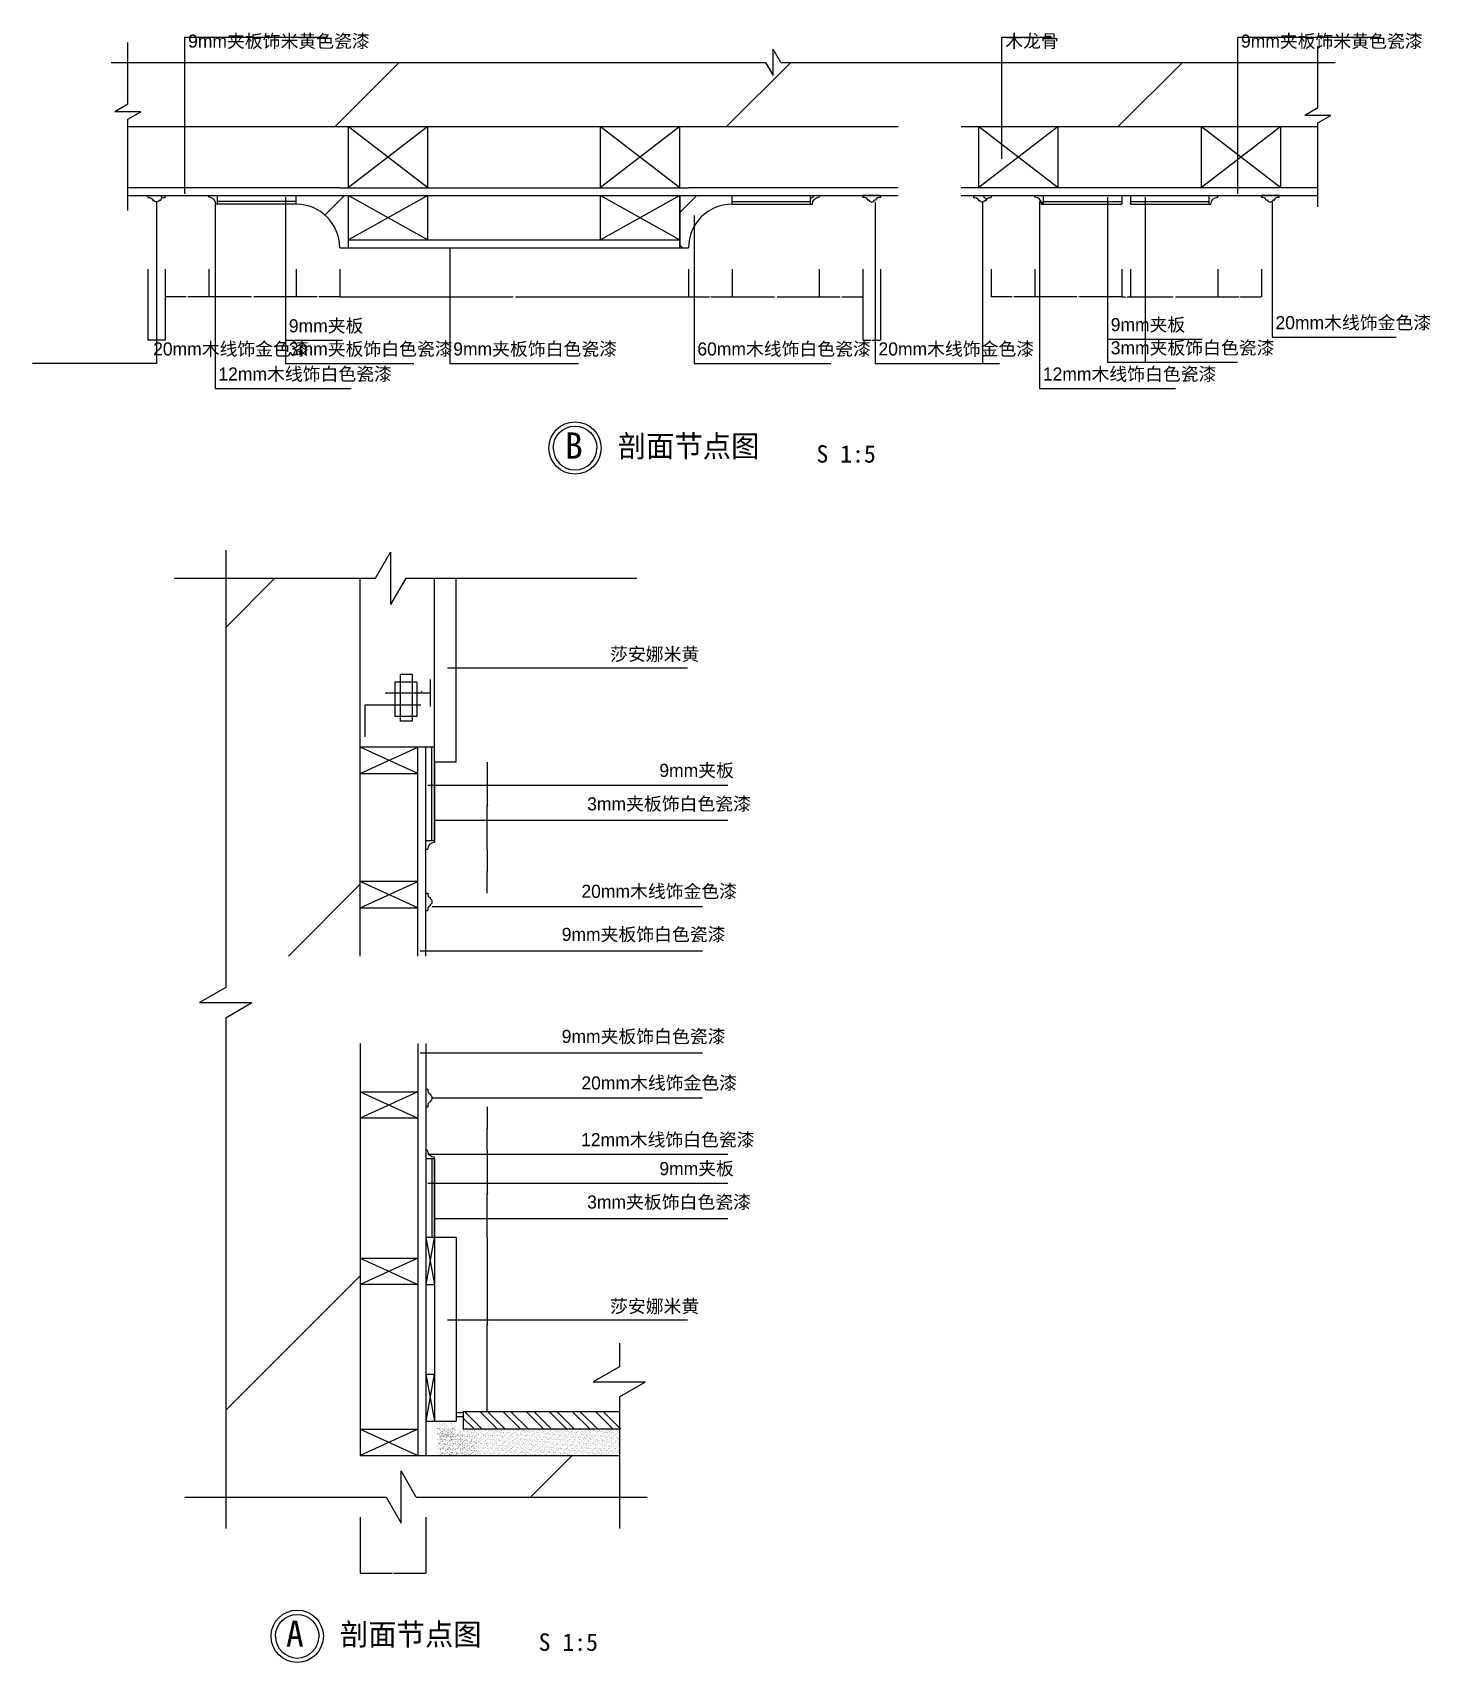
# Model space of a CAD drawing. Header units: metres. Extents: x -110103 to -108500, y -72902 to -71033.
import ezdxf

# ---------------------------------------------------------------- set-up
doc = ezdxf.new("R2010")
doc.units = ezdxf.units.M
for name, color, linetype in [('10', 8, 'Continuous'), ('10地线纹理填充', 8, 'Continuous'), ('15', 2, 'Continuous'), ('16', 3, 'Continuous'), ('17', 1, 'Continuous'), ('20', 1, 'Continuous'), ('7', 7, 'Continuous'), ('8', 7, 'Continuous'), ('窗线', 3, 'Continuous')]:
    doc.layers.add(name, color=color, linetype=linetype)
doc.dimstyles.get("Standard").update_dxf_attribs({"dimtxt": 2.5, "dimasz": 2.5, "dimexe": 1.25, "dimexo": 0.625, "dimtad": 1, "dimcen": 2.5, "dimazin": 3, "dimtfac": 1, "dimtmove": 0, "dimatfit": 3})
pattern_1 = [(45, (0, 0), (-224.5064, 224.5064), [])]

msp = doc.modelspace()

# ---------------------------------------------------------------- texts
for s, height, p in [('B', 30, (-109492.32, -71521.73)), ('剖面节点图', 25, (-109431.89, -71519.94)), ('S 1:5', 20, (-109204, -71526.34)), ('A', 30, (-109812.33, -72884.54)), ('剖面节点图', 25, (-109750.47, -72882.75)), ('S 1:5', 20, (-109522.58, -72889.15))]:
    msp.add_text(s, height=height).set_placement(p)
at = {"layer": '7', "char_height": 15, "attachment_point": 1}
for s, insert in [('\\f幼圆|b0|i0|c134|p49;9mm夹板饰米黄色瓷漆', (-109924.54, -71035.39)), ('\\f幼圆|b0|i0|c134|p49;木龙骨', (-108987.55, -71035.39)), ('\\f幼圆|b0|i0|c134|p49;9mm夹板饰米黄色瓷漆', (-108717.17, -71035.39)), ('\\f幼圆|b0|i0|c134|p49;9mm夹板', (-109809.01, -71361.93)), ('\\f幼圆|b0|i0|c134|p49;9mm夹板', (-108866.55, -71360.63)), ('\\f幼圆|b0|i0|c134|p49;20mm木线饰金色漆', (-108677.6, -71358.29)), ('\\f幼圆|b0|i0|c134|p49;20mm木线饰金色漆', (-109964.64, -71388.47)), ('\\f幼圆|b0|i0|c134|p49;3mm夹板饰白色瓷漆', (-109809.01, -71388.47)), ('\\f幼圆|b0|i0|c134|p49;9mm夹板饰白色瓷漆', (-109620.5, -71388.47)), ('\\f幼圆|b0|i0|c134|p49;60mm木线饰白色瓷漆', (-109340.57, -71388.47)), ('\\f幼圆|b0|i0|c134|p49;20mm木线饰金色漆', (-109132.86, -71388.47)), ('\\f幼圆|b0|i0|c134|p49;3mm夹板饰白色瓷漆', (-108866.55, -71387.16)), ('\\f幼圆|b0|i0|c134|p49;12mm木线饰白色瓷漆', (-109889.81, -71417.23)), ('\\f幼圆|b0|i0|c134|p49;12mm木线饰白色瓷漆', (-108944.37, -71417.23)), ('\\f幼圆|b0|i0|c134|p49;莎安娜米黄', (-109440.7, -71738.48)), ('\\f幼圆|b0|i0|c134|p49;9mm夹板', (-109384.17, -71871.84)), ('\\f幼圆|b0|i0|c134|p49;3mm夹板饰白色瓷漆', (-109466.92, -71910.19)), ('\\f幼圆|b0|i0|c134|p49;20mm木线饰金色漆', (-109473.55, -72010.49)), ('\\f幼圆|b0|i0|c134|p49;9mm夹板饰白色瓷漆', (-109496.09, -72059.91)), ('\\f幼圆|b0|i0|c134|p49;9mm夹板饰白色瓷漆', (-109496.09, -72176.95)), ('\\f幼圆|b0|i0|c134|p49;20mm木线饰金色漆', (-109473.55, -72230.29)), ('\\f幼圆|b0|i0|c134|p49;12mm木线饰白色瓷漆', (-109473.89, -72295.39)), ('\\f幼圆|b0|i0|c134|p49;9mm夹板', (-109384.17, -72328.54)), ('\\f幼圆|b0|i0|c134|p49;3mm夹板饰白色瓷漆', (-109466.92, -72366.89)), ('\\f幼圆|b0|i0|c134|p49;莎安娜米黄', (-109440.7, -72486.41))]:
    msp.add_mtext(s, dxfattribs=dict(at, insert=insert))

# ---------------------------------------------------------------- blocks, each defined once
blk = doc.blocks.new('HY-4')
at = {"layer": '20'}
for points in [[(-5, 0, -1), (5, 0, -1)], [(-5, 0, 1), (5, 0, 1)]]:
    blk.add_lwpolyline(points, format="xyb", dxfattribs=at)
blk.add_circle((0, 0), 6, dxfattribs=at)
blk.add_circle((0, 0), 6, dxfattribs=at)
blk = doc.blocks.new('A$C38EA41EE')
at = {"layer": '15'}
for p, q in [((0, 20), (2.5, 20)), ((0, 20), (0, 0)), ((0, 0), (2.5, 0)), ((5.62, 14.37), (5.62, 13.12)), ((5.62, 6.87), (5.62, 5.62))]:
    blk.add_line(p, q, dxfattribs=at)
for centre, radius, start, end in [((6.88, 18.75), 4.55, 164.1, 254.01), ((6.88, 1.25), 4.55, 105.99, 195.9), ((4.09, 10), 3.48, 296.11, 63.89)]:
    blk.add_arc(centre, radius, start, end, dxfattribs=at)
blk = doc.blocks.new('A$C4138488C')
at = {"layer": '15', "color": 2}
for p, q in [((0, 8), (0, 10)), ((10, 0), (10, 10))]:
    blk.add_line(p, q, dxfattribs=at)
blk.add_arc((0, 0), 8, 0, 90, dxfattribs=at)
blk = doc.blocks.new('_CLOSEDFILLED')
at = {"color": 0, "linetype": 'BYBLOCK'}
blk.add_solid([(-1, 0.2), (0, 0), (-1, -0.2)], dxfattribs=at)
blk = doc.blocks.new('*D1')
for p, q in [((-109581.44, -72315.03), (-109581.44, -72365.03)), ((-109581.69, -72365.03), (-109581.94, -72365.03)), ((-109581.44, -72415.03), (-109581.44, -72365.03)), ((-109581.44, -72365.03), (-109581.44, -72365.03)), ((-109581.19, -72365.03), (-109580.94, -72365.03))]:
    blk.add_line(p, q)
at = {"layer": 'Defpoints'}
for p in [(-109581.44, -72315.03), (-109581.44, -72365.03), (-109581.44, -72415.03)]:
    blk.add_point(p, dxfattribs=at)
at = {"layer": '7', "xscale": 0.25, "yscale": 0.25}
blk.add_blockref('_CLOSEDFILLED', (-109581.44, -72365.03), dxfattribs=at)
at = {"layer": '7', "xscale": 0.25, "yscale": 0.25, "rotation": 180}
blk.add_blockref('_CLOSEDFILLED', (-109581.44, -72365.03), dxfattribs=at)
at = {"layer": '7', "insert": (-109581.44, -72363.905), "char_height": 1, "attachment_point": 5}
blk.add_mtext('100', dxfattribs=at)
blk = doc.blocks.new('*D2')
for p, q in [((-109727.08, -72735.69), (-109727.08, -72800.09)), ((-109652.08, -72735.69), (-109652.08, -72800.09)), ((-109726.83, -72800.09), (-109690.58, -72800.09)), ((-109688.58, -72800.09), (-109652.33, -72800.09))]:
    blk.add_line(p, q)
at = {"layer": 'Defpoints'}
for p in [(-109727.08, -72735.69), (-109652.08, -72735.69), (-109727.08, -72800.09)]:
    blk.add_point(p, dxfattribs=at)
at = {"layer": '7', "xscale": 0.25, "yscale": 0.25, "rotation": 180}
blk.add_blockref('_CLOSEDFILLED', (-109727.08, -72800.09), dxfattribs=at)
at = {"layer": '7', "xscale": 0.25, "yscale": 0.25}
blk.add_blockref('_CLOSEDFILLED', (-109652.08, -72800.09), dxfattribs=at)
at = {"layer": '7', "insert": (-109689.58, -72800.09), "char_height": 1, "attachment_point": 5}
blk.add_mtext('70', dxfattribs=at)
blk = doc.blocks.new('*D3')
for p, q in [((-109581.44, -72415.03), (-109581.44, -72515.03)), ((-109581.69, -72515.03), (-109581.94, -72515.03)), ((-109581.44, -72615.03), (-109581.44, -72515.03)), ((-109581.44, -72515.03), (-109581.44, -72515.03)), ((-109581.19, -72515.03), (-109580.94, -72515.03))]:
    blk.add_line(p, q)
at = {"layer": 'Defpoints'}
for p in [(-109581.44, -72415.03), (-109581.44, -72515.03), (-109581.44, -72615.03)]:
    blk.add_point(p, dxfattribs=at)
at = {"layer": '7', "xscale": 0.25, "yscale": 0.25}
blk.add_blockref('_CLOSEDFILLED', (-109581.44, -72515.03), dxfattribs=at)
at = {"layer": '7', "xscale": 0.25, "yscale": 0.25, "rotation": 180}
blk.add_blockref('_CLOSEDFILLED', (-109581.44, -72515.03), dxfattribs=at)
at = {"layer": '7', "insert": (-109581.44, -72513.905), "char_height": 1, "attachment_point": 5}
blk.add_mtext('200', dxfattribs=at)
blk = doc.blocks.new('*D4')
for p, q in [((-109950.72, -71304.57), (-109950.72, -71336.07)), ((-109900.72, -71304.57), (-109900.72, -71336.07)), ((-109926.72, -71336.07), (-109950.97, -71336.07)), ((-109900.47, -71336.07), (-109924.72, -71336.07))]:
    blk.add_line(p, q)
at = {"layer": 'Defpoints'}
for p in [(-109950.72, -71304.57), (-109900.72, -71304.57), (-109900.72, -71336.07)]:
    blk.add_point(p, dxfattribs=at)
at = {"layer": '7', "xscale": 0.25, "yscale": 0.25}
blk.add_blockref('_CLOSEDFILLED', (-109950.72, -71336.07), dxfattribs=at)
at = {"layer": '7', "xscale": 0.25, "yscale": 0.25, "rotation": 180}
blk.add_blockref('_CLOSEDFILLED', (-109900.72, -71336.07), dxfattribs=at)
at = {"layer": '7', "insert": (-109925.72, -71336.07), "char_height": 1, "attachment_point": 5}
blk.add_mtext('50', dxfattribs=at)
blk = doc.blocks.new('*D5')
for p, q in [((-109970.72, -71304.57), (-109970.72, -71386.07)), ((-109950.72, -71304.57), (-109950.72, -71386.07)), ((-109961.72, -71386.07), (-109970.97, -71386.07)), ((-109950.47, -71386.07), (-109959.72, -71386.07))]:
    blk.add_line(p, q)
at = {"layer": 'Defpoints'}
for p in [(-109970.72, -71304.57), (-109950.72, -71304.57), (-109950.72, -71386.07)]:
    blk.add_point(p, dxfattribs=at)
at = {"layer": '7', "xscale": 0.25, "yscale": 0.25}
blk.add_blockref('_CLOSEDFILLED', (-109970.72, -71386.07), dxfattribs=at)
at = {"layer": '7', "xscale": 0.25, "yscale": 0.25, "rotation": 180}
blk.add_blockref('_CLOSEDFILLED', (-109950.72, -71386.07), dxfattribs=at)
at = {"layer": '7', "insert": (-109960.72, -71386.07), "char_height": 1, "attachment_point": 5}
blk.add_mtext('20', dxfattribs=at)
blk = doc.blocks.new('*D6')
for p, q in [((-108853.76, -71304.57), (-108853.76, -71336.5)), ((-108843.76, -71304.57), (-108843.76, -71336.5)), ((-108849.76, -71336.5), (-108854.01, -71336.5)), ((-108843.51, -71336.5), (-108847.76, -71336.5))]:
    blk.add_line(p, q)
at = {"layer": 'Defpoints'}
for p in [(-108853.76, -71304.57), (-108843.76, -71304.57), (-108843.76, -71336.5)]:
    blk.add_point(p, dxfattribs=at)
at = {"layer": '7', "xscale": 0.25, "yscale": 0.25}
blk.add_blockref('_CLOSEDFILLED', (-108853.76, -71336.5), dxfattribs=at)
at = {"layer": '7', "xscale": 0.25, "yscale": 0.25, "rotation": 180}
blk.add_blockref('_CLOSEDFILLED', (-108843.76, -71336.5), dxfattribs=at)
at = {"layer": '7', "insert": (-108848.76, -71336.5), "char_height": 1, "attachment_point": 5}
blk.add_mtext('10', dxfattribs=at)
blk = doc.blocks.new('*D7')
for p, q in [((-108953.76, -71304.57), (-108953.76, -71336.07)), ((-108853.76, -71304.57), (-108853.76, -71336.07)), ((-108905.26, -71336.07), (-108954.01, -71336.07)), ((-108853.51, -71336.07), (-108902.26, -71336.07))]:
    blk.add_line(p, q)
at = {"layer": 'Defpoints'}
for p in [(-108953.76, -71304.57), (-108853.76, -71304.57), (-108853.76, -71336.07)]:
    blk.add_point(p, dxfattribs=at)
at = {"layer": '7', "xscale": 0.25, "yscale": 0.25}
blk.add_blockref('_CLOSEDFILLED', (-108953.76, -71336.07), dxfattribs=at)
at = {"layer": '7', "xscale": 0.25, "yscale": 0.25, "rotation": 180}
blk.add_blockref('_CLOSEDFILLED', (-108853.76, -71336.07), dxfattribs=at)
at = {"layer": '7', "insert": (-108903.76, -71336.07), "char_height": 1, "attachment_point": 5}
blk.add_mtext('100', dxfattribs=at)
blk = doc.blocks.new('*D8')
for p, q in [((-109200.72, -71304.57), (-109200.72, -71336.07)), ((-109150.72, -71304.57), (-109150.72, -71336.07)), ((-109200.47, -71336.07), (-109176.72, -71336.07)), ((-109174.72, -71336.07), (-109150.97, -71336.07))]:
    blk.add_line(p, q)
at = {"layer": 'Defpoints'}
for p in [(-109200.72, -71304.57), (-109150.72, -71304.57), (-109200.72, -71336.07)]:
    blk.add_point(p, dxfattribs=at)
at = {"layer": '7', "xscale": 0.25, "yscale": 0.25, "rotation": 180}
blk.add_blockref('_CLOSEDFILLED', (-109200.72, -71336.07), dxfattribs=at)
at = {"layer": '7', "xscale": 0.25, "yscale": 0.25}
blk.add_blockref('_CLOSEDFILLED', (-109150.72, -71336.07), dxfattribs=at)
at = {"layer": '7', "insert": (-109175.72, -71336.07), "char_height": 1, "attachment_point": 5}
blk.add_mtext('50', dxfattribs=at)
blk = doc.blocks.new('*D9')
for p, q in [((-109150.72, -71304.57), (-109150.72, -71386.07)), ((-109130.72, -71304.57), (-109130.72, -71386.07)), ((-109150.47, -71386.07), (-109141.72, -71386.07)), ((-109139.72, -71386.07), (-109130.97, -71386.07))]:
    blk.add_line(p, q)
at = {"layer": 'Defpoints'}
for p in [(-109150.72, -71304.57), (-109130.72, -71304.57), (-109150.72, -71386.07)]:
    blk.add_point(p, dxfattribs=at)
at = {"layer": '7', "xscale": 0.25, "yscale": 0.25, "rotation": 180}
blk.add_blockref('_CLOSEDFILLED', (-109150.72, -71386.07), dxfattribs=at)
at = {"layer": '7', "xscale": 0.25, "yscale": 0.25}
blk.add_blockref('_CLOSEDFILLED', (-109130.72, -71386.07), dxfattribs=at)
at = {"layer": '7', "insert": (-109140.72, -71386.07), "char_height": 1, "attachment_point": 5}
blk.add_mtext('20', dxfattribs=at)
blk = doc.blocks.new('*D10')
for p, q in [((-109003.76, -71304.57), (-109003.76, -71336.07)), ((-108953.76, -71304.57), (-108953.76, -71336.07)), ((-108979.76, -71336.07), (-109004.01, -71336.07)), ((-108953.51, -71336.07), (-108977.76, -71336.07))]:
    blk.add_line(p, q)
at = {"layer": 'Defpoints'}
for p in [(-109003.76, -71304.57), (-108953.76, -71304.57), (-108953.76, -71336.07)]:
    blk.add_point(p, dxfattribs=at)
at = {"layer": '7', "xscale": 0.25, "yscale": 0.25}
blk.add_blockref('_CLOSEDFILLED', (-109003.76, -71336.07), dxfattribs=at)
at = {"layer": '7', "xscale": 0.25, "yscale": 0.25, "rotation": 180}
blk.add_blockref('_CLOSEDFILLED', (-108953.76, -71336.07), dxfattribs=at)
at = {"layer": '7', "insert": (-108978.76, -71336.07), "char_height": 1, "attachment_point": 5}
blk.add_mtext('50', dxfattribs=at)
blk = doc.blocks.new('*D11')
for p, q in [((-109750.72, -71304.57), (-109750.72, -71336.07)), ((-109350.72, -71304.57), (-109350.72, -71336.07)), ((-109750.47, -71336.07), (-109552.22, -71336.07)), ((-109549.22, -71336.07), (-109350.97, -71336.07))]:
    blk.add_line(p, q)
at = {"layer": 'Defpoints'}
for p in [(-109750.72, -71304.57), (-109350.72, -71304.57), (-109750.72, -71336.07)]:
    blk.add_point(p, dxfattribs=at)
at = {"layer": '7', "xscale": 0.25, "yscale": 0.25, "rotation": 180}
blk.add_blockref('_CLOSEDFILLED', (-109750.72, -71336.07), dxfattribs=at)
at = {"layer": '7', "xscale": 0.25, "yscale": 0.25}
blk.add_blockref('_CLOSEDFILLED', (-109350.72, -71336.07), dxfattribs=at)
at = {"layer": '7', "insert": (-109550.72, -71336.07), "char_height": 1, "attachment_point": 5}
blk.add_mtext('400', dxfattribs=at)
blk = doc.blocks.new('*D12')
for p, q in [((-109800.72, -71304.57), (-109800.72, -71336.07)), ((-109750.72, -71304.57), (-109750.72, -71336.07)), ((-109776.72, -71336.07), (-109800.97, -71336.07)), ((-109750.47, -71336.07), (-109774.72, -71336.07))]:
    blk.add_line(p, q)
at = {"layer": 'Defpoints'}
for p in [(-109800.72, -71304.57), (-109750.72, -71304.57), (-109750.72, -71336.07)]:
    blk.add_point(p, dxfattribs=at)
at = {"layer": '7', "xscale": 0.25, "yscale": 0.25}
blk.add_blockref('_CLOSEDFILLED', (-109800.72, -71336.07), dxfattribs=at)
at = {"layer": '7', "xscale": 0.25, "yscale": 0.25, "rotation": 180}
blk.add_blockref('_CLOSEDFILLED', (-109750.72, -71336.07), dxfattribs=at)
at = {"layer": '7', "insert": (-109775.72, -71336.07), "char_height": 1, "attachment_point": 5}
blk.add_mtext('50', dxfattribs=at)
blk = doc.blocks.new('*D13')
for p, q in [((-109900.72, -71304.57), (-109900.72, -71336.07)), ((-109800.72, -71304.57), (-109800.72, -71336.07)), ((-109852.22, -71336.07), (-109900.97, -71336.07)), ((-109800.47, -71336.07), (-109849.22, -71336.07))]:
    blk.add_line(p, q)
at = {"layer": 'Defpoints'}
for p in [(-109900.72, -71304.57), (-109800.72, -71304.57), (-109800.72, -71336.07)]:
    blk.add_point(p, dxfattribs=at)
at = {"layer": '7', "xscale": 0.25, "yscale": 0.25}
blk.add_blockref('_CLOSEDFILLED', (-109900.72, -71336.07), dxfattribs=at)
at = {"layer": '7', "xscale": 0.25, "yscale": 0.25, "rotation": 180}
blk.add_blockref('_CLOSEDFILLED', (-109800.72, -71336.07), dxfattribs=at)
at = {"layer": '7', "insert": (-109850.72, -71336.07), "char_height": 1, "attachment_point": 5}
blk.add_mtext('100', dxfattribs=at)
blk = doc.blocks.new('*D14')
for p, q in [((-109300.72, -71304.57), (-109300.72, -71336.07)), ((-109200.72, -71304.57), (-109200.72, -71336.07)), ((-109300.47, -71336.07), (-109252.22, -71336.07)), ((-109249.22, -71336.07), (-109200.97, -71336.07))]:
    blk.add_line(p, q)
at = {"layer": 'Defpoints'}
for p in [(-109300.72, -71304.57), (-109200.72, -71304.57), (-109300.72, -71336.07)]:
    blk.add_point(p, dxfattribs=at)
at = {"layer": '7', "xscale": 0.25, "yscale": 0.25, "rotation": 180}
blk.add_blockref('_CLOSEDFILLED', (-109300.72, -71336.07), dxfattribs=at)
at = {"layer": '7', "xscale": 0.25, "yscale": 0.25}
blk.add_blockref('_CLOSEDFILLED', (-109200.72, -71336.07), dxfattribs=at)
at = {"layer": '7', "insert": (-109250.72, -71336.07), "char_height": 1, "attachment_point": 5}
blk.add_mtext('100', dxfattribs=at)
blk = doc.blocks.new('*D15')
for p, q in [((-109350.72, -71304.57), (-109350.72, -71336.07)), ((-109300.72, -71304.57), (-109300.72, -71336.07)), ((-109350.47, -71336.07), (-109326.72, -71336.07)), ((-109324.72, -71336.07), (-109300.97, -71336.07))]:
    blk.add_line(p, q)
at = {"layer": 'Defpoints'}
for p in [(-109350.72, -71304.57), (-109300.72, -71304.57), (-109350.72, -71336.07)]:
    blk.add_point(p, dxfattribs=at)
at = {"layer": '7', "xscale": 0.25, "yscale": 0.25, "rotation": 180}
blk.add_blockref('_CLOSEDFILLED', (-109350.72, -71336.07), dxfattribs=at)
at = {"layer": '7', "xscale": 0.25, "yscale": 0.25}
blk.add_blockref('_CLOSEDFILLED', (-109300.72, -71336.07), dxfattribs=at)
at = {"layer": '7', "insert": (-109325.72, -71336.07), "char_height": 1, "attachment_point": 5}
blk.add_mtext('50', dxfattribs=at)
blk = doc.blocks.new('*D16')
for p, q in [((-109581.44, -72265.03), (-109581.44, -72290.03)), ((-109581.69, -72290.03), (-109581.94, -72290.03)), ((-109581.44, -72315.03), (-109581.44, -72290.03)), ((-109581.44, -72290.03), (-109581.44, -72290.03)), ((-109581.19, -72290.03), (-109580.94, -72290.03))]:
    blk.add_line(p, q)
at = {"layer": 'Defpoints'}
for p in [(-109581.44, -72265.03), (-109581.44, -72290.03), (-109581.44, -72315.03)]:
    blk.add_point(p, dxfattribs=at)
at = {"layer": '7', "xscale": 0.25, "yscale": 0.25}
blk.add_blockref('_CLOSEDFILLED', (-109581.44, -72290.03), dxfattribs=at)
at = {"layer": '7', "xscale": 0.25, "yscale": 0.25, "rotation": 180}
blk.add_blockref('_CLOSEDFILLED', (-109581.44, -72290.03), dxfattribs=at)
at = {"layer": '7', "insert": (-109581.44, -72288.905), "char_height": 1, "attachment_point": 5}
blk.add_mtext('50', dxfattribs=at)
blk = doc.blocks.new('*D17')
for p, q in [((-109581.44, -71969.99), (-109581.44, -71994.99)), ((-109581.69, -71994.99), (-109581.94, -71994.99)), ((-109581.44, -72019.99), (-109581.44, -71994.99)), ((-109581.44, -71994.99), (-109581.44, -71994.99)), ((-109581.19, -71994.99), (-109580.94, -71994.99))]:
    blk.add_line(p, q)
at = {"layer": 'Defpoints'}
for p in [(-109581.44, -71969.99), (-109581.44, -71994.99), (-109581.44, -72019.99)]:
    blk.add_point(p, dxfattribs=at)
at = {"layer": '7', "xscale": 0.25, "yscale": 0.25}
blk.add_blockref('_CLOSEDFILLED', (-109581.44, -71994.99), dxfattribs=at)
at = {"layer": '7', "xscale": 0.25, "yscale": 0.25, "rotation": 180}
blk.add_blockref('_CLOSEDFILLED', (-109581.44, -71994.99), dxfattribs=at)
at = {"layer": '7', "insert": (-109581.44, -71993.865), "char_height": 1, "attachment_point": 5}
blk.add_mtext('50', dxfattribs=at)
blk = doc.blocks.new('*D18')
for p, q in [((-109581.44, -71869.99), (-109581.44, -71919.99)), ((-109581.69, -71919.99), (-109581.94, -71919.99)), ((-109581.44, -71969.99), (-109581.44, -71919.99)), ((-109581.44, -71919.99), (-109581.44, -71919.99)), ((-109581.19, -71919.99), (-109580.94, -71919.99))]:
    blk.add_line(p, q)
at = {"layer": 'Defpoints'}
for p in [(-109581.44, -71869.99), (-109581.44, -71919.99), (-109581.44, -71969.99)]:
    blk.add_point(p, dxfattribs=at)
at = {"layer": '7', "xscale": 0.25, "yscale": 0.25}
blk.add_blockref('_CLOSEDFILLED', (-109581.44, -71919.99), dxfattribs=at)
at = {"layer": '7', "xscale": 0.25, "yscale": 0.25, "rotation": 180}
blk.add_blockref('_CLOSEDFILLED', (-109581.44, -71919.99), dxfattribs=at)
at = {"layer": '7', "insert": (-109581.44, -71918.865), "char_height": 1, "attachment_point": 5}
blk.add_mtext('100', dxfattribs=at)
blk = doc.blocks.new('*D19')
for p, q in [((-108843.76, -71304.57), (-108843.76, -71336.07)), ((-108743.76, -71304.57), (-108743.76, -71336.07)), ((-108843.51, -71336.07), (-108795.26, -71336.07)), ((-108792.26, -71336.07), (-108744.01, -71336.07))]:
    blk.add_line(p, q)
at = {"layer": 'Defpoints'}
for p in [(-108843.76, -71304.57), (-108743.76, -71304.57), (-108843.76, -71336.07)]:
    blk.add_point(p, dxfattribs=at)
at = {"layer": '7', "xscale": 0.25, "yscale": 0.25, "rotation": 180}
blk.add_blockref('_CLOSEDFILLED', (-108843.76, -71336.07), dxfattribs=at)
at = {"layer": '7', "xscale": 0.25, "yscale": 0.25}
blk.add_blockref('_CLOSEDFILLED', (-108743.76, -71336.07), dxfattribs=at)
at = {"layer": '7', "insert": (-108793.76, -71336.07), "char_height": 1, "attachment_point": 5}
blk.add_mtext('100', dxfattribs=at)
blk = doc.blocks.new('*D20')
for p, q in [((-108743.76, -71304.57), (-108743.76, -71336.07)), ((-108693.76, -71304.57), (-108693.76, -71336.07)), ((-108743.51, -71336.07), (-108719.76, -71336.07)), ((-108717.76, -71336.07), (-108694.01, -71336.07))]:
    blk.add_line(p, q)
at = {"layer": 'Defpoints'}
for p in [(-108743.76, -71304.57), (-108693.76, -71304.57), (-108743.76, -71336.07)]:
    blk.add_point(p, dxfattribs=at)
at = {"layer": '7', "xscale": 0.25, "yscale": 0.25, "rotation": 180}
blk.add_blockref('_CLOSEDFILLED', (-108743.76, -71336.07), dxfattribs=at)
at = {"layer": '7', "xscale": 0.25, "yscale": 0.25}
blk.add_blockref('_CLOSEDFILLED', (-108693.76, -71336.07), dxfattribs=at)
at = {"layer": '7', "insert": (-108718.76, -71336.07), "char_height": 1, "attachment_point": 5}
blk.add_mtext('50', dxfattribs=at)

# ---------------------------------------------------------------- dimensions: what is measured, and where the dimension line sits
at = {"layer": '7'}
for base, p1, p2, text, picture, middle in [((-109950.72, -71386.07), (-109950.72, -71304.57), (-109970.72, -71304.57), '20', '*D5', (-109960.72, -71386.07)), ((-109900.72, -71336.07), (-109900.72, -71304.57), (-109950.72, -71304.57), '50', '*D4', (-109925.72, -71336.07)), ((-109800.72, -71336.07), (-109800.72, -71304.57), (-109900.72, -71304.57), '100', '*D13', (-109850.72, -71336.07)), ((-109750.72, -71336.07), (-109750.72, -71304.57), (-109800.72, -71304.57), '50', '*D12', (-109775.72, -71336.07)), ((-109750.72, -71336.07), (-109750.72, -71304.57), (-109350.72, -71304.57), '400', '*D11', (-109550.72, -71336.07)), ((-109350.72, -71336.07), (-109350.72, -71304.57), (-109300.72, -71304.57), '50', '*D15', (-109325.72, -71336.07)), ((-109300.72, -71336.07), (-109300.72, -71304.57), (-109200.72, -71304.57), '100', '*D14', (-109250.72, -71336.07)), ((-109200.72, -71336.07), (-109200.72, -71304.57), (-109150.72, -71304.57), '50', '*D8', (-109175.72, -71336.07)), ((-109150.72, -71386.07), (-109150.72, -71304.57), (-109130.72, -71304.57), '20', '*D9', (-109140.72, -71386.07)), ((-108953.76, -71336.07), (-108953.76, -71304.57), (-109003.76, -71304.57), '50', '*D10', (-108978.76, -71336.07)), ((-108853.76, -71336.07), (-108853.76, -71304.57), (-108953.76, -71304.57), '100', '*D7', (-108903.76, -71336.07)), ((-108843.76, -71336.5), (-108843.76, -71304.57), (-108853.76, -71304.57), '10', '*D6', (-108848.76, -71336.5)), ((-108843.76, -71336.07), (-108843.76, -71304.57), (-108743.76, -71304.57), '100', '*D19', (-108793.76, -71336.07)), ((-108743.76, -71336.07), (-108743.76, -71304.57), (-108693.76, -71304.57), '50', '*D20', (-108718.76, -71336.07)), ((-109581.44, -71919.99), (-109581.44, -71869.99), (-109581.44, -71969.99), '100', '*D18', (-109581.44, -71918.865)), ((-109581.44, -71994.99), (-109581.44, -71969.99), (-109581.44, -72019.99), '50', '*D17', (-109581.44, -71993.865)), ((-109581.44, -72290.03), (-109581.44, -72315.03), (-109581.44, -72265.03), '50', '*D16', (-109581.44, -72288.905)), ((-109581.44, -72365.03), (-109581.44, -72415.03), (-109581.44, -72315.03), '100', '*D1', (-109581.44, -72363.905)), ((-109581.44, -72515.03), (-109581.44, -72415.03), (-109581.44, -72615.03), '200', '*D3', (-109581.44, -72513.905)), ((-109727.08, -72800.09), (-109727.08, -72735.69), (-109652.08, -72735.69), '70', '*D2', (-109689.58, -72800.09))]:
    dim = msp.add_linear_dim(base=base, p1=p1, p2=p2, text=text, dimstyle='Standard', dxfattribs=at)
    dim.commit()
    dim.dimension.update_dxf_attribs({"geometry": picture, "text_midpoint": middle})

# ---------------------------------------------------------------- hatches: boundary and pattern name
at = {"layer": '10'}
h = msp.add_hatch(dxfattribs=at)
h.set_pattern_fill('AN31C', scale=100)
h.set_pattern_definition(pattern_1)
h.paths.add_polyline_path([(-109110.13, -71067.33), (-109244.97, -71067.33), (-109253.63, -71052.33), (-109253.63, -71082.33), (-109262.29, -71067.33), (-109993.69, -71067.33), (-109993.69, -71115.21), (-110008.69, -71123.87), (-109978.69, -71123.87), (-109993.69, -71132.53), (-109993.69, -71140.9), (-109110.13, -71140.9)])
h.paths.add_polyline_path([(-108629.05, -71067.33), (-109037.98, -71067.33), (-109037.98, -71140.9), (-108629.05, -71140.9), (-108629.05, -71136.81), (-108614.05, -71128.15), (-108644.05, -71128.15), (-108629.05, -71119.49)])
h = msp.add_hatch(dxfattribs=at)
h.set_pattern_fill('ANSI38', scale=30)
h.paths.add_polyline_path([(-109950.72, -71219.9), (-109970.72, -71219.9), (-109970.72, -71222.4, -0.41), (-109965.1, -71225.53), (-109963.85, -71225.53, 0.62), (-109957.6, -71225.53), (-109956.35, -71225.53, -0.41), (-109950.72, -71222.4)])
h.paths.add_polyline_path([(-109890.72, -71219.9), (-109900.72, -71219.9), (-109900.72, -71221.9, -0.41), (-109892.72, -71229.9), (-109890.72, -71229.9)])
h.paths.add_polyline_path([(-109740.72, -71219.9), (-109800.72, -71219.9), (-109800.72, -71229.9, -0.41), (-109750.72, -71279.9), (-109740.72, -71279.9)])
h = msp.add_hatch(dxfattribs=at)
h.set_pattern_fill('ANSI38', scale=30)
h.paths.add_polyline_path([(-109300.72, -71219.9), (-109360.72, -71219.9), (-109360.72, -71279.9), (-109350.72, -71279.9, -0.41), (-109300.72, -71229.9)])
h.paths.add_polyline_path([(-109200.72, -71221.9), (-109200.72, -71219.9), (-109210.72, -71219.9), (-109210.72, -71229.9), (-109208.72, -71229.9, -0.41)])
h.paths.add_polyline_path([(-109130.72, -71222.4), (-109130.72, -71219.9), (-109150.72, -71219.9), (-109150.72, -71222.4, -0.41), (-109145.1, -71225.53), (-109143.85, -71225.53, 0.62), (-109137.6, -71225.53), (-109136.35, -71225.53, -0.41)])
h = msp.add_hatch(dxfattribs=at)
h.set_pattern_fill('ANSI38', scale=30)
h.paths.add_polyline_path([(-109003.76, -71222.4), (-109003.76, -71219.9), (-109023.76, -71219.9), (-109023.76, -71222.4, -0.41), (-109018.13, -71225.53), (-109016.88, -71225.53, 0.62), (-109010.63, -71225.53), (-109009.38, -71225.53, -0.41)])
h.paths.add_polyline_path([(-108943.76, -71219.9), (-108953.76, -71219.9), (-108953.76, -71221.9, -0.41), (-108945.76, -71229.9), (-108943.76, -71229.9)])
h = msp.add_hatch(dxfattribs=at)
h.set_pattern_fill('ANSI38', scale=30)
h.paths.add_polyline_path([(-108743.76, -71221.9), (-108743.76, -71219.9), (-108753.76, -71219.9), (-108753.76, -71229.9), (-108751.76, -71229.9, -0.41)])
h.paths.add_polyline_path([(-108673.76, -71222.4), (-108673.76, -71219.9), (-108693.76, -71219.9), (-108693.76, -71222.4, -0.41), (-108688.13, -71225.53), (-108686.88, -71225.53, 0.62), (-108680.63, -71225.53), (-108679.38, -71225.53, -0.41)])
h = msp.add_hatch(dxfattribs=at)
h.set_pattern_fill('AN31C', scale=100)
h.set_pattern_definition(pattern_1)
h.paths.add_polyline_path([(-109727.08, -71824.47), (-109727.08, -71691.29), (-109727.08, -71658.91), (-109881.35, -71658.91), (-109881.35, -71845.92), (-109851.35, -71863.24), (-109911.35, -71863.24), (-109881.35, -71880.56), (-109881.35, -72092.36), (-109727.08, -72092.36)])
h.paths.add_polyline_path([(-109727.08, -72192.66), (-109881.35, -72192.66), (-109881.35, -72404.46), (-109911.35, -72421.78), (-109851.35, -72421.78), (-109881.35, -72439.1), (-109881.35, -72712.73), (-109697.56, -72712.73), (-109680.24, -72742.73), (-109680.24, -72682.73), (-109662.92, -72712.73), (-109429.91, -72712.73), (-109429.91, -72665.03), (-109727.08, -72665.03), (-109727.08, -72605.11), (-109727.08, -72471.93), (-109727.08, -72437.66)])
h = msp.add_hatch(dxfattribs=at)
h.set_pattern_fill('ANSI33', scale=100)
h.paths.add_polyline_path([(-109642.08, -71661.74), (-109627.22, -71661.74), (-109627.22, -71659.27), (-109617.08, -71659.27), (-109617.08, -71869.99), (-109626.47, -71869.99), (-109626.47, -71861.81), (-109634.64, -71869.99), (-109642.08, -71869.99)])
h = msp.add_hatch(dxfattribs=at)
h.set_pattern_fill('ANSI38', scale=30)
h.paths.add_polyline_path([(-109650.08, -72315.03), (-109652.08, -72315.03), (-109652.08, -72325.03), (-109642.08, -72325.03), (-109642.08, -72323.03, -0.41)])
h.paths.add_polyline_path([(-109649.58, -72245.03), (-109652.08, -72245.03), (-109652.08, -72265.03), (-109649.58, -72265.03, -0.41), (-109646.46, -72259.41), (-109646.46, -72258.16, 0.62), (-109646.46, -72251.91), (-109646.46, -72250.66, -0.41)])
h = msp.add_hatch(dxfattribs=at)
h.set_pattern_fill('ANSI33', scale=100)
h.paths.add_polyline_path([(-109642.08, -72623.28), (-109627.22, -72623.28), (-109627.22, -72625.75), (-109617.08, -72625.75), (-109617.08, -72415.03), (-109626.47, -72415.03), (-109626.47, -72423.21), (-109634.64, -72415.03), (-109642.08, -72415.03)])
at = {"layer": '10地线纹理填充'}
h = msp.add_hatch(dxfattribs=at)
h.set_pattern_fill('AR-SAND', scale=2)
h.paths.add_polyline_path([(-109617.21, -72625.03), (-109617.08, -72625.03), (-109617.08, -72620.59), (-109609.08, -72620.59), (-109609.08, -72639.54), (-109617.65, -72639.65)])

# ---------------------------------------------------------------- linework, layer by layer
at = {"layer": '10'}
msp.add_line((-109360.72, -71219.9), (-109360.72, -71279.9), dxfattribs=at)
at = {"layer": '10地线纹理填充'}
for p, q in [((-109656.27, -71789.07), (-109657.03, -71788.3)), ((-109609.08, -72620.6), (-109617.08, -72620.6)), ((-109587.38, -72635.03), (-109607.38, -72615.03)), ((-109569.7, -72635.03), (-109589.7, -72615.03)), ((-109560.86, -72635.03), (-109580.86, -72615.03)), ((-109543.18, -72635.03), (-109563.18, -72615.03)), ((-109534.34, -72635.03), (-109554.34, -72615.03)), ((-109516.67, -72635.03), (-109536.67, -72615.03)), ((-109507.83, -72635.03), (-109527.83, -72615.03)), ((-109490.15, -72635.03), (-109510.15, -72615.03)), ((-109481.31, -72635.03), (-109501.31, -72615.03)), ((-109463.63, -72635.03), (-109483.63, -72615.03)), ((-109454.79, -72635.03), (-109474.79, -72615.03)), ((-109437.12, -72635.03), (-109457.12, -72615.03)), ((-109428.28, -72635.03), (-109448.28, -72615.03)), ((-109638.65, -72629.96), (-109638.65, -72629.96)), ((-109638.62, -72639.31), (-109638.62, -72639.31)), ((-109638.61, -72638.8), (-109638.61, -72638.8)), ((-109638.58, -72637.66), (-109638.58, -72637.66)), ((-109638.45, -72633.81), (-109638.45, -72633.81)), ((-109638.41, -72634.16), (-109638.41, -72634.16)), ((-109638.3, -72639.31), (-109638.3, -72639.31)), ((-109638.16, -72634.33), (-109638.16, -72634.33)), ((-109638.08, -72634.16), (-109638.08, -72634.16)), ((-109637.84, -72634.33), (-109637.84, -72634.33)), ((-109637.31, -72633.79), (-109637.31, -72633.79)), ((-109637.1, -72633.58), (-109637.1, -72633.58)), ((-109636.99, -72633.79), (-109636.99, -72633.79)), ((-109636.78, -72634.38), (-109636.78, -72634.38)), ((-109636.56, -72629.23), (-109636.56, -72629.23)), ((-109636.54, -72629.32), (-109636.54, -72629.32)), ((-109636.46, -72634.38), (-109636.46, -72634.38)), ((-109636.19, -72635.79), (-109636.19, -72635.79)), ((-109636.07, -72631.94), (-109636.07, -72631.94)), ((-109636, -72636.19), (-109636, -72636.19)), ((-109635.94, -72628.08), (-109635.94, -72628.08)), ((-109635.87, -72635.79), (-109635.87, -72635.79)), ((-109635.74, -72634.51), (-109635.74, -72634.51)), ((-109635.7, -72628.78), (-109635.7, -72628.78)), ((-109635.42, -72634.51), (-109635.42, -72634.51)), ((-109635.36, -72631.99), (-109635.36, -72631.99)), ((-109635.26, -72638.71), (-109635.26, -72638.71)), ((-109635.18, -72639.09), (-109635.18, -72639.09)), ((-109634.99, -72631.65), (-109634.99, -72631.65)), ((-109634.97, -72636.27), (-109634.97, -72636.27)), ((-109634.96, -72636.33), (-109634.96, -72636.33)), ((-109634.94, -72629.44), (-109634.94, -72629.44)), ((-109634.86, -72639.09), (-109634.86, -72639.09)), ((-109634.69, -72635.53), (-109634.69, -72635.53)), ((-109634.64, -72636.27), (-109634.64, -72636.27)), ((-109634.32, -72637.42), (-109634.32, -72637.42)), ((-109633.9, -72629.58), (-109633.9, -72629.58)), ((-109633.54, -72639.35), (-109633.54, -72639.35)), ((-109633.5, -72637.86), (-109633.5, -72637.86)), ((-109633.44, -72637.5), (-109633.44, -72637.5)), ((-109633.37, -72634), (-109633.37, -72634)), ((-109633.35, -72631.26), (-109633.35, -72631.26)), ((-109633.24, -72630.15), (-109633.24, -72630.15)), ((-109633.22, -72639.35), (-109633.22, -72639.35)), ((-109633.17, -72637.86), (-109633.17, -72637.86)), ((-109633.12, -72637.5), (-109633.12, -72637.5)), ((-109633.07, -72637.16), (-109633.07, -72637.16)), ((-109633.05, -72634), (-109633.05, -72634)), ((-109633.02, -72634.87), (-109633.02, -72634.87)), ((-109633, -72629.83), (-109633, -72629.83)), ((-109632.75, -72637.16), (-109632.75, -72637.16)), ((-109632.7, -72634.87), (-109632.7, -72634.87)), ((-109632.7, -72638.81), (-109632.7, -72638.81)), ((-109632.38, -72638.81), (-109632.38, -72638.81)), ((-109632.24, -72636.69), (-109632.24, -72636.69)), ((-109632.22, -72636.78), (-109632.22, -72636.78)), ((-109631.93, -72634.34), (-109631.93, -72634.34)), ((-109631.62, -72635.54), (-109631.62, -72635.54)), ((-109631.61, -72634.34), (-109631.61, -72634.34)), ((-109631.4, -72635.09), (-109631.4, -72635.09)), ((-109631.38, -72636.24), (-109631.38, -72636.24)), ((-109631.26, -72628.23), (-109631.26, -72628.23)), ((-109631.18, -72629.94), (-109631.18, -72629.94)), ((-109631.09, -72633.8), (-109631.09, -72633.8)), ((-109631.08, -72635.09), (-109631.08, -72635.09)), ((-109631.08, -72635.34), (-109631.08, -72635.34)), ((-109630.96, -72635.86), (-109630.96, -72635.86)), ((-109630.89, -72627.89), (-109630.89, -72627.89)), ((-109630.83, -72632), (-109630.83, -72632)), ((-109630.76, -72633.8), (-109630.76, -72633.8)), ((-109630.76, -72635.34), (-109630.76, -72635.34)), ((-109630.71, -72628.15), (-109630.71, -72628.15)), ((-109630.67, -72639.11), (-109630.67, -72639.11)), ((-109630.64, -72635.86), (-109630.64, -72635.86)), ((-109630.61, -72636.9), (-109630.61, -72636.9)), ((-109630.36, -72635.22), (-109630.36, -72635.22)), ((-109630.31, -72629.33), (-109630.31, -72629.33)), ((-109630.03, -72635.22), (-109630.03, -72635.22)), ((-109629.57, -72637.04), (-109629.57, -72637.04)), ((-109629.55, -72630.15), (-109629.55, -72630.15)), ((-109629.47, -72628.79), (-109629.47, -72628.79)), ((-109629.34, -72633.74), (-109629.34, -72633.74)), ((-109629.03, -72638.72), (-109629.03, -72638.72)), ((-109628.98, -72633.4), (-109628.98, -72633.4)), ((-109628.92, -72637.61), (-109628.92, -72637.61)), ((-109628.74, -72636.28), (-109628.74, -72636.28)), ((-109628.67, -72637.29), (-109628.67, -72637.29)), ((-109628.51, -72630.29), (-109628.51, -72630.29)), ((-109628.41, -72636.28), (-109628.41, -72636.28)), ((-109628.38, -72637.83), (-109628.38, -72637.83)), ((-109628.25, -72633.98), (-109628.25, -72633.98)), ((-109628.13, -72630.13), (-109628.13, -72630.13)), ((-109628.06, -72637.83), (-109628.06, -72637.83)), ((-109627.93, -72633.98), (-109627.93, -72633.98)), ((-109627.64, -72635.58), (-109627.64, -72635.58)), ((-109627.43, -72639.25), (-109627.43, -72639.25)), ((-109627.32, -72635.58), (-109627.32, -72635.58)), ((-109627.12, -72631.28), (-109627.12, -72631.28)), ((-109627.11, -72639.25), (-109627.11, -72639.25)), ((-109627.06, -72638.92), (-109627.06, -72638.92)), ((-109626.98, -72631.58), (-109626.98, -72631.58)), ((-109626.93, -72635.69), (-109626.93, -72635.69)), ((-109626.86, -72637.4), (-109626.86, -72637.4)), ((-109626.74, -72638.92), (-109626.74, -72638.92)), ((-109626.57, -72635.35), (-109626.57, -72635.35)), ((-109626.47, -72638.82), (-109626.47, -72638.82)), ((-109626.38, -72635.61), (-109626.38, -72635.61)), ((-109626.32, -72633.78), (-109626.32, -72633.78)), ((-109626.15, -72638.82), (-109626.15, -72638.82)), ((-109626.01, -72635.79), (-109626.01, -72635.79)), ((-109625.99, -72636.79), (-109625.99, -72636.79)), ((-109625.97, -72639.16), (-109625.97, -72639.16)), ((-109625.8, -72630.65), (-109625.8, -72630.65)), ((-109625.75, -72638.74), (-109625.75, -72638.74)), ((-109625.7, -72634.35), (-109625.7, -72634.35)), ((-109625.69, -72635.79), (-109625.69, -72635.79)), ((-109625.56, -72636.05), (-109625.56, -72636.05)), ((-109625.23, -72637.61), (-109625.23, -72637.61)), ((-109625.15, -72636.25), (-109625.15, -72636.25)), ((-109624.19, -72637.75), (-109624.19, -72637.75)), ((-109624.09, -72635.81), (-109624.09, -72635.81)), ((-109623.98, -72636.26), (-109623.98, -72636.26)), ((-109623.98, -72637.34), (-109623.98, -72637.34)), ((-109623.91, -72633.81), (-109623.91, -72633.81)), ((-109623.8, -72637.59), (-109623.8, -72637.59)), ((-109623.42, -72628.73), (-109623.42, -72628.73)), ((-109623.35, -72639.1), (-109623.35, -72639.1)), ((-109623.03, -72639.1), (-109623.03, -72639.1)), ((-109622.88, -72639.33), (-109622.88, -72639.33)), ((-109622.8, -72638.74), (-109622.8, -72638.74)), ((-109622.68, -72631.25), (-109622.68, -72631.25)), ((-109622.66, -72639.04), (-109622.66, -72639.04)), ((-109622.56, -72635.74), (-109622.56, -72635.74)), ((-109622.55, -72639.33), (-109622.55, -72639.33)), ((-109622.38, -72628.87), (-109622.38, -72628.87)), ((-109622.24, -72635.74), (-109622.24, -72635.74)), ((-109622.19, -72635.41), (-109622.19, -72635.41)), ((-109622.11, -72628.07), (-109622.11, -72628.07)), ((-109622.03, -72638.8), (-109622.03, -72638.8)), ((-109622, -72637.66), (-109622, -72637.66)), ((-109621.88, -72633.81), (-109621.88, -72633.81)), ((-109621.87, -72635.41), (-109621.87, -72635.41)), ((-109621.75, -72629.96), (-109621.75, -72629.96)), ((-109621.73, -72639.31), (-109621.73, -72639.31)), ((-109621.71, -72638.8), (-109621.71, -72638.8)), ((-109621.68, -72637.66), (-109621.68, -72637.66)), ((-109621.55, -72633.81), (-109621.55, -72633.81)), ((-109621.51, -72634.16), (-109621.51, -72634.16)), ((-109621.47, -72638.11), (-109621.47, -72638.11)), ((-109621.41, -72639.31), (-109621.41, -72639.31)), ((-109621.26, -72634.33), (-109621.26, -72634.33)), ((-109621.19, -72634.16), (-109621.19, -72634.16)), ((-109620.94, -72634.33), (-109620.94, -72634.33)), ((-109620.42, -72633.79), (-109620.42, -72633.79)), ((-109620.2, -72633.58), (-109620.2, -72633.58)), ((-109620.1, -72633.79), (-109620.1, -72633.79)), ((-109619.88, -72634.38), (-109619.88, -72634.38)), ((-109619.67, -72629.23), (-109619.67, -72629.23)), ((-109619.65, -72629.32), (-109619.65, -72629.32)), ((-109619.56, -72634.38), (-109619.56, -72634.38)), ((-109619.3, -72635.79), (-109619.3, -72635.79)), ((-109619.17, -72631.94), (-109619.17, -72631.94)), ((-109619.1, -72636.19), (-109619.1, -72636.19)), ((-109619.04, -72628.08), (-109619.04, -72628.08)), ((-109618.97, -72635.79), (-109618.97, -72635.79)), ((-109618.84, -72634.51), (-109618.84, -72634.51)), ((-109618.8, -72628.78), (-109618.8, -72628.78)), ((-109618.52, -72634.51), (-109618.52, -72634.51)), ((-109618.46, -72631.99), (-109618.46, -72631.99)), ((-109618.36, -72638.71), (-109618.36, -72638.71)), ((-109618.29, -72639.09), (-109618.29, -72639.09)), ((-109618.09, -72631.65), (-109618.09, -72631.65)), ((-109618.07, -72636.27), (-109618.07, -72636.27)), ((-109618.06, -72636.33), (-109618.06, -72636.33)), ((-109617.79, -72635.53), (-109617.79, -72635.53)), ((-109617.43, -72637.42), (-109617.43, -72637.42)), ((-109615.34, -72636.69), (-109615.34, -72636.69)), ((-109615.32, -72636.78), (-109615.32, -72636.78)), ((-109614.72, -72635.54), (-109614.72, -72635.54)), ((-109614.48, -72636.24), (-109614.48, -72636.24)), ((-109613.77, -72639.11), (-109613.77, -72639.11)), ((-109613.72, -72636.9), (-109613.72, -72636.9)), ((-109612.68, -72637.04), (-109612.68, -72637.04)), ((-109612.13, -72638.72), (-109612.13, -72638.72)), ((-109612.03, -72637.61), (-109612.03, -72637.61)), ((-109611.78, -72637.29), (-109611.78, -72637.29)), ((-109610.04, -72635.69), (-109610.04, -72635.69)), ((-109609.96, -72637.4), (-109609.96, -72637.4)), ((-109609.67, -72635.35), (-109609.67, -72635.35)), ((-109609.49, -72635.61), (-109609.49, -72635.61)), ((-109609.1, -72636.79), (-109609.1, -72636.79)), ((-109596.22, -72635.03), (-109609.08, -72622.17)), ((-109608.33, -72637.61), (-109608.33, -72637.61)), ((-109608.25, -72636.25), (-109608.25, -72636.25)), ((-109607.29, -72637.75), (-109607.29, -72637.75)), ((-109606.91, -72637.59), (-109606.91, -72637.59)), ((-109605.9, -72638.74), (-109605.9, -72638.74)), ((-109605.77, -72639.04), (-109605.77, -72639.04)), ((-109604.58, -72638.11), (-109604.58, -72638.11)), ((-109604.09, -72635.8), (-109604.09, -72635.8)), ((-109604.03, -72637.45), (-109604.03, -72637.45)), ((-109603.66, -72637.11), (-109603.66, -72637.11)), ((-109602.95, -72638.32), (-109602.95, -72638.32)), ((-109602.87, -72636.8), (-109602.87, -72636.8)), ((-109602.02, -72636.26), (-109602.02, -72636.26)), ((-109601.91, -72638.46), (-109601.91, -72638.46)), ((-109601.67, -72635.28), (-109601.67, -72635.28)), ((-109601.67, -72637.65), (-109601.67, -72637.65)), ((-109599.67, -72638.75), (-109599.67, -72638.75)), ((-109599.19, -72638.81), (-109599.19, -72638.81)), ((-109598.97, -72635.78), (-109598.97, -72635.78)), ((-109598.01, -72639.2), (-109598.01, -72639.2)), ((-109597.65, -72638.86), (-109597.65, -72638.86)), ((-109597.57, -72639.03), (-109597.57, -72639.03)), ((-109596.64, -72636.81), (-109596.64, -72636.81)), ((-109596.53, -72639.17), (-109596.53, -72639.17)), ((-109596.27, -72637.85), (-109596.27, -72637.85)), ((-109595.8, -72636.28), (-109595.8, -72636.28)), ((-109595.65, -72637.04), (-109595.65, -72637.04)), ((-109593.91, -72635.45), (-109593.91, -72635.45)), ((-109593.73, -72635.85), (-109593.73, -72635.85)), ((-109593.55, -72635.11), (-109593.55, -72635.11)), ((-109593.45, -72638.76), (-109593.45, -72638.76)), ((-109591.16, -72637.82), (-109591.16, -72637.82)), ((-109590.41, -72636.82), (-109590.41, -72636.82)), ((-109589.64, -72638.8), (-109589.64, -72638.8)), ((-109589.57, -72636.29), (-109589.57, -72636.29)), ((-109588.33, -72636.04), (-109588.33, -72636.04)), ((-109587.9, -72637.2), (-109587.9, -72637.2)), ((-109587.53, -72636.86), (-109587.53, -72636.86)), ((-109587.22, -72638.77), (-109587.22, -72638.77)), ((-109586.58, -72635.3), (-109586.58, -72635.3)), ((-109585.92, -72637.89), (-109585.92, -72637.89)), ((-109585.54, -72635.04), (-109585.54, -72635.04)), ((-109584.96, -72635.51), (-109584.96, -72635.51)), ((-109584.18, -72636.84), (-109584.18, -72636.84)), ((-109583.92, -72635.65), (-109583.92, -72635.65)), ((-109583.34, -72636.3), (-109583.34, -72636.3)), ((-109583.22, -72636.02), (-109583.22, -72636.02)), ((-109581.89, -72638.96), (-109581.89, -72638.96)), ((-109581.52, -72638.62), (-109581.52, -72638.62)), ((-109581.2, -72636.01), (-109581.2, -72636.01)), ((-109580.99, -72638.78), (-109580.99, -72638.78)), ((-109580.52, -72638.09), (-109580.52, -72638.09)), ((-109579.57, -72636.22), (-109579.57, -72636.22)), ((-109579.53, -72636.79), (-109579.53, -72636.79)), ((-109578.53, -72636.36), (-109578.53, -72636.36)), ((-109577.98, -72636.08), (-109577.98, -72636.08)), ((-109577.95, -72636.85), (-109577.95, -72636.85)), ((-109577.79, -72635.2), (-109577.79, -72635.2)), ((-109577.11, -72636.31), (-109577.11, -72636.31)), ((-109575.82, -72636.71), (-109575.82, -72636.71)), ((-109575.4, -72638.06), (-109575.4, -72638.06)), ((-109574.76, -72638.79), (-109574.76, -72638.79)), ((-109574.19, -72636.93), (-109574.19, -72636.93)), ((-109573.52, -72638.55), (-109573.52, -72638.55)), ((-109573.15, -72637.06), (-109573.15, -72637.06)), ((-109572.58, -72636.28), (-109572.58, -72636.28)), ((-109571.78, -72636.96), (-109571.78, -72636.96)), ((-109571.73, -72636.86), (-109571.73, -72636.86)), ((-109571.41, -72636.62), (-109571.41, -72636.62)), ((-109570.88, -72636.32), (-109570.88, -72636.32)), ((-109570.43, -72637.42), (-109570.43, -72637.42)), ((-109570.17, -72638.13), (-109570.17, -72638.13)), ((-109568.81, -72637.64), (-109568.81, -72637.64)), ((-109568.53, -72638.8), (-109568.53, -72638.8)), ((-109567.76, -72637.77), (-109567.76, -72637.77)), ((-109567.46, -72636.25), (-109567.46, -72636.25)), ((-109565.77, -72638.71), (-109565.77, -72638.71)), ((-109565.5, -72636.87), (-109565.5, -72636.87)), ((-109565.4, -72638.37), (-109565.4, -72638.37)), ((-109565.05, -72638.13), (-109565.05, -72638.13)), ((-109564.77, -72638.32), (-109564.77, -72638.32)), ((-109564.65, -72636.33), (-109564.65, -72636.33)), ((-109563.42, -72638.35), (-109563.42, -72638.35)), ((-109563.41, -72636.55), (-109563.41, -72636.55)), ((-109562.38, -72638.48), (-109562.38, -72638.48)), ((-109562.31, -72638.82), (-109562.31, -72638.82)), ((-109562.23, -72636.32), (-109562.23, -72636.32)), ((-109559.66, -72638.84), (-109559.66, -72638.84)), ((-109559.65, -72638.3), (-109559.65, -72638.3)), ((-109559.27, -72636.88), (-109559.27, -72636.88)), ((-109558.43, -72636.34), (-109558.43, -72636.34)), ((-109558.04, -72639.05), (-109558.04, -72639.05)), ((-109557.39, -72638.3), (-109557.39, -72638.3)), ((-109557, -72639.19), (-109557, -72639.19)), ((-109556.83, -72636.51), (-109556.83, -72636.51)), ((-109556.08, -72638.83), (-109556.08, -72638.83)), ((-109555.65, -72636.71), (-109555.65, -72636.71)), ((-109555.29, -72636.37), (-109555.29, -72636.37)), ((-109554.41, -72638.36), (-109554.41, -72638.36)), ((-109553.04, -72636.89), (-109553.04, -72636.89)), ((-109552.2, -72636.35), (-109552.2, -72636.35)), ((-109551.71, -72636.49), (-109551.71, -72636.49)), ((-109549.85, -72638.84), (-109549.85, -72638.84)), ((-109549.64, -72638.47), (-109549.64, -72638.47)), ((-109549.27, -72638.13), (-109549.27, -72638.13)), ((-109549.01, -72638.56), (-109549.01, -72638.56)), ((-109547.28, -72636.3), (-109547.28, -72636.3)), ((-109547.05, -72635.32), (-109547.05, -72635.32)), ((-109546.81, -72636.9), (-109546.81, -72636.9)), ((-109546.47, -72636.56), (-109546.47, -72636.56)), ((-109545.97, -72636.37), (-109545.97, -72636.37)), ((-109545.43, -72635.54), (-109545.43, -72635.54)), ((-109544.39, -72635.67), (-109544.39, -72635.67)), ((-109543.9, -72638.53), (-109543.9, -72638.53)), ((-109543.62, -72638.85), (-109543.62, -72638.85)), ((-109541.67, -72636.03), (-109541.67, -72636.03)), ((-109541.27, -72638.06), (-109541.27, -72638.06)), ((-109541.07, -72636.75), (-109541.07, -72636.75)), ((-109540.58, -72636.91), (-109540.58, -72636.91)), ((-109540.04, -72636.24), (-109540.04, -72636.24)), ((-109539.74, -72636.38), (-109539.74, -72636.38)), ((-109539.53, -72636.46), (-109539.53, -72636.46)), ((-109539.16, -72636.13), (-109539.16, -72636.13)), ((-109539, -72636.38), (-109539, -72636.38)), ((-109538.66, -72638.6), (-109538.66, -72638.6)), ((-109537.39, -72638.86), (-109537.39, -72638.86)), ((-109536.29, -72636.74), (-109536.29, -72636.74)), ((-109535.96, -72636.73), (-109535.96, -72636.73)), ((-109534.66, -72636.95), (-109534.66, -72636.95)), ((-109534.36, -72636.93), (-109534.36, -72636.93)), ((-109533.62, -72637.09), (-109533.62, -72637.09)), ((-109533.52, -72638.22), (-109533.52, -72638.22)), ((-109533.51, -72636.39), (-109533.51, -72636.39)), ((-109533.26, -72638.8), (-109533.26, -72638.8)), ((-109533.15, -72637.88), (-109533.15, -72637.88)), ((-109531.16, -72636.06), (-109531.16, -72636.06)), ((-109531.16, -72638.87), (-109531.16, -72638.87)), ((-109530.9, -72637.45), (-109530.9, -72637.45)), ((-109530.72, -72636.79), (-109530.72, -72636.79)), ((-109529.28, -72637.66), (-109529.28, -72637.66)), ((-109528.24, -72637.8), (-109528.24, -72637.8)), ((-109528.14, -72638.77), (-109528.14, -72638.77)), ((-109528.13, -72636.94), (-109528.13, -72636.94)), ((-109527.28, -72636.4), (-109527.28, -72636.4)), ((-109525.52, -72638.16), (-109525.52, -72638.16)), ((-109525.32, -72636.99), (-109525.32, -72636.99)), ((-109525.15, -72637.81), (-109525.15, -72637.81)), ((-109524.94, -72638.88), (-109524.94, -72638.88)), ((-109523.89, -72638.37), (-109523.89, -72638.37)), ((-109523.41, -72636.22), (-109523.41, -72636.22)), ((-109523.04, -72635.88), (-109523.04, -72635.88)), ((-109522.91, -72638.84), (-109522.91, -72638.84)), ((-109522.85, -72638.51), (-109522.85, -72638.51)), ((-109521.9, -72636.95), (-109521.9, -72636.95)), ((-109521.06, -72636.41), (-109521.06, -72636.41)), ((-109520.2, -72636.96), (-109520.2, -72636.96)), ((-109520.14, -72638.87), (-109520.14, -72638.87)), ((-109518.71, -72638.89), (-109518.71, -72638.89)), ((-109518.51, -72639.08), (-109518.51, -72639.08)), ((-109517.51, -72639.03), (-109517.51, -72639.03)), ((-109517.47, -72639.22), (-109517.47, -72639.22)), ((-109517.4, -72637.97), (-109517.4, -72637.97)), ((-109517.38, -72635.18), (-109517.38, -72635.18)), ((-109517.03, -72637.64), (-109517.03, -72637.64)), ((-109515.67, -72636.96), (-109515.67, -72636.96)), ((-109515.04, -72635.81), (-109515.04, -72635.81)), ((-109514.97, -72637.03), (-109514.97, -72637.03)), ((-109514.83, -72636.42), (-109514.83, -72636.42)), ((-109512.48, -72638.91), (-109512.48, -72638.91)), ((-109512.39, -72639.01), (-109512.39, -72639.01)), ((-109512.26, -72635.15), (-109512.26, -72635.15)), ((-109509.57, -72637.22), (-109509.57, -72637.22)), ((-109509.44, -72636.97), (-109509.44, -72636.97)), ((-109509.02, -72637.57), (-109509.02, -72637.57)), ((-109508.6, -72636.43), (-109508.6, -72636.43)), ((-109507.52, -72635.35), (-109507.52, -72635.35)), ((-109507.28, -72635.97), (-109507.28, -72635.97)), ((-109507.15, -72639.08), (-109507.15, -72639.08)), ((-109507.03, -72635.22), (-109507.03, -72635.22)), ((-109506.91, -72635.64), (-109506.91, -72635.64)), ((-109506.25, -72638.92), (-109506.25, -72638.92)), ((-109505.9, -72635.56), (-109505.9, -72635.56)), ((-109504.86, -72635.7), (-109504.86, -72635.7)), ((-109504.45, -72637.2), (-109504.45, -72637.2)), ((-109503.21, -72636.98), (-109503.21, -72636.98)), ((-109503.01, -72639.32), (-109503.01, -72639.32)), ((-109502.37, -72636.45), (-109502.37, -72636.45)), ((-109502.14, -72636.06), (-109502.14, -72636.06)), ((-109501.75, -72639.27), (-109501.75, -72639.27)), ((-109501.63, -72635.42), (-109501.63, -72635.42)), ((-109501.27, -72637.73), (-109501.27, -72637.73)), ((-109500.9, -72637.39), (-109500.9, -72637.39)), ((-109500.52, -72636.27), (-109500.52, -72636.27)), ((-109500.02, -72638.93), (-109500.02, -72638.93)), ((-109499.47, -72636.41), (-109499.47, -72636.41)), ((-109499.22, -72637.27), (-109499.22, -72637.27)), ((-109498.91, -72635.57), (-109498.91, -72635.57)), ((-109496.99, -72636.99), (-109496.99, -72636.99)), ((-109496.76, -72636.77), (-109496.76, -72636.77)), ((-109496.64, -72639.25), (-109496.64, -72639.25)), ((-109496.51, -72635.39), (-109496.51, -72635.39)), ((-109496.14, -72636.46), (-109496.14, -72636.46)), ((-109495.13, -72636.98), (-109495.13, -72636.98)), ((-109494.89, -72639.15), (-109494.89, -72639.15)), ((-109494.09, -72637.12), (-109494.09, -72637.12)), ((-109493.81, -72637.46), (-109493.81, -72637.46)), ((-109493.79, -72638.94), (-109493.79, -72638.94)), ((-109492.9, -72637.32), (-109492.9, -72637.32)), ((-109491.4, -72639.31), (-109491.4, -72639.31)), ((-109491.37, -72637.47), (-109491.37, -72637.47)), ((-109491.28, -72635.46), (-109491.28, -72635.46)), ((-109491.16, -72635.73), (-109491.16, -72635.73)), ((-109490.79, -72635.39), (-109490.79, -72635.39)), ((-109490.76, -72637.01), (-109490.76, -72637.01)), ((-109489.91, -72636.47), (-109489.91, -72636.47)), ((-109489.75, -72637.69), (-109489.75, -72637.69)), ((-109488.71, -72637.83), (-109488.71, -72637.83)), ((-109488.7, -72637.44), (-109488.7, -72637.44)), ((-109487.57, -72638.95), (-109487.57, -72638.95)), ((-109486.89, -72639.08), (-109486.89, -72639.08)), ((-109485.99, -72638.18), (-109485.99, -72638.18)), ((-109485.87, -72635.65), (-109485.87, -72635.65)), ((-109485.15, -72637.48), (-109485.15, -72637.48)), ((-109484.78, -72637.15), (-109484.78, -72637.15)), ((-109484.53, -72637.02), (-109484.53, -72637.02)), ((-109484.36, -72638.4), (-109484.36, -72638.4)), ((-109483.69, -72636.48), (-109483.69, -72636.48)), ((-109483.46, -72637.5), (-109483.46, -72637.5)), ((-109483.32, -72638.53), (-109483.32, -72638.53)), ((-109482.79, -72635.32), (-109482.79, -72635.32)), ((-109481.34, -72638.96), (-109481.34, -72638.96)), ((-109480.76, -72635.63), (-109480.76, -72635.63)), ((-109480.61, -72638.89), (-109480.61, -72638.89)), ((-109479.14, -72639.24), (-109479.14, -72639.24)), ((-109478.98, -72639.11), (-109478.98, -72639.11)), ((-109478.77, -72638.9), (-109478.77, -72638.9)), ((-109478.3, -72637.03), (-109478.3, -72637.03)), ((-109478.06, -72637.7), (-109478.06, -72637.7)), ((-109477.94, -72639.24), (-109477.94, -72639.24)), ((-109477.46, -72636.49), (-109477.46, -72636.49)), ((-109476.78, -72637.08), (-109476.78, -72637.08)), ((-109475.52, -72635.7), (-109475.52, -72635.7)), ((-109475.11, -72638.97), (-109475.11, -72638.97)), ((-109475.04, -72635.48), (-109475.04, -72635.48)), ((-109474.67, -72635.14), (-109474.67, -72635.14)), ((-109472.94, -72637.67), (-109472.94, -72637.67)), ((-109472.07, -72637.04), (-109472.07, -72637.04)), ((-109471.23, -72636.5), (-109471.23, -72636.5)), ((-109470.76, -72638.83), (-109470.76, -72638.83)), ((-109470.12, -72635.89), (-109470.12, -72635.89)), ((-109469.02, -72637.24), (-109469.02, -72637.24)), ((-109468.88, -72638.98), (-109468.88, -72638.98)), ((-109468.66, -72636.9), (-109468.66, -72636.9)), ((-109468, -72635.37), (-109468, -72635.37)), ((-109467.71, -72637.74), (-109467.71, -72637.74)), ((-109466.66, -72635.08), (-109466.66, -72635.08)), ((-109466.37, -72635.59), (-109466.37, -72635.59)), ((-109465.84, -72637.05), (-109465.84, -72637.05)), ((-109465.33, -72635.72), (-109465.33, -72635.72)), ((-109465, -72635.87), (-109465, -72635.87)), ((-109465, -72636.51), (-109465, -72636.51)), ((-109463.01, -72638.99), (-109463.01, -72638.99)), ((-109462.65, -72639), (-109462.65, -72639)), ((-109462.64, -72638.66), (-109462.64, -72638.66)), ((-109462.61, -72636.08), (-109462.61, -72636.08)), ((-109462.31, -72637.94), (-109462.31, -72637.94)), ((-109460.99, -72636.3), (-109460.99, -72636.3)), ((-109460.65, -72636.83), (-109460.65, -72636.83)), ((-109459.95, -72636.43), (-109459.95, -72636.43)), ((-109459.77, -72635.93), (-109459.77, -72635.93)), ((-109459.62, -72637.06), (-109459.62, -72637.06)), ((-109458.91, -72635.24), (-109458.91, -72635.24)), ((-109458.77, -72636.52), (-109458.77, -72636.52)), ((-109457.23, -72636.79), (-109457.23, -72636.79)), ((-109457.19, -72637.91), (-109457.19, -72637.91)), ((-109456.42, -72639.01), (-109456.42, -72639.01)), ((-109455.6, -72637.01), (-109455.6, -72637.01)), ((-109454.64, -72638.59), (-109454.64, -72638.59)), ((-109454.56, -72637.14), (-109454.56, -72637.14)), ((-109454.37, -72636.13), (-109454.37, -72636.13)), ((-109453.39, -72637.07), (-109453.39, -72637.07)), ((-109452.9, -72636.99), (-109452.9, -72636.99)), ((-109452.54, -72636.54), (-109452.54, -72636.54)), ((-109452.53, -72636.65), (-109452.53, -72636.65)), ((-109451.96, -72637.98), (-109451.96, -72637.98)), ((-109451.85, -72637.5), (-109451.85, -72637.5)), ((-109450.22, -72637.71), (-109450.22, -72637.71)), ((-109450.2, -72639.02), (-109450.2, -72639.02)), ((-109449.25, -72636.1), (-109449.25, -72636.1)), ((-109449.18, -72637.85), (-109449.18, -72637.85)), ((-109447.16, -72637.08), (-109447.16, -72637.08)), ((-109446.89, -72638.75), (-109446.89, -72638.75)), ((-109446.55, -72638.17), (-109446.55, -72638.17)), ((-109446.52, -72638.41), (-109446.52, -72638.41)), ((-109446.46, -72638.21), (-109446.46, -72638.21)), ((-109446.32, -72636.55), (-109446.32, -72636.55)), ((-109444.84, -72638.42), (-109444.84, -72638.42)), ((-109444.53, -72636.59), (-109444.53, -72636.59)), ((-109444.02, -72636.17), (-109444.02, -72636.17)), ((-109443.97, -72639.03), (-109443.97, -72639.03)), ((-109443.79, -72638.56), (-109443.79, -72638.56)), ((-109441.44, -72638.15), (-109441.44, -72638.15)), ((-109441.08, -72638.92), (-109441.08, -72638.92)), ((-109440.93, -72637.1), (-109440.93, -72637.1)), ((-109440.09, -72636.56), (-109440.09, -72636.56)), ((-109439.45, -72639.13), (-109439.45, -72639.13)), ((-109438.61, -72636.36), (-109438.61, -72636.36)), ((-109438.52, -72638.34), (-109438.52, -72638.34)), ((-109438.41, -72639.27), (-109438.41, -72639.27)), ((-109437.74, -72639.04), (-109437.74, -72639.04)), ((-109436.78, -72636.75), (-109436.78, -72636.75)), ((-109436.41, -72636.41), (-109436.41, -72636.41)), ((-109436.2, -72638.21), (-109436.2, -72638.21)), ((-109434.7, -72637.11), (-109434.7, -72637.11)), ((-109433.86, -72636.57), (-109433.86, -72636.57)), ((-109433.5, -72636.34), (-109433.5, -72636.34)), ((-109431.51, -72639.05), (-109431.51, -72639.05)), ((-109431.18, -72635.04), (-109431.18, -72635.04)), ((-109430.8, -72638.41), (-109430.8, -72638.41)), ((-109430.76, -72638.5), (-109430.76, -72638.5)), ((-109430.4, -72638.16), (-109430.4, -72638.16)), ((-109638.91, -72646.96), (-109638.91, -72646.96)), ((-109638.9, -72641.24), (-109638.9, -72641.24)), ((-109638.74, -72654.07), (-109638.74, -72654.07)), ((-109638.54, -72646.62), (-109638.54, -72646.62)), ((-109638.36, -72656.81), (-109638.36, -72656.81)), ((-109638.32, -72646.2), (-109638.32, -72646.2)), ((-109638.16, -72648.73), (-109638.16, -72648.73)), ((-109637.67, -72656.64), (-109637.67, -72656.64)), ((-109637.58, -72639.45), (-109637.58, -72639.45)), ((-109637.54, -72641.26), (-109637.54, -72641.26)), ((-109637.52, -72656.27), (-109637.52, -72656.27)), ((-109637.45, -72651.49), (-109637.45, -72651.49)), ((-109637.26, -72639.45), (-109637.26, -72639.45)), ((-109637.22, -72641.26), (-109637.22, -72641.26)), ((-109637.17, -72640.92), (-109637.17, -72640.92)), ((-109637.04, -72654.83), (-109637.04, -72654.83)), ((-109637, -72652.47), (-109637, -72652.47)), ((-109636.92, -72650.98), (-109636.92, -72650.98)), ((-109636.85, -72640.92), (-109636.85, -72640.92)), ((-109636.79, -72647.13), (-109636.79, -72647.13)), ((-109636.74, -72651.8), (-109636.74, -72651.8)), ((-109636.66, -72643.27), (-109636.66, -72643.27)), ((-109636.63, -72652.13), (-109636.63, -72652.13)), ((-109636.63, -72656.78), (-109636.63, -72656.78)), ((-109636.58, -72641.28), (-109636.58, -72641.28)), ((-109636.55, -72643.72), (-109636.55, -72643.72)), ((-109636.55, -72644.8), (-109636.55, -72644.8)), ((-109636.48, -72641.27), (-109636.48, -72641.27)), ((-109636.44, -72643.5), (-109636.44, -72643.5)), ((-109636.32, -72639.64), (-109636.32, -72639.64)), ((-109636.26, -72641.28), (-109636.26, -72641.28)), ((-109636.22, -72651.27), (-109636.22, -72651.27)), ((-109636.15, -72651.71), (-109636.15, -72651.71)), ((-109636.12, -72643.5), (-109636.12, -72643.5)), ((-109636, -72639.64), (-109636, -72639.64)), ((-109635.93, -72646.56), (-109635.93, -72646.56)), ((-109635.9, -72651.27), (-109635.9, -72651.27)), ((-109635.82, -72651.71), (-109635.82, -72651.71)), ((-109635.61, -72646.56), (-109635.61, -72646.56)), ((-109635.45, -72646.8), (-109635.45, -72646.8)), ((-109635.41, -72657.98), (-109635.41, -72657.98)), ((-109635.16, -72644.35), (-109635.16, -72644.35)), ((-109635.13, -72643.2), (-109635.13, -72643.2)), ((-109635.13, -72646.8), (-109635.13, -72646.8)), ((-109635.11, -72651.85), (-109635.11, -72651.85)), ((-109635.08, -72657.98), (-109635.08, -72657.98)), ((-109635.04, -72657.65), (-109635.04, -72657.65)), ((-109634.96, -72650.31), (-109634.96, -72650.31)), ((-109634.95, -72656.69), (-109634.95, -72656.69)), ((-109634.87, -72639.81), (-109634.87, -72639.81)), ((-109634.84, -72644.35), (-109634.84, -72644.35)), ((-109634.83, -72652.83), (-109634.83, -72652.83)), ((-109634.81, -72643.2), (-109634.81, -72643.2)), ((-109634.78, -72651.85), (-109634.78, -72651.85)), ((-109634.76, -72642.87), (-109634.76, -72642.87)), ((-109634.72, -72657.65), (-109634.72, -72657.65)), ((-109634.7, -72648.98), (-109634.7, -72648.98)), ((-109634.64, -72650.31), (-109634.64, -72650.31)), ((-109634.63, -72656.69), (-109634.63, -72656.69)), ((-109634.61, -72646.26), (-109634.61, -72646.26)), ((-109634.57, -72645.12), (-109634.57, -72645.12)), ((-109634.55, -72639.81), (-109634.55, -72639.81)), ((-109634.5, -72652.83), (-109634.5, -72652.83)), ((-109634.45, -72641.27), (-109634.45, -72641.27)), ((-109634.44, -72642.87), (-109634.44, -72642.87)), ((-109634.38, -72648.98), (-109634.38, -72648.98)), ((-109634.32, -72643.82), (-109634.32, -72643.82)), ((-109634.3, -72646.77), (-109634.3, -72646.77)), ((-109634.28, -72646.26), (-109634.28, -72646.26)), ((-109634.25, -72645.12), (-109634.25, -72645.12)), ((-109634.23, -72657.14), (-109634.23, -72657.14)), ((-109634.13, -72641.27), (-109634.13, -72641.27)), ((-109634.08, -72641.62), (-109634.08, -72641.62)), ((-109633.99, -72643.82), (-109633.99, -72643.82)), ((-109633.98, -72646.77), (-109633.98, -72646.77)), ((-109633.91, -72657.14), (-109633.91, -72657.14)), ((-109633.87, -72653.75), (-109633.87, -72653.75)), ((-109633.83, -72641.79), (-109633.83, -72641.79)), ((-109633.76, -72641.62), (-109633.76, -72641.62)), ((-109633.62, -72641.71), (-109633.62, -72641.71)), ((-109633.55, -72653.75), (-109633.55, -72653.75)), ((-109633.51, -72641.79), (-109633.51, -72641.79)), ((-109633.3, -72641.71), (-109633.3, -72641.71)), ((-109633.26, -72646.91), (-109633.26, -72646.91)), ((-109633.24, -72640.02), (-109633.24, -72640.02)), ((-109633.22, -72648.72), (-109633.22, -72648.72)), ((-109633.05, -72655.82), (-109633.05, -72655.82)), ((-109632.99, -72641.25), (-109632.99, -72641.25)), ((-109632.94, -72646.91), (-109632.94, -72646.91)), ((-109632.92, -72640.02), (-109632.92, -72640.02)), ((-109632.9, -72648.72), (-109632.9, -72648.72)), ((-109632.85, -72648.38), (-109632.85, -72648.38)), ((-109632.77, -72641.04), (-109632.77, -72641.04)), ((-109632.73, -72655.82), (-109632.73, -72655.82)), ((-109632.67, -72641.25), (-109632.67, -72641.25)), ((-109632.61, -72657.35), (-109632.61, -72657.35)), ((-109632.53, -72648.38), (-109632.53, -72648.38)), ((-109632.46, -72641.84), (-109632.46, -72641.84)), ((-109632.45, -72656.82), (-109632.45, -72656.82)), ((-109632.39, -72652.2), (-109632.39, -72652.2)), ((-109632.28, -72657.35), (-109632.28, -72657.35)), ((-109632.26, -72648.74), (-109632.26, -72648.74)), ((-109632.25, -72654.81), (-109632.25, -72654.81)), ((-109632.2, -72640.16), (-109632.2, -72640.16)), ((-109632.14, -72641.84), (-109632.14, -72641.84)), ((-109632.13, -72656.82), (-109632.13, -72656.82)), ((-109632.12, -72650.96), (-109632.12, -72650.96)), ((-109632.07, -72652.2), (-109632.07, -72652.2)), ((-109632, -72647.1), (-109632, -72647.1)), ((-109631.94, -72648.74), (-109631.94, -72648.74)), ((-109631.93, -72654.81), (-109631.93, -72654.81)), ((-109631.88, -72640.16), (-109631.88, -72640.16)), ((-109631.87, -72643.25), (-109631.87, -72643.25)), ((-109631.8, -72650.96), (-109631.8, -72650.96)), ((-109631.74, -72639.4), (-109631.74, -72639.4)), ((-109631.67, -72647.1), (-109631.67, -72647.1)), ((-109631.61, -72656.29), (-109631.61, -72656.29)), ((-109631.57, -72657.49), (-109631.57, -72657.49)), ((-109631.55, -72643.25), (-109631.55, -72643.25)), ((-109631.53, -72643.01), (-109631.53, -72643.01)), ((-109631.42, -72641.97), (-109631.42, -72641.97)), ((-109631.31, -72654.23), (-109631.31, -72654.23)), ((-109631.29, -72656.29), (-109631.29, -72656.29)), ((-109631.24, -72657.49), (-109631.24, -72657.49)), ((-109631.21, -72643.01), (-109631.21, -72643.01)), ((-109631.21, -72643.56), (-109631.21, -72643.56)), ((-109631.16, -72642.67), (-109631.16, -72642.67)), ((-109631.1, -72641.97), (-109631.1, -72641.97)), ((-109631.08, -72639.71), (-109631.08, -72639.71)), ((-109631.03, -72639.45), (-109631.03, -72639.45)), ((-109630.99, -72654.23), (-109630.99, -72654.23)), ((-109630.94, -72653.89), (-109630.94, -72653.89)), ((-109630.89, -72643.56), (-109630.89, -72643.56)), ((-109630.86, -72646.55), (-109630.86, -72646.55)), ((-109630.84, -72642.67), (-109630.84, -72642.67)), ((-109630.84, -72651.81), (-109630.84, -72651.81)), ((-109630.76, -72639.71), (-109630.76, -72639.71)), ((-109630.76, -72652.42), (-109630.76, -72652.42)), ((-109630.64, -72643.73), (-109630.64, -72643.73)), ((-109630.62, -72653.89), (-109630.62, -72653.89)), ((-109630.54, -72646.55), (-109630.54, -72646.55)), ((-109630.54, -72647.27), (-109630.54, -72647.27)), ((-109630.52, -72651.81), (-109630.52, -72651.81)), ((-109630.44, -72652.42), (-109630.44, -72652.42)), ((-109630.35, -72641.29), (-109630.35, -72641.29)), ((-109630.32, -72643.73), (-109630.32, -72643.73)), ((-109630.22, -72647.27), (-109630.22, -72647.27)), ((-109630.03, -72641.29), (-109630.03, -72641.29)), ((-109629.99, -72651.28), (-109629.99, -72651.28)), ((-109629.72, -72652.55), (-109629.72, -72652.55)), ((-109629.67, -72651.28), (-109629.67, -72651.28)), ((-109629.55, -72656.88), (-109629.55, -72656.88)), ((-109629.48, -72640.52), (-109629.48, -72640.52)), ((-109629.42, -72653.03), (-109629.42, -72653.03)), ((-109629.4, -72652.55), (-109629.4, -72652.55)), ((-109629.3, -72649.17), (-109629.3, -72649.17)), ((-109629.23, -72656.88), (-109629.23, -72656.88)), ((-109629.22, -72646.81), (-109629.22, -72646.81)), ((-109629.17, -72640.85), (-109629.17, -72640.85)), ((-109629.17, -72645.32), (-109629.17, -72645.32)), ((-109629.16, -72640.52), (-109629.16, -72640.52)), ((-109629.12, -72644.96), (-109629.12, -72644.96)), ((-109629.1, -72653.03), (-109629.1, -72653.03)), ((-109629.05, -72641.47), (-109629.05, -72641.47)), ((-109628.98, -72649.17), (-109628.98, -72649.17)), ((-109628.95, -72652.07), (-109628.95, -72652.07)), ((-109628.93, -72644.37), (-109628.93, -72644.37)), ((-109628.92, -72647.48), (-109628.92, -72647.48)), ((-109628.9, -72646.81), (-109628.9, -72646.81)), ((-109628.85, -72640.85), (-109628.85, -72640.85)), ((-109628.85, -72645.32), (-109628.85, -72645.32)), ((-109628.85, -72657.85), (-109628.85, -72657.85)), ((-109628.8, -72644.96), (-109628.8, -72644.96)), ((-109628.75, -72644.62), (-109628.75, -72644.62)), ((-109628.73, -72641.47), (-109628.73, -72641.47)), ((-109628.7, -72642.33), (-109628.7, -72642.33)), ((-109628.63, -72652.07), (-109628.63, -72652.07)), ((-109628.61, -72644.37), (-109628.61, -72644.37)), ((-109628.6, -72647.48), (-109628.6, -72647.48)), ((-109628.53, -72657.85), (-109628.53, -72657.85)), ((-109628.51, -72641.69), (-109628.51, -72641.69)), ((-109628.43, -72644.62), (-109628.43, -72644.62)), ((-109628.38, -72642.33), (-109628.38, -72642.33)), ((-109628.38, -72646.27), (-109628.38, -72646.27)), ((-109628.18, -72641.69), (-109628.18, -72641.69)), ((-109628.09, -72643.83), (-109628.09, -72643.83)), ((-109628.06, -72646.27), (-109628.06, -72646.27)), ((-109627.88, -72647.62), (-109627.88, -72647.62)), ((-109627.86, -72640.73), (-109627.86, -72640.73)), ((-109627.77, -72643.83), (-109627.77, -72643.83)), ((-109627.65, -72653.76), (-109627.65, -72653.76)), ((-109627.61, -72641.8), (-109627.61, -72641.8)), ((-109627.56, -72647.62), (-109627.56, -72647.62)), ((-109627.54, -72640.73), (-109627.54, -72640.73)), ((-109627.32, -72639.36), (-109627.32, -72639.36)), ((-109627.32, -72653.76), (-109627.32, -72653.76)), ((-109627.28, -72641.8), (-109627.28, -72641.8)), ((-109627.21, -72650.47), (-109627.21, -72650.47)), ((-109627.07, -72642.55), (-109627.07, -72642.55)), ((-109627.03, -72657.58), (-109627.03, -72657.58)), ((-109627.01, -72652.91), (-109627.01, -72652.91)), ((-109627.01, -72654.88), (-109627.01, -72654.88)), ((-109626.99, -72639.36), (-109626.99, -72639.36)), ((-109626.89, -72650.47), (-109626.89, -72650.47)), ((-109626.89, -72651.02), (-109626.89, -72651.02)), ((-109626.84, -72650.13), (-109626.84, -72650.13)), ((-109626.82, -72640.87), (-109626.82, -72640.87)), ((-109626.76, -72641.26), (-109626.76, -72641.26)), ((-109626.76, -72642.8), (-109626.76, -72642.8)), ((-109626.76, -72647.17), (-109626.76, -72647.17)), ((-109626.75, -72642.55), (-109626.75, -72642.55)), ((-109626.71, -72657.58), (-109626.71, -72657.58)), ((-109626.69, -72654.88), (-109626.69, -72654.88)), ((-109626.68, -72652.91), (-109626.68, -72652.91)), ((-109626.64, -72643.32), (-109626.64, -72643.32)), ((-109626.57, -72651.02), (-109626.57, -72651.02)), ((-109626.52, -72650.13), (-109626.52, -72650.13)), ((-109626.51, -72639.46), (-109626.51, -72639.46)), ((-109626.49, -72640.87), (-109626.49, -72640.87)), ((-109626.44, -72641.26), (-109626.44, -72641.26)), ((-109626.44, -72642.8), (-109626.44, -72642.8)), ((-109626.44, -72647.17), (-109626.44, -72647.17)), ((-109626.34, -72639.5), (-109626.34, -72639.5)), ((-109626.31, -72643.32), (-109626.31, -72643.32)), ((-109626.22, -72656.83), (-109626.22, -72656.83)), ((-109626.03, -72642.68), (-109626.03, -72642.68)), ((-109626.03, -72648.75), (-109626.03, -72648.75)), ((-109625.9, -72656.83), (-109625.9, -72656.83)), ((-109625.81, -72643.76), (-109625.81, -72643.76)), ((-109625.71, -72642.68), (-109625.71, -72642.68)), ((-109625.71, -72648.75), (-109625.71, -72648.75)), ((-109625.68, -72639.9), (-109625.68, -72639.9)), ((-109625.59, -72641.27), (-109625.59, -72641.27)), ((-109625.38, -72653.13), (-109625.38, -72653.13)), ((-109625.38, -72656.3), (-109625.38, -72656.3)), ((-109625.29, -72655.98), (-109625.29, -72655.98)), ((-109625.16, -72647.98), (-109625.16, -72647.98)), ((-109625.06, -72653.13), (-109625.06, -72653.13)), ((-109625.06, -72656.3), (-109625.06, -72656.3)), ((-109625.02, -72641.2), (-109625.02, -72641.2)), ((-109624.97, -72655.98), (-109624.97, -72655.98)), ((-109624.93, -72655.64), (-109624.93, -72655.64)), ((-109624.88, -72644.03), (-109624.88, -72644.03)), ((-109624.85, -72648.31), (-109624.85, -72648.31)), ((-109624.84, -72647.98), (-109624.84, -72647.98)), ((-109624.65, -72640.87), (-109624.65, -72640.87)), ((-109624.61, -72651.83), (-109624.61, -72651.83)), ((-109624.6, -72655.64), (-109624.6, -72655.64)), ((-109624.53, -72648.31), (-109624.53, -72648.31)), ((-109624.43, -72656.86), (-109624.43, -72656.86)), ((-109624.41, -72643.74), (-109624.41, -72643.74)), ((-109624.34, -72643.52), (-109624.34, -72643.52)), ((-109624.34, -72653.26), (-109624.34, -72653.26)), ((-109624.31, -72653), (-109624.31, -72653)), ((-109624.29, -72651.83), (-109624.29, -72651.83)), ((-109624.22, -72639.67), (-109624.22, -72639.67)), ((-109624.18, -72649.15), (-109624.18, -72649.15)), ((-109624.17, -72644.34), (-109624.17, -72644.34)), ((-109624.11, -72656.86), (-109624.11, -72656.86)), ((-109624.09, -72643.74), (-109624.09, -72643.74)), ((-109624.06, -72645.29), (-109624.06, -72645.29)), ((-109624.02, -72653.26), (-109624.02, -72653.26)), ((-109623.99, -72653), (-109623.99, -72653)), ((-109623.93, -72641.44), (-109623.93, -72641.44)), ((-109623.86, -72649.15), (-109623.86, -72649.15)), ((-109623.77, -72651.29), (-109623.77, -72651.29)), ((-109623.74, -72645.29), (-109623.74, -72645.29)), ((-109623.65, -72643.81), (-109623.65, -72643.81)), ((-109623.61, -72641.44), (-109623.61, -72641.44)), ((-109623.57, -72644.25), (-109623.57, -72644.25)), ((-109623.54, -72648.19), (-109623.54, -72648.19)), ((-109623.44, -72651.29), (-109623.44, -72651.29)), ((-109623.33, -72643.81), (-109623.33, -72643.81)), ((-109623.32, -72643.04), (-109623.32, -72643.04)), ((-109623.25, -72644.25), (-109623.25, -72644.25)), ((-109623.21, -72648.19), (-109623.21, -72648.19)), ((-109623.11, -72646.71), (-109623.11, -72646.71)), ((-109623, -72643.04), (-109623, -72643.04)), ((-109622.99, -72646.82), (-109622.99, -72646.82)), ((-109622.94, -72653.82), (-109622.94, -72653.82)), ((-109622.79, -72646.71), (-109622.79, -72646.71)), ((-109622.74, -72646.38), (-109622.74, -72646.38)), ((-109622.67, -72646.82), (-109622.67, -72646.82)), ((-109622.61, -72653.82), (-109622.61, -72653.82)), ((-109622.53, -72644.39), (-109622.53, -72644.39)), ((-109622.49, -72648.33), (-109622.49, -72648.33)), ((-109622.42, -72646.38), (-109622.42, -72646.38)), ((-109622.39, -72642.85), (-109622.39, -72642.85)), ((-109622.21, -72644.39), (-109622.21, -72644.39)), ((-109622.17, -72648.33), (-109622.17, -72648.33)), ((-109622.15, -72646.28), (-109622.15, -72646.28)), ((-109622.13, -72641.52), (-109622.13, -72641.52)), ((-109622.06, -72642.85), (-109622.06, -72642.85)), ((-109622.01, -72646.96), (-109622.01, -72646.96)), ((-109622, -72641.24), (-109622, -72641.24)), ((-109621.84, -72654.07), (-109621.84, -72654.07)), ((-109621.83, -72646.28), (-109621.83, -72646.28)), ((-109621.81, -72641.52), (-109621.81, -72641.52)), ((-109621.69, -72643.26), (-109621.69, -72643.26)), ((-109621.65, -72646.62), (-109621.65, -72646.62)), ((-109621.62, -72653.62), (-109621.62, -72653.62)), ((-109621.61, -72655.07), (-109621.61, -72655.07)), ((-109621.49, -72651.22), (-109621.49, -72651.22)), ((-109621.46, -72656.81), (-109621.46, -72656.81)), ((-109621.43, -72646.2), (-109621.43, -72646.2)), ((-109621.42, -72653.77), (-109621.42, -72653.77)), ((-109621.38, -72641.81), (-109621.38, -72641.81)), ((-109621.37, -72643.26), (-109621.37, -72643.26)), ((-109621.36, -72647.36), (-109621.36, -72647.36)), ((-109621.3, -72653.62), (-109621.3, -72653.62)), ((-109621.29, -72655.07), (-109621.29, -72655.07)), ((-109621.27, -72648.73), (-109621.27, -72648.73)), ((-109621.23, -72643.51), (-109621.23, -72643.51)), ((-109621.2, -72652.23), (-109621.2, -72652.23)), ((-109620.77, -72656.64), (-109620.77, -72656.64)), ((-109620.69, -72639.45), (-109620.69, -72639.45)), ((-109620.65, -72641.26), (-109620.65, -72641.26)), ((-109620.62, -72656.27), (-109620.62, -72656.27)), ((-109620.55, -72651.49), (-109620.55, -72651.49)), ((-109620.37, -72639.45), (-109620.37, -72639.45)), ((-109620.32, -72641.26), (-109620.32, -72641.26)), ((-109620.28, -72640.92), (-109620.28, -72640.92)), ((-109620.15, -72654.83), (-109620.15, -72654.83)), ((-109620.1, -72652.47), (-109620.1, -72652.47)), ((-109620.02, -72650.98), (-109620.02, -72650.98)), ((-109619.96, -72640.92), (-109619.96, -72640.92)), ((-109619.89, -72647.13), (-109619.89, -72647.13)), ((-109619.85, -72651.8), (-109619.85, -72651.8)), ((-109619.77, -72643.27), (-109619.77, -72643.27)), ((-109619.73, -72652.13), (-109619.73, -72652.13)), ((-109619.73, -72656.78), (-109619.73, -72656.78)), ((-109619.68, -72641.28), (-109619.68, -72641.28)), ((-109619.66, -72644.8), (-109619.66, -72644.8)), ((-109619.65, -72643.72), (-109619.65, -72643.72)), ((-109619.58, -72641.27), (-109619.58, -72641.27)), ((-109619.55, -72643.5), (-109619.55, -72643.5)), ((-109619.42, -72639.64), (-109619.42, -72639.64)), ((-109619.36, -72641.28), (-109619.36, -72641.28)), ((-109619.33, -72651.27), (-109619.33, -72651.27)), ((-109619.25, -72651.71), (-109619.25, -72651.71)), ((-109619.23, -72643.5), (-109619.23, -72643.5)), ((-109619.1, -72639.64), (-109619.1, -72639.64)), ((-109619.03, -72646.56), (-109619.03, -72646.56)), ((-109619, -72651.27), (-109619, -72651.27)), ((-109618.93, -72651.71), (-109618.93, -72651.71)), ((-109618.71, -72646.56), (-109618.71, -72646.56)), ((-109618.55, -72646.8), (-109618.55, -72646.8)), ((-109618.51, -72657.98), (-109618.51, -72657.98)), ((-109618.26, -72644.35), (-109618.26, -72644.35)), ((-109618.24, -72643.2), (-109618.24, -72643.2)), ((-109618.23, -72646.8), (-109618.23, -72646.8)), ((-109618.21, -72651.85), (-109618.21, -72651.85)), ((-109618.19, -72657.98), (-109618.19, -72657.98)), ((-109618.14, -72657.65), (-109618.14, -72657.65)), ((-109618.06, -72650.31), (-109618.06, -72650.31)), ((-109618.06, -72656.69), (-109618.06, -72656.69)), ((-109617.93, -72652.83), (-109617.93, -72652.83)), ((-109617.92, -72643.2), (-109617.92, -72643.2)), ((-109617.89, -72651.85), (-109617.89, -72651.85)), ((-109617.87, -72642.87), (-109617.87, -72642.87)), ((-109617.82, -72657.65), (-109617.82, -72657.65)), ((-109617.8, -72648.98), (-109617.8, -72648.98)), ((-109617.74, -72650.31), (-109617.74, -72650.31)), ((-109617.73, -72656.69), (-109617.73, -72656.69)), ((-109617.71, -72646.26), (-109617.71, -72646.26)), ((-109617.68, -72645.12), (-109617.68, -72645.12)), ((-109617.61, -72652.83), (-109617.61, -72652.83)), ((-109617.55, -72641.27), (-109617.55, -72641.27)), ((-109617.55, -72642.87), (-109617.55, -72642.87)), ((-109617.48, -72648.98), (-109617.48, -72648.98)), ((-109617.41, -72646.77), (-109617.41, -72646.77)), ((-109617.39, -72646.26), (-109617.39, -72646.26)), ((-109617.36, -72645.12), (-109617.36, -72645.12)), ((-109617.34, -72657.14), (-109617.34, -72657.14)), ((-109617.23, -72641.27), (-109617.23, -72641.27)), ((-109617.19, -72641.62), (-109617.19, -72641.62)), ((-109617.08, -72646.77), (-109617.08, -72646.77)), ((-109617.01, -72657.14), (-109617.01, -72657.14)), ((-109616.98, -72653.75), (-109616.98, -72653.75)), ((-109616.94, -72641.79), (-109616.94, -72641.79)), ((-109616.87, -72641.62), (-109616.87, -72641.62)), ((-109616.66, -72653.75), (-109616.66, -72653.75)), ((-109616.62, -72641.79), (-109616.62, -72641.79)), ((-109616.37, -72646.91), (-109616.37, -72646.91)), ((-109616.32, -72648.72), (-109616.32, -72648.72)), ((-109616.15, -72655.82), (-109616.15, -72655.82)), ((-109616.1, -72641.25), (-109616.1, -72641.25)), ((-109616.04, -72646.91), (-109616.04, -72646.91)), ((-109616, -72648.72), (-109616, -72648.72)), ((-109615.96, -72648.38), (-109615.96, -72648.38)), ((-109615.88, -72641.04), (-109615.88, -72641.04)), ((-109615.83, -72655.82), (-109615.83, -72655.82)), ((-109615.77, -72641.25), (-109615.77, -72641.25)), ((-109615.71, -72657.35), (-109615.71, -72657.35)), ((-109615.63, -72648.38), (-109615.63, -72648.38)), ((-109615.56, -72641.84), (-109615.56, -72641.84)), ((-109615.56, -72656.82), (-109615.56, -72656.82)), ((-109615.49, -72652.2), (-109615.49, -72652.2)), ((-109615.39, -72657.35), (-109615.39, -72657.35)), ((-109615.36, -72648.74), (-109615.36, -72648.74)), ((-109615.35, -72654.81), (-109615.35, -72654.81)), ((-109615.24, -72641.84), (-109615.24, -72641.84)), ((-109615.23, -72650.96), (-109615.23, -72650.96)), ((-109615.23, -72656.82), (-109615.23, -72656.82)), ((-109615.17, -72652.2), (-109615.17, -72652.2)), ((-109615.1, -72647.1), (-109615.1, -72647.1)), ((-109615.04, -72648.74), (-109615.04, -72648.74)), ((-109615.03, -72654.81), (-109615.03, -72654.81)), ((-109614.97, -72643.25), (-109614.97, -72643.25)), ((-109614.9, -72650.96), (-109614.9, -72650.96)), ((-109614.85, -72639.4), (-109614.85, -72639.4)), ((-109614.78, -72647.1), (-109614.78, -72647.1)), ((-109614.71, -72656.29), (-109614.71, -72656.29)), ((-109614.67, -72657.49), (-109614.67, -72657.49)), ((-109614.65, -72643.25), (-109614.65, -72643.25)), ((-109614.52, -72641.97), (-109614.52, -72641.97)), ((-109614.41, -72654.23), (-109614.41, -72654.23)), ((-109614.39, -72656.29), (-109614.39, -72656.29)), ((-109614.35, -72657.49), (-109614.35, -72657.49)), ((-109614.2, -72641.97), (-109614.2, -72641.97)), ((-109614.14, -72639.45), (-109614.14, -72639.45)), ((-109614.09, -72654.23), (-109614.09, -72654.23)), ((-109614.04, -72653.89), (-109614.04, -72653.89)), ((-109613.96, -72646.55), (-109613.96, -72646.55)), ((-109613.94, -72651.81), (-109613.94, -72651.81)), ((-109613.87, -72652.42), (-109613.87, -72652.42)), ((-109613.75, -72643.73), (-109613.75, -72643.73)), ((-109613.72, -72653.89), (-109613.72, -72653.89)), ((-109613.65, -72647.27), (-109613.65, -72647.27)), ((-109613.64, -72646.55), (-109613.64, -72646.55)), ((-109613.62, -72651.81), (-109613.62, -72651.81)), ((-109613.54, -72652.42), (-109613.54, -72652.42)), ((-109613.42, -72643.73), (-109613.42, -72643.73)), ((-109613.33, -72647.27), (-109613.33, -72647.27)), ((-109613.1, -72651.28), (-109613.1, -72651.28)), ((-109612.83, -72652.55), (-109612.83, -72652.55)), ((-109612.78, -72651.28), (-109612.78, -72651.28)), ((-109612.65, -72656.88), (-109612.65, -72656.88)), ((-109612.53, -72653.03), (-109612.53, -72653.03)), ((-109612.5, -72652.55), (-109612.5, -72652.55)), ((-109612.4, -72649.17), (-109612.4, -72649.17)), ((-109612.33, -72646.81), (-109612.33, -72646.81)), ((-109612.33, -72656.88), (-109612.33, -72656.88)), ((-109612.28, -72645.32), (-109612.28, -72645.32)), ((-109612.22, -72644.96), (-109612.22, -72644.96)), ((-109612.21, -72653.03), (-109612.21, -72653.03)), ((-109612.15, -72641.47), (-109612.15, -72641.47)), ((-109612.08, -72649.17), (-109612.08, -72649.17)), ((-109612.05, -72652.07), (-109612.05, -72652.07)), ((-109612.02, -72647.48), (-109612.02, -72647.48)), ((-109612, -72646.81), (-109612, -72646.81)), ((-109611.96, -72645.32), (-109611.96, -72645.32)), ((-109611.95, -72657.85), (-109611.95, -72657.85)), ((-109611.9, -72644.96), (-109611.9, -72644.96)), ((-109611.86, -72644.62), (-109611.86, -72644.62)), ((-109611.83, -72641.47), (-109611.83, -72641.47)), ((-109611.8, -72642.33), (-109611.8, -72642.33)), ((-109611.73, -72652.07), (-109611.73, -72652.07)), ((-109611.7, -72647.48), (-109611.7, -72647.48)), ((-109611.63, -72657.85), (-109611.63, -72657.85)), ((-109611.53, -72644.62), (-109611.53, -72644.62)), ((-109611.48, -72642.33), (-109611.48, -72642.33)), ((-109611.48, -72646.27), (-109611.48, -72646.27)), ((-109611.16, -72646.27), (-109611.16, -72646.27)), ((-109610.98, -72647.62), (-109610.98, -72647.62)), ((-109610.75, -72653.76), (-109610.75, -72653.76)), ((-109610.71, -72641.8), (-109610.71, -72641.8)), ((-109610.66, -72647.62), (-109610.66, -72647.62)), ((-109610.43, -72653.76), (-109610.43, -72653.76)), ((-109610.39, -72641.8), (-109610.39, -72641.8)), ((-109610.31, -72650.47), (-109610.31, -72650.47)), ((-109610.18, -72642.55), (-109610.18, -72642.55)), ((-109610.14, -72657.58), (-109610.14, -72657.58)), ((-109610.12, -72654.88), (-109610.12, -72654.88)), ((-109610.11, -72652.91), (-109610.11, -72652.91)), ((-109609.99, -72650.47), (-109609.99, -72650.47)), ((-109609.99, -72651.02), (-109609.99, -72651.02)), ((-109609.94, -72650.13), (-109609.94, -72650.13)), ((-109609.87, -72641.26), (-109609.87, -72641.26)), ((-109609.87, -72642.8), (-109609.87, -72642.8)), ((-109609.87, -72647.17), (-109609.87, -72647.17)), ((-109609.86, -72642.55), (-109609.86, -72642.55)), ((-109609.82, -72657.58), (-109609.82, -72657.58)), ((-109609.8, -72654.88), (-109609.8, -72654.88)), ((-109609.79, -72652.91), (-109609.79, -72652.91)), ((-109609.74, -72643.32), (-109609.74, -72643.32)), ((-109609.67, -72651.02), (-109609.67, -72651.02)), ((-109609.62, -72650.13), (-109609.62, -72650.13)), ((-109609.61, -72639.46), (-109609.61, -72639.46)), ((-109609.55, -72641.26), (-109609.55, -72641.26)), ((-109609.54, -72642.8), (-109609.54, -72642.8)), ((-109609.54, -72647.17), (-109609.54, -72647.17)), ((-109609.42, -72643.32), (-109609.42, -72643.32)), ((-109609.33, -72656.83), (-109609.33, -72656.83)), ((-109609.14, -72642.68), (-109609.14, -72642.68)), ((-109609.13, -72648.75), (-109609.13, -72648.75)), ((-109609.01, -72656.83), (-109609.01, -72656.83)), ((-109608.82, -72642.68), (-109608.82, -72642.68)), ((-109608.81, -72648.75), (-109608.81, -72648.75)), ((-109608.48, -72653.13), (-109608.48, -72653.13)), ((-109608.48, -72656.3), (-109608.48, -72656.3)), ((-109608.4, -72655.98), (-109608.4, -72655.98)), ((-109608.27, -72647.98), (-109608.27, -72647.98)), ((-109608.16, -72653.13), (-109608.16, -72653.13)), ((-109608.16, -72656.3), (-109608.16, -72656.3)), ((-109608.13, -72641.2), (-109608.13, -72641.2)), ((-109608.08, -72655.98), (-109608.08, -72655.98)), ((-109608.03, -72655.64), (-109608.03, -72655.64)), ((-109607.95, -72648.31), (-109607.95, -72648.31)), ((-109607.94, -72647.98), (-109607.94, -72647.98)), ((-109607.76, -72640.87), (-109607.76, -72640.87)), ((-109607.71, -72651.83), (-109607.71, -72651.83)), ((-109607.71, -72655.64), (-109607.71, -72655.64)), ((-109607.63, -72648.31), (-109607.63, -72648.31)), ((-109607.54, -72656.86), (-109607.54, -72656.86)), ((-109607.52, -72643.74), (-109607.52, -72643.74)), ((-109607.44, -72653.26), (-109607.44, -72653.26)), ((-109607.41, -72653), (-109607.41, -72653)), ((-109607.39, -72651.83), (-109607.39, -72651.83)), ((-109607.29, -72649.15), (-109607.29, -72649.15)), ((-109607.22, -72656.86), (-109607.22, -72656.86)), ((-109607.2, -72643.74), (-109607.2, -72643.74)), ((-109607.16, -72645.29), (-109607.16, -72645.29)), ((-109607.12, -72653.26), (-109607.12, -72653.26)), ((-109607.09, -72653), (-109607.09, -72653)), ((-109607.03, -72641.44), (-109607.03, -72641.44)), ((-109606.97, -72649.15), (-109606.97, -72649.15)), ((-109606.87, -72651.29), (-109606.87, -72651.29)), ((-109606.84, -72645.29), (-109606.84, -72645.29)), ((-109606.71, -72641.44), (-109606.71, -72641.44)), ((-109606.64, -72648.19), (-109606.64, -72648.19)), ((-109606.55, -72651.29), (-109606.55, -72651.29)), ((-109606.42, -72643.04), (-109606.42, -72643.04)), ((-109606.32, -72648.19), (-109606.32, -72648.19)), ((-109606.21, -72646.71), (-109606.21, -72646.71)), ((-109606.1, -72643.04), (-109606.1, -72643.04)), ((-109606.1, -72646.82), (-109606.1, -72646.82)), ((-109606.04, -72653.82), (-109606.04, -72653.82)), ((-109605.89, -72646.71), (-109605.89, -72646.71)), ((-109605.84, -72646.38), (-109605.84, -72646.38)), ((-109605.78, -72646.82), (-109605.78, -72646.82)), ((-109605.72, -72653.82), (-109605.72, -72653.82)), ((-109605.6, -72648.33), (-109605.6, -72648.33)), ((-109605.52, -72646.38), (-109605.52, -72646.38)), ((-109605.28, -72648.33), (-109605.28, -72648.33)), ((-109605.25, -72646.28), (-109605.25, -72646.28)), ((-109604.93, -72646.28), (-109604.93, -72646.28)), ((-109604.8, -72643.26), (-109604.8, -72643.26)), ((-109604.73, -72653.62), (-109604.73, -72653.62)), ((-109604.72, -72655.07), (-109604.72, -72655.07)), ((-109604.59, -72651.22), (-109604.59, -72651.22)), ((-109604.52, -72653.77), (-109604.52, -72653.77)), ((-109604.48, -72641.81), (-109604.48, -72641.81)), ((-109604.47, -72643.26), (-109604.47, -72643.26)), ((-109604.46, -72647.36), (-109604.46, -72647.36)), ((-109604.4, -72653.62), (-109604.4, -72653.62)), ((-109604.39, -72655.07), (-109604.39, -72655.07)), ((-109604.34, -72643.51), (-109604.34, -72643.51)), ((-109604.3, -72652.23), (-109604.3, -72652.23)), ((-109604.27, -72651.22), (-109604.27, -72651.22)), ((-109604.21, -72639.66), (-109604.21, -72639.66)), ((-109604.2, -72653.77), (-109604.2, -72653.77)), ((-109604.16, -72641.81), (-109604.16, -72641.81)), ((-109604.14, -72647.36), (-109604.14, -72647.36)), ((-109604.02, -72643.51), (-109604.02, -72643.51)), ((-109603.98, -72652.23), (-109603.98, -72652.23)), ((-109603.93, -72651.89), (-109603.93, -72651.89)), ((-109603.85, -72644.55), (-109603.85, -72644.55)), ((-109603.75, -72643.39), (-109603.75, -72643.39)), ((-109603.64, -72641.27), (-109603.64, -72641.27)), ((-109603.61, -72651.89), (-109603.61, -72651.89)), ((-109603.53, -72644.55), (-109603.53, -72644.55)), ((-109603.43, -72643.39), (-109603.43, -72643.39)), ((-109603.32, -72641.27), (-109603.32, -72641.27)), ((-109603.1, -72653.84), (-109603.1, -72653.84)), ((-109603.1, -72656.85), (-109603.1, -72656.85)), ((-109602.91, -72648.76), (-109602.91, -72648.76)), ((-109602.88, -72648.69), (-109602.88, -72648.69)), ((-109602.78, -72653.84), (-109602.78, -72653.84)), ((-109602.78, -72656.85), (-109602.78, -72656.85)), ((-109602.58, -72648.76), (-109602.58, -72648.76)), ((-109602.56, -72648.69), (-109602.56, -72648.69)), ((-109602.39, -72657.74), (-109602.39, -72657.74)), ((-109602.3, -72656.92), (-109602.3, -72656.92)), ((-109602.26, -72656.31), (-109602.26, -72656.31)), ((-109602.18, -72653.07), (-109602.18, -72653.07)), ((-109602.11, -72642.96), (-109602.11, -72642.96)), ((-109602.06, -72653.97), (-109602.06, -72653.97)), ((-109602.06, -72657.74), (-109602.06, -72657.74)), ((-109602.05, -72649.21), (-109602.05, -72649.21)), ((-109602.02, -72657.4), (-109602.02, -72657.4)), ((-109601.98, -72656.92), (-109601.98, -72656.92)), ((-109601.94, -72650.06), (-109601.94, -72650.06)), ((-109601.93, -72645.36), (-109601.93, -72645.36)), ((-109601.93, -72656.31), (-109601.93, -72656.31)), ((-109601.86, -72653.07), (-109601.86, -72653.07)), ((-109601.8, -72641.51), (-109601.8, -72641.51)), ((-109601.79, -72642.96), (-109601.79, -72642.96)), ((-109601.74, -72642.62), (-109601.74, -72642.62)), ((-109601.74, -72653.97), (-109601.74, -72653.97)), ((-109601.73, -72649.21), (-109601.73, -72649.21)), ((-109601.7, -72657.4), (-109601.7, -72657.4)), ((-109601.62, -72650.06), (-109601.62, -72650.06)), ((-109601.6, -72645.36), (-109601.6, -72645.36)), ((-109601.48, -72641.51), (-109601.48, -72641.51)), ((-109601.48, -72651.84), (-109601.48, -72651.84)), ((-109601.42, -72642.62), (-109601.42, -72642.62)), ((-109601.29, -72643.76), (-109601.29, -72643.76)), ((-109601.26, -72648.9), (-109601.26, -72648.9)), ((-109601.16, -72651.84), (-109601.16, -72651.84)), ((-109601.04, -72643.75), (-109601.04, -72643.75)), ((-109600.97, -72643.76), (-109600.97, -72643.76)), ((-109600.93, -72648.9), (-109600.93, -72648.9)), ((-109600.72, -72643.75), (-109600.72, -72643.75)), ((-109600.64, -72651.3), (-109600.64, -72651.3)), ((-109600.32, -72651.3), (-109600.32, -72651.3)), ((-109600.21, -72649.04), (-109600.21, -72649.04)), ((-109600.2, -72648.47), (-109600.2, -72648.47)), ((-109600.03, -72655.58), (-109600.03, -72655.58)), ((-109599.89, -72649.04), (-109599.89, -72649.04)), ((-109599.88, -72648.47), (-109599.88, -72648.47)), ((-109599.87, -72646.83), (-109599.87, -72646.83)), ((-109599.83, -72648.13), (-109599.83, -72648.13)), ((-109599.75, -72640.8), (-109599.75, -72640.8)), ((-109599.71, -72655.58), (-109599.71, -72655.58)), ((-109599.6, -72655.05), (-109599.6, -72655.05)), ((-109599.55, -72646.83), (-109599.55, -72646.83)), ((-109599.51, -72648.13), (-109599.51, -72648.13)), ((-109599.47, -72651.19), (-109599.47, -72651.19)), ((-109599.41, -72643.96), (-109599.41, -72643.96)), ((-109599.35, -72647.34), (-109599.35, -72647.34)), ((-109599.34, -72654.33), (-109599.34, -72654.33)), ((-109599.28, -72655.05), (-109599.28, -72655.05)), ((-109599.22, -72643.49), (-109599.22, -72643.49)), ((-109599.15, -72651.19), (-109599.15, -72651.19)), ((-109599.1, -72639.63), (-109599.1, -72639.63)), ((-109599.09, -72643.96), (-109599.09, -72643.96)), ((-109599.03, -72646.29), (-109599.03, -72646.29)), ((-109599.03, -72647.34), (-109599.03, -72647.34)), ((-109599.02, -72654.33), (-109599.02, -72654.33)), ((-109598.9, -72643.49), (-109598.9, -72643.49)), ((-109598.7, -72646.29), (-109598.7, -72646.29)), ((-109598.37, -72644.1), (-109598.37, -72644.1)), ((-109598.29, -72653.78), (-109598.29, -72653.78)), ((-109598.29, -72653.98), (-109598.29, -72653.98)), ((-109598.25, -72641.82), (-109598.25, -72641.82)), ((-109598.05, -72644.1), (-109598.05, -72644.1)), ((-109597.97, -72653.78), (-109597.97, -72653.78)), ((-109597.97, -72653.98), (-109597.97, -72653.98)), ((-109597.93, -72641.82), (-109597.93, -72641.82)), ((-109597.92, -72653.64), (-109597.92, -72653.64)), ((-109597.84, -72646.31), (-109597.84, -72646.31)), ((-109597.72, -72654.54), (-109597.72, -72654.54)), ((-109597.6, -72653.64), (-109597.6, -72653.64)), ((-109597.52, -72646.31), (-109597.52, -72646.31)), ((-109597.5, -72649.39), (-109597.5, -72649.39)), ((-109597.41, -72641.28), (-109597.41, -72641.28)), ((-109597.39, -72654.54), (-109597.39, -72654.54)), ((-109597.18, -72649.39), (-109597.18, -72649.39)), ((-109597.09, -72641.28), (-109597.09, -72641.28)), ((-109596.9, -72657.12), (-109596.9, -72657.12)), ((-109596.87, -72656.86), (-109596.87, -72656.86)), ((-109596.78, -72653.26), (-109596.78, -72653.26)), ((-109596.68, -72648.77), (-109596.68, -72648.77)), ((-109596.68, -72654.68), (-109596.68, -72654.68)), ((-109596.65, -72649.41), (-109596.65, -72649.41)), ((-109596.58, -72657.12), (-109596.58, -72657.12)), ((-109596.55, -72656.86), (-109596.55, -72656.86)), ((-109596.52, -72645.56), (-109596.52, -72645.56)), ((-109596.45, -72653.26), (-109596.45, -72653.26)), ((-109596.4, -72641.7), (-109596.4, -72641.7)), ((-109596.36, -72648.77), (-109596.36, -72648.77)), ((-109596.35, -72654.68), (-109596.35, -72654.68)), ((-109596.33, -72649.41), (-109596.33, -72649.41)), ((-109596.2, -72645.56), (-109596.2, -72645.56)), ((-109596.1, -72644.71), (-109596.1, -72644.71)), ((-109596.08, -72641.7), (-109596.08, -72641.7)), ((-109596.03, -72656.32), (-109596.03, -72656.32)), ((-109595.93, -72651.82), (-109595.93, -72651.82)), ((-109595.87, -72649.61), (-109595.87, -72649.61)), ((-109595.78, -72644.71), (-109595.78, -72644.71)), ((-109595.73, -72644.38), (-109595.73, -72644.38)), ((-109595.71, -72656.32), (-109595.71, -72656.32)), ((-109595.65, -72644.46), (-109595.65, -72644.46)), ((-109595.61, -72651.82), (-109595.61, -72651.82)), ((-109595.55, -72649.61), (-109595.55, -72649.61)), ((-109595.41, -72644.38), (-109595.41, -72644.38)), ((-109595.33, -72644.46), (-109595.33, -72644.46)), ((-109595.26, -72651.85), (-109595.26, -72651.85)), ((-109595.06, -72643.77), (-109595.06, -72643.77)), ((-109594.93, -72651.85), (-109594.93, -72651.85)), ((-109594.83, -72649.75), (-109594.83, -72649.75)), ((-109594.74, -72643.77), (-109594.74, -72643.77)), ((-109594.51, -72649.75), (-109594.51, -72649.75)), ((-109594.41, -72651.31), (-109594.41, -72651.31)), ((-109594.36, -72655.11), (-109594.36, -72655.11)), ((-109594.24, -72651.26), (-109594.24, -72651.26)), ((-109594.19, -72650.23), (-109594.19, -72650.23)), ((-109594.11, -72647.41), (-109594.11, -72647.41)), ((-109594.09, -72651.31), (-109594.09, -72651.31)), ((-109594.04, -72655.11), (-109594.04, -72655.11)), ((-109594.03, -72644.67), (-109594.03, -72644.67)), ((-109594.01, -72657.33), (-109594.01, -72657.33)), ((-109593.99, -72643.55), (-109593.99, -72643.55)), ((-109593.96, -72655.04), (-109593.96, -72655.04)), ((-109593.92, -72651.26), (-109593.92, -72651.26)), ((-109593.87, -72650.23), (-109593.87, -72650.23)), ((-109593.86, -72639.7), (-109593.86, -72639.7)), ((-109593.82, -72649.89), (-109593.82, -72649.89)), ((-109593.81, -72639.52), (-109593.81, -72639.52)), ((-109593.79, -72647.41), (-109593.79, -72647.41)), ((-109593.74, -72642.55), (-109593.74, -72642.55)), ((-109593.71, -72644.67), (-109593.71, -72644.67)), ((-109593.69, -72657.33), (-109593.69, -72657.33)), ((-109593.66, -72643.55), (-109593.66, -72643.55)), ((-109593.64, -72646.84), (-109593.64, -72646.84)), ((-109593.64, -72655.04), (-109593.64, -72655.04)), ((-109593.5, -72649.89), (-109593.5, -72649.89)), ((-109593.42, -72642.55), (-109593.42, -72642.55)), ((-109593.32, -72646.84), (-109593.32, -72646.84)), ((-109592.99, -72644.81), (-109592.99, -72644.81)), ((-109592.8, -72646.3), (-109592.8, -72646.3)), ((-109592.33, -72655.25), (-109592.33, -72655.25)), ((-109592.28, -72655.74), (-109592.28, -72655.74)), ((-109592.18, -72639.74), (-109592.18, -72639.74)), ((-109592.11, -72650.1), (-109592.11, -72650.1)), ((-109592.06, -72653.79), (-109592.06, -72653.79)), ((-109592.03, -72641.83), (-109592.03, -72641.83)), ((-109592, -72640.96), (-109592, -72640.96)), ((-109591.91, -72655.4), (-109591.91, -72655.4)), ((-109591.83, -72648.06), (-109591.83, -72648.06)), ((-109591.79, -72657.09), (-109591.79, -72657.09)), ((-109591.66, -72653.24), (-109591.66, -72653.24)), ((-109591.63, -72640.62), (-109591.63, -72640.62)), ((-109591.53, -72649.38), (-109591.53, -72649.38)), ((-109591.41, -72645.53), (-109591.41, -72645.53)), ((-109591.29, -72655.39), (-109591.29, -72655.39)), ((-109591.28, -72641.68), (-109591.28, -72641.68)), ((-109591.18, -72641.3), (-109591.18, -72641.3)), ((-109591.14, -72639.87), (-109591.14, -72639.87)), ((-109590.64, -72656.87), (-109590.64, -72656.87)), ((-109590.49, -72650.32), (-109590.49, -72650.32)), ((-109590.45, -72648.79), (-109590.45, -72648.79)), ((-109590.27, -72645.17), (-109590.27, -72645.17)), ((-109590.09, -72646.47), (-109590.09, -72646.47)), ((-109589.92, -72653.58), (-109589.92, -72653.58)), ((-109589.8, -72656.33), (-109589.8, -72656.33)), ((-109589.72, -72646.13), (-109589.72, -72646.13)), ((-109589.45, -72650.45), (-109589.45, -72650.45)), ((-109589.03, -72651.86), (-109589.03, -72651.86)), ((-109588.96, -72655.31), (-109588.96, -72655.31)), ((-109588.84, -72651.45), (-109588.84, -72651.45)), ((-109588.83, -72643.78), (-109588.83, -72643.78)), ((-109588.71, -72647.6), (-109588.71, -72647.6)), ((-109588.64, -72645.38), (-109588.64, -72645.38)), ((-109588.58, -72643.75), (-109588.58, -72643.75)), ((-109588.58, -72655.75), (-109588.58, -72655.75)), ((-109588.46, -72639.89), (-109588.46, -72639.89)), ((-109588.43, -72640.23), (-109588.43, -72640.23)), ((-109588.18, -72651.32), (-109588.18, -72651.32)), ((-109588.18, -72651.98), (-109588.18, -72651.98)), ((-109587.81, -72651.64), (-109587.81, -72651.64)), ((-109587.73, -72644.31), (-109587.73, -72644.31)), ((-109587.6, -72645.52), (-109587.6, -72645.52)), ((-109587.41, -72646.85), (-109587.41, -72646.85)), ((-109586.95, -72655.96), (-109586.95, -72655.96)), ((-109586.8, -72640.45), (-109586.8, -72640.45)), ((-109586.73, -72650.81), (-109586.73, -72650.81)), ((-109586.57, -72646.31), (-109586.57, -72646.31)), ((-109586.55, -72657.16), (-109586.55, -72657.16)), ((-109586.42, -72653.31), (-109586.42, -72653.31)), ((-109586.3, -72649.45), (-109586.3, -72649.45)), ((-109586.26, -72657.49), (-109586.26, -72657.49)), ((-109586.17, -72645.6), (-109586.17, -72645.6)), ((-109586.05, -72641.74), (-109586.05, -72641.74)), ((-109585.99, -72642.71), (-109585.99, -72642.71)), ((-109585.91, -72656.1), (-109585.91, -72656.1)), ((-109585.89, -72657.15), (-109585.89, -72657.15)), ((-109585.84, -72653.81), (-109585.84, -72653.81)), ((-109585.82, -72649.82), (-109585.82, -72649.82)), ((-109585.8, -72641.84), (-109585.8, -72641.84)), ((-109585.76, -72640.58), (-109585.76, -72640.58)), ((-109585.62, -72642.38), (-109585.62, -72642.38)), ((-109585.11, -72651.03), (-109585.11, -72651.03)), ((-109584.95, -72641.31), (-109584.95, -72641.31)), ((-109584.89, -72645.88), (-109584.89, -72645.88)), ((-109584.41, -72656.88), (-109584.41, -72656.88)), ((-109584.22, -72648.8), (-109584.22, -72648.8)), ((-109584.08, -72648.22), (-109584.08, -72648.22)), ((-109584.06, -72651.16), (-109584.06, -72651.16)), ((-109583.9, -72655.33), (-109583.9, -72655.33)), ((-109583.85, -72655.28), (-109583.85, -72655.28)), ((-109583.72, -72651.43), (-109583.72, -72651.43)), ((-109583.71, -72647.89), (-109583.71, -72647.89)), ((-109583.63, -72640.55), (-109583.63, -72640.55)), ((-109583.59, -72647.58), (-109583.59, -72647.58)), ((-109583.57, -72656.34), (-109583.57, -72656.34)), ((-109583.47, -72643.72), (-109583.47, -72643.72)), ((-109583.34, -72639.87), (-109583.34, -72639.87)), ((-109583.26, -72646.09), (-109583.26, -72646.09)), ((-109583.19, -72656.46), (-109583.19, -72656.46)), ((-109583.04, -72640.94), (-109583.04, -72640.94)), ((-109582.8, -72651.87), (-109582.8, -72651.87)), ((-109582.61, -72643.79), (-109582.61, -72643.79)), ((-109582.22, -72646.23), (-109582.22, -72646.23)), ((-109582.16, -72653.74), (-109582.16, -72653.74)), ((-109581.96, -72651.33), (-109581.96, -72651.33)), ((-109581.79, -72653.4), (-109581.79, -72653.4)), ((-109581.72, -72646.06), (-109581.72, -72646.06)), ((-109581.57, -72656.67), (-109581.57, -72656.67)), ((-109581.42, -72641.15), (-109581.42, -72641.15)), ((-109581.35, -72651.52), (-109581.35, -72651.52)), ((-109581.18, -72646.86), (-109581.18, -72646.86)), ((-109581.15, -72657.35), (-109581.15, -72657.35)), ((-109581.02, -72653.5), (-109581.02, -72653.5)), ((-109580.9, -72649.65), (-109580.9, -72649.65)), ((-109580.77, -72645.79), (-109580.77, -72645.79)), ((-109580.64, -72641.94), (-109580.64, -72641.94)), ((-109580.52, -72656.81), (-109580.52, -72656.81)), ((-109580.38, -72641.29), (-109580.38, -72641.29)), ((-109580.34, -72646.33), (-109580.34, -72646.33)), ((-109579.98, -72644.47), (-109579.98, -72644.47)), ((-109579.8, -72651.57), (-109579.8, -72651.57)), ((-109579.72, -72651.73), (-109579.72, -72651.73)), ((-109579.61, -72644.13), (-109579.61, -72644.13)), ((-109579.61, -72653.82), (-109579.61, -72653.82)), ((-109579.57, -72641.86), (-109579.57, -72641.86)), ((-109579.5, -72646.58), (-109579.5, -72646.58)), ((-109578.73, -72641.32), (-109578.73, -72641.32)), ((-109578.68, -72651.87), (-109578.68, -72651.87)), ((-109578.61, -72655.35), (-109578.61, -72655.35)), ((-109578.48, -72651.5), (-109578.48, -72651.5)), ((-109578.36, -72647.64), (-109578.36, -72647.64)), ((-109578.23, -72643.79), (-109578.23, -72643.79)), ((-109578.19, -72656.89), (-109578.19, -72656.89)), ((-109578.11, -72639.94), (-109578.11, -72639.94)), ((-109578.06, -72649.98), (-109578.06, -72649.98)), ((-109577.99, -72648.81), (-109577.99, -72648.81)), ((-109577.89, -72657.09), (-109577.89, -72657.09)), ((-109577.88, -72646.8), (-109577.88, -72646.8)), ((-109577.81, -72657.16), (-109577.81, -72657.16)), ((-109577.7, -72649.64), (-109577.7, -72649.64)), ((-109577.66, -72641.65), (-109577.66, -72641.65)), ((-109577.62, -72642.31), (-109577.62, -72642.31)), ((-109577.34, -72656.35), (-109577.34, -72656.35)), ((-109576.84, -72646.94), (-109576.84, -72646.94)), ((-109576.57, -72651.88), (-109576.57, -72651.88)), ((-109576.38, -72643.8), (-109576.38, -72643.8)), ((-109576.18, -72657.38), (-109576.18, -72657.38)), ((-109576.15, -72655.49), (-109576.15, -72655.49)), ((-109576.03, -72641.86), (-109576.03, -72641.86)), ((-109576.03, -72657.33), (-109576.03, -72657.33)), ((-109575.96, -72652.23), (-109575.96, -72652.23)), ((-109575.91, -72653.48), (-109575.91, -72653.48)), ((-109575.88, -72640.71), (-109575.88, -72640.71)), ((-109575.78, -72649.62), (-109575.78, -72649.62)), ((-109575.78, -72655.15), (-109575.78, -72655.15)), ((-109575.73, -72651.35), (-109575.73, -72651.35)), ((-109575.7, -72647.82), (-109575.7, -72647.82)), ((-109575.65, -72645.77), (-109575.65, -72645.77)), ((-109575.53, -72641.91), (-109575.53, -72641.91)), ((-109575.51, -72640.37), (-109575.51, -72640.37)), ((-109575.14, -72657.52), (-109575.14, -72657.52)), ((-109574.99, -72642), (-109574.99, -72642)), ((-109574.96, -72646.87), (-109574.96, -72646.87)), ((-109574.34, -72652.44), (-109574.34, -72652.44)), ((-109574.12, -72647.29), (-109574.12, -72647.29)), ((-109574.11, -72646.34), (-109574.11, -72646.34)), ((-109573.96, -72646.22), (-109573.96, -72646.22)), ((-109573.79, -72653.33), (-109573.79, -72653.33)), ((-109573.6, -72645.89), (-109573.6, -72645.89)), ((-109573.38, -72653.83), (-109573.38, -72653.83)), ((-109573.34, -72641.87), (-109573.34, -72641.87)), ((-109573.3, -72652.58), (-109573.3, -72652.58)), ((-109573.21, -72655.55), (-109573.21, -72655.55)), ((-109573.08, -72651.69), (-109573.08, -72651.69)), ((-109572.96, -72647.84), (-109572.96, -72647.84)), ((-109572.83, -72643.98), (-109572.83, -72643.98)), ((-109572.71, -72640.13), (-109572.71, -72640.13)), ((-109572.5, -72641.33), (-109572.5, -72641.33)), ((-109572.49, -72647.51), (-109572.49, -72647.51)), ((-109572.42, -72657.87), (-109572.42, -72657.87)), ((-109572.28, -72642.36), (-109572.28, -72642.36)), ((-109572.05, -72651.74), (-109572.05, -72651.74)), ((-109571.96, -72656.9), (-109571.96, -72656.9)), ((-109571.76, -72648.82), (-109571.76, -72648.82)), ((-109571.68, -72651.4), (-109571.68, -72651.4)), ((-109571.61, -72644.06), (-109571.61, -72644.06)), ((-109571.45, -72647.64), (-109571.45, -72647.64)), ((-109571.11, -72656.37), (-109571.11, -72656.37)), ((-109570.8, -72657.4), (-109570.8, -72657.4)), ((-109570.67, -72653.54), (-109570.67, -72653.54)), ((-109570.65, -72642.57), (-109570.65, -72642.57)), ((-109570.58, -72652.94), (-109570.58, -72652.94)), ((-109570.55, -72649.69), (-109570.55, -72649.69)), ((-109570.42, -72645.83), (-109570.42, -72645.83)), ((-109570.34, -72651.89), (-109570.34, -72651.89)), ((-109570.29, -72641.98), (-109570.29, -72641.98)), ((-109570.15, -72643.81), (-109570.15, -72643.81)), ((-109570.14, -72657.25), (-109570.14, -72657.25)), ((-109569.87, -72642.47), (-109569.87, -72642.47)), ((-109569.77, -72656.91), (-109569.77, -72656.91)), ((-109569.69, -72649.57), (-109569.69, -72649.57)), ((-109569.61, -72642.71), (-109569.61, -72642.71)), ((-109569.5, -72642.13), (-109569.5, -72642.13)), ((-109569.5, -72651.36), (-109569.5, -72651.36)), ((-109568.95, -72653.15), (-109568.95, -72653.15)), ((-109568.74, -72648), (-109568.74, -72648)), ((-109568.73, -72646.89), (-109568.73, -72646.89)), ((-109568.09, -72655.52), (-109568.09, -72655.52)), ((-109567.97, -72651.67), (-109567.97, -72651.67)), ((-109567.95, -72647.98), (-109567.95, -72647.98)), ((-109567.91, -72653.29), (-109567.91, -72653.29)), ((-109567.88, -72646.35), (-109567.88, -72646.35)), ((-109567.84, -72647.81), (-109567.84, -72647.81)), ((-109567.78, -72655.08), (-109567.78, -72655.08)), ((-109567.71, -72643.96), (-109567.71, -72643.96)), ((-109567.59, -72640.11), (-109567.59, -72640.11)), ((-109567.58, -72647.64), (-109567.58, -72647.64)), ((-109567.51, -72640.31), (-109567.51, -72640.31)), ((-109567.15, -72653.84), (-109567.15, -72653.84)), ((-109567.11, -72641.88), (-109567.11, -72641.88)), ((-109567.11, -72648.22), (-109567.11, -72648.22)), ((-109566.89, -72643.07), (-109566.89, -72643.07)), ((-109566.27, -72641.34), (-109566.27, -72641.34)), ((-109566.07, -72648.35), (-109566.07, -72648.35)), ((-109566.04, -72653.49), (-109566.04, -72653.49)), ((-109565.73, -72656.91), (-109565.73, -72656.91)), ((-109565.67, -72653.15), (-109565.67, -72653.15)), ((-109565.59, -72645.82), (-109565.59, -72645.82)), ((-109565.54, -72648.83), (-109565.54, -72648.83)), ((-109565.4, -72657.59), (-109565.4, -72657.59)), ((-109565.27, -72643.28), (-109565.27, -72643.28)), ((-109565.27, -72653.74), (-109565.27, -72653.74)), ((-109565.2, -72653.65), (-109565.2, -72653.65)), ((-109565.14, -72649.88), (-109565.14, -72649.88)), ((-109565.02, -72646.03), (-109565.02, -72646.03)), ((-109564.89, -72642.18), (-109564.89, -72642.18)), ((-109564.89, -72656.38), (-109564.89, -72656.38)), ((-109564.23, -72643.42), (-109564.23, -72643.42)), ((-109564.11, -72651.91), (-109564.11, -72651.91)), ((-109563.92, -72643.82), (-109563.92, -72643.82)), ((-109563.85, -72644.22), (-109563.85, -72644.22)), ((-109563.68, -72651.33), (-109563.68, -72651.33)), ((-109563.57, -72653.86), (-109563.57, -72653.86)), ((-109563.48, -72643.88), (-109563.48, -72643.88)), ((-109563.35, -72648.71), (-109563.35, -72648.71)), ((-109563.27, -72651.37), (-109563.27, -72651.37)), ((-109562.86, -72655.59), (-109562.86, -72655.59)), ((-109562.73, -72651.73), (-109562.73, -72651.73)), ((-109562.61, -72647.88), (-109562.61, -72647.88)), ((-109562.53, -72654), (-109562.53, -72654)), ((-109562.5, -72646.9), (-109562.5, -72646.9)), ((-109562.48, -72644.03), (-109562.48, -72644.03)), ((-109562.35, -72640.17), (-109562.35, -72640.17)), ((-109561.94, -72649.73), (-109561.94, -72649.73)), ((-109561.77, -72656.84), (-109561.77, -72656.84)), ((-109561.73, -72648.93), (-109561.73, -72648.93)), ((-109561.66, -72646.36), (-109561.66, -72646.36)), ((-109561.57, -72649.4), (-109561.57, -72649.4)), ((-109561.51, -72643.78), (-109561.51, -72643.78)), ((-109561.49, -72642.06), (-109561.49, -72642.06)), ((-109560.92, -72653.85), (-109560.92, -72653.85)), ((-109560.88, -72641.89), (-109560.88, -72641.89)), ((-109560.69, -72649.06), (-109560.69, -72649.06)), ((-109560.28, -72657.57), (-109560.28, -72657.57)), ((-109560.15, -72653.71), (-109560.15, -72653.71)), ((-109560.04, -72641.35), (-109560.04, -72641.35)), ((-109560.03, -72649.86), (-109560.03, -72649.86)), ((-109560.03, -72655.25), (-109560.03, -72655.25)), ((-109559.9, -72646.01), (-109559.9, -72646.01)), ((-109559.88, -72643.99), (-109559.88, -72643.99)), ((-109559.81, -72654.36), (-109559.81, -72654.36)), ((-109559.78, -72642.15), (-109559.78, -72642.15)), ((-109559.75, -72640.47), (-109559.75, -72640.47)), ((-109559.66, -72654.91), (-109559.66, -72654.91)), ((-109559.58, -72647.57), (-109559.58, -72647.57)), ((-109559.5, -72656.93), (-109559.5, -72656.93)), ((-109559.39, -72640.13), (-109559.39, -72640.13)), ((-109559.31, -72648.84), (-109559.31, -72648.84)), ((-109558.84, -72644.13), (-109558.84, -72644.13)), ((-109558.66, -72656.39), (-109558.66, -72656.39)), ((-109558.19, -72654.57), (-109558.19, -72654.57)), ((-109557.97, -72649.42), (-109557.97, -72649.42)), ((-109557.89, -72651.92), (-109557.89, -72651.92)), ((-109557.84, -72645.98), (-109557.84, -72645.98)), ((-109557.69, -72643.83), (-109557.69, -72643.83)), ((-109557.67, -72653.08), (-109557.67, -72653.08)), ((-109557.47, -72645.64), (-109557.47, -72645.64)), ((-109557.46, -72655.78), (-109557.46, -72655.78)), ((-109557.33, -72651.93), (-109557.33, -72651.93)), ((-109557.2, -72648.07), (-109557.2, -72648.07)), ((-109557.15, -72654.71), (-109557.15, -72654.71)), ((-109557.08, -72644.22), (-109557.08, -72644.22)), ((-109557.04, -72651.38), (-109557.04, -72651.38)), ((-109556.95, -72640.37), (-109556.95, -72640.37)), ((-109556.34, -72649.63), (-109556.34, -72649.63)), ((-109556.27, -72646.91), (-109556.27, -72646.91)), ((-109556.13, -72644.48), (-109556.13, -72644.48)), ((-109555.93, -72651.49), (-109555.93, -72651.49)), ((-109555.56, -72651.15), (-109555.56, -72651.15)), ((-109555.48, -72643.82), (-109555.48, -72643.82)), ((-109555.43, -72646.37), (-109555.43, -72646.37)), ((-109555.3, -72649.77), (-109555.3, -72649.77)), ((-109555.04, -72657.63), (-109555.04, -72657.63)), ((-109554.92, -72653.78), (-109554.92, -72653.78)), ((-109554.79, -72649.93), (-109554.79, -72649.93)), ((-109554.69, -72653.86), (-109554.69, -72653.86)), ((-109554.67, -72646.07), (-109554.67, -72646.07)), ((-109554.66, -72641.9), (-109554.66, -72641.9)), ((-109554.54, -72642.22), (-109554.54, -72642.22)), ((-109554.5, -72644.7), (-109554.5, -72644.7)), ((-109554.43, -72655.06), (-109554.43, -72655.06)), ((-109554.28, -72639.55), (-109554.28, -72639.55)), ((-109554.02, -72657), (-109554.02, -72657)), ((-109553.81, -72641.36), (-109553.81, -72641.36)), ((-109553.74, -72642.22), (-109553.74, -72642.22)), ((-109553.65, -72656.66), (-109553.65, -72656.66)), ((-109553.57, -72649.33), (-109553.57, -72649.33)), ((-109553.46, -72644.84), (-109553.46, -72644.84)), ((-109553.37, -72641.88), (-109553.37, -72641.88)), ((-109553.27, -72656.94), (-109553.27, -72656.94)), ((-109553.08, -72648.85), (-109553.08, -72648.85)), ((-109552.8, -72655.28), (-109552.8, -72655.28)), ((-109552.66, -72639.76), (-109552.66, -72639.76)), ((-109552.59, -72650.13), (-109552.59, -72650.13)), ((-109552.43, -72656.4), (-109552.43, -72656.4)), ((-109552.34, -72655.76), (-109552.34, -72655.76)), ((-109552.21, -72651.9), (-109552.21, -72651.9)), ((-109552.09, -72648.05), (-109552.09, -72648.05)), ((-109551.96, -72644.2), (-109551.96, -72644.2)), ((-109551.84, -72640.34), (-109551.84, -72640.34)), ((-109551.83, -72647.73), (-109551.83, -72647.73)), ((-109551.76, -72655.42), (-109551.76, -72655.42)), ((-109551.66, -72651.93), (-109551.66, -72651.93)), ((-109551.66, -72654.84), (-109551.66, -72654.84)), ((-109551.61, -72639.9), (-109551.61, -72639.9)), ((-109551.46, -72643.85), (-109551.46, -72643.85)), ((-109551.46, -72647.4), (-109551.46, -72647.4)), ((-109551.38, -72640.06), (-109551.38, -72640.06)), ((-109550.96, -72650.34), (-109550.96, -72650.34)), ((-109550.81, -72651.39), (-109550.81, -72651.39)), ((-109550.74, -72645.19), (-109550.74, -72645.19)), ((-109550.04, -72646.92), (-109550.04, -72646.92)), ((-109549.92, -72650.48), (-109549.92, -72650.48)), ((-109549.92, -72653.24), (-109549.92, -72653.24)), ((-109549.64, -72657.83), (-109549.64, -72657.83)), ((-109549.55, -72652.91), (-109549.55, -72652.91)), ((-109549.52, -72653.97), (-109549.52, -72653.97)), ((-109549.47, -72645.57), (-109549.47, -72645.57)), ((-109549.39, -72650.12), (-109549.39, -72650.12)), ((-109549.26, -72646.27), (-109549.26, -72646.27)), ((-109549.2, -72646.38), (-109549.2, -72646.38)), ((-109549.14, -72642.41), (-109549.14, -72642.41)), ((-109549.12, -72645.41), (-109549.12, -72645.41)), ((-109549.05, -72655.77), (-109549.05, -72655.77)), ((-109548.9, -72640.26), (-109548.9, -72640.26)), ((-109548.47, -72653.87), (-109548.47, -72653.87)), ((-109548.43, -72641.91), (-109548.43, -72641.91)), ((-109548.07, -72645.54), (-109548.07, -72645.54)), ((-109547.73, -72643.98), (-109547.73, -72643.98)), ((-109547.58, -72641.37), (-109547.58, -72641.37)), ((-109547.56, -72651.08), (-109547.56, -72651.08)), ((-109547.42, -72655.99), (-109547.42, -72655.99)), ((-109547.36, -72643.64), (-109547.36, -72643.64)), ((-109547.27, -72640.47), (-109547.27, -72640.47)), ((-109547.2, -72650.84), (-109547.2, -72650.84)), ((-109547.1, -72655.82), (-109547.1, -72655.82)), ((-109547.05, -72656.95), (-109547.05, -72656.95)), ((-109546.98, -72651.97), (-109546.98, -72651.97)), ((-109546.85, -72648.12), (-109546.85, -72648.12)), ((-109546.85, -72648.87), (-109546.85, -72648.87)), ((-109546.73, -72644.26), (-109546.73, -72644.26)), ((-109546.6, -72640.41), (-109546.6, -72640.41)), ((-109546.38, -72656.12), (-109546.38, -72656.12)), ((-109546.23, -72640.61), (-109546.23, -72640.61)), ((-109546.2, -72656.41), (-109546.2, -72656.41)), ((-109545.82, -72649.49), (-109545.82, -72649.49)), ((-109545.64, -72656.59), (-109545.64, -72656.59)), ((-109545.58, -72651.05), (-109545.58, -72651.05)), ((-109545.45, -72649.15), (-109545.45, -72649.15)), ((-109545.43, -72651.94), (-109545.43, -72651.94)), ((-109545.37, -72641.82), (-109545.37, -72641.82)), ((-109545.36, -72645.9), (-109545.36, -72645.9)), ((-109545.24, -72643.86), (-109545.24, -72643.86)), ((-109544.59, -72651.4), (-109544.59, -72651.4)), ((-109544.54, -72651.19), (-109544.54, -72651.19)), ((-109544.53, -72657.8), (-109544.53, -72657.8)), ((-109544.4, -72653.95), (-109544.4, -72653.95)), ((-109544.27, -72650.1), (-109544.27, -72650.1)), ((-109544.15, -72646.24), (-109544.15, -72646.24)), ((-109544.02, -72642.39), (-109544.02, -72642.39)), ((-109543.9, -72655), (-109543.9, -72655)), ((-109543.81, -72646.93), (-109543.81, -72646.93)), ((-109543.73, -72646.12), (-109543.73, -72646.12)), ((-109543.66, -72656.48), (-109543.66, -72656.48)), ((-109543.63, -72640.22), (-109543.63, -72640.22)), ((-109543.54, -72654.66), (-109543.54, -72654.66)), ((-109543.51, -72640.97), (-109543.51, -72640.97)), ((-109543.46, -72647.33), (-109543.46, -72647.33)), ((-109543.26, -72639.88), (-109543.26, -72639.88)), ((-109542.97, -72646.39), (-109542.97, -72646.39)), ((-109542.69, -72646.25), (-109542.69, -72646.25)), ((-109542.24, -72653.89), (-109542.24, -72653.89)), ((-109542.2, -72641.92), (-109542.2, -72641.92)), ((-109542.04, -72656.7), (-109542.04, -72656.7)), ((-109541.89, -72641.18), (-109541.89, -72641.18)), ((-109541.82, -72651.55), (-109541.82, -72651.55)), ((-109541.72, -72645.73), (-109541.72, -72645.73)), ((-109541.7, -72656.02), (-109541.7, -72656.02)), ((-109541.58, -72652.17), (-109541.58, -72652.17)), ((-109541.54, -72652.84), (-109541.54, -72652.84)), ((-109541.45, -72648.31), (-109541.45, -72648.31)), ((-109541.36, -72641.39), (-109541.36, -72641.39)), ((-109541.35, -72645.39), (-109541.35, -72645.39)), ((-109541.32, -72644.46), (-109541.32, -72644.46)), ((-109541.2, -72640.6), (-109541.2, -72640.6)), ((-109541, -72656.83), (-109541, -72656.83)), ((-109540.85, -72641.32), (-109540.85, -72641.32)), ((-109540.82, -72656.96), (-109540.82, -72656.96)), ((-109540.62, -72648.88), (-109540.62, -72648.88)), ((-109540.19, -72651.76), (-109540.19, -72651.76)), ((-109539.97, -72646.61), (-109539.97, -72646.61)), ((-109539.97, -72656.42), (-109539.97, -72656.42)), ((-109539.8, -72651.24), (-109539.8, -72651.24)), ((-109539.44, -72650.91), (-109539.44, -72650.91)), ((-109539.36, -72643.57), (-109539.36, -72643.57)), ((-109539.29, -72657.87), (-109539.29, -72657.87)), ((-109539.2, -72651.95), (-109539.2, -72651.95)), ((-109539.17, -72654.02), (-109539.17, -72654.02)), ((-109539.15, -72651.9), (-109539.15, -72651.9)), ((-109539.04, -72650.16), (-109539.04, -72650.16)), ((-109539.01, -72643.87), (-109539.01, -72643.87)), ((-109538.91, -72646.31), (-109538.91, -72646.31)), ((-109538.79, -72642.46), (-109538.79, -72642.46)), ((-109538.36, -72651.41), (-109538.36, -72651.41)), ((-109538.35, -72646.82), (-109538.35, -72646.82)), ((-109538.28, -72657.19), (-109538.28, -72657.19)), ((-109538.13, -72641.68), (-109538.13, -72641.68)), ((-109537.89, -72656.76), (-109537.89, -72656.76)), ((-109537.62, -72641.98), (-109537.62, -72641.98)), ((-109537.59, -72646.94), (-109537.59, -72646.94)), ((-109537.52, -72656.42), (-109537.52, -72656.42)), ((-109537.45, -72649.08), (-109537.45, -72649.08)), ((-109537.31, -72646.96), (-109537.31, -72646.96)), ((-109537.25, -72641.64), (-109537.25, -72641.64)), ((-109536.74, -72646.41), (-109536.74, -72646.41)), ((-109536.65, -72657.4), (-109536.65, -72657.4)), ((-109536.59, -72655.99), (-109536.59, -72655.99)), ((-109536.5, -72641.89), (-109536.5, -72641.89)), ((-109536.46, -72652.14), (-109536.46, -72652.14)), ((-109536.44, -72652.25), (-109536.44, -72652.25)), ((-109536.33, -72648.29), (-109536.33, -72648.29)), ((-109536.21, -72644.43), (-109536.21, -72644.43)), ((-109536.08, -72640.58), (-109536.08, -72640.58)), ((-109536.01, -72653.9), (-109536.01, -72653.9)), ((-109535.97, -72641.93), (-109535.97, -72641.93)), ((-109535.71, -72647.49), (-109535.71, -72647.49)), ((-109535.61, -72657.54), (-109535.61, -72657.54)), ((-109535.53, -72654.59), (-109535.53, -72654.59)), ((-109535.46, -72642.03), (-109535.46, -72642.03)), ((-109535.34, -72647.15), (-109535.34, -72647.15)), ((-109535.26, -72639.81), (-109535.26, -72639.81)), ((-109535.13, -72641.4), (-109535.13, -72641.4)), ((-109534.81, -72652.47), (-109534.81, -72652.47)), ((-109534.59, -72647.32), (-109534.59, -72647.32)), ((-109534.59, -72656.97), (-109534.59, -72656.97)), ((-109534.39, -72648.89), (-109534.39, -72648.89)), ((-109533.79, -72653), (-109533.79, -72653)), ((-109533.77, -72652.61), (-109533.77, -72652.61)), ((-109533.76, -72654.21), (-109533.76, -72654.21)), ((-109533.75, -72656.43), (-109533.75, -72656.43)), ((-109533.64, -72650.36), (-109533.64, -72650.36)), ((-109533.51, -72646.5), (-109533.51, -72646.5)), ((-109533.42, -72652.66), (-109533.42, -72652.66)), ((-109533.39, -72642.65), (-109533.39, -72642.65)), ((-109533.35, -72645.33), (-109533.35, -72645.33)), ((-109532.97, -72647.53), (-109532.97, -72647.53)), ((-109532.97, -72651.96), (-109532.97, -72651.96)), ((-109532.9, -72657.9), (-109532.9, -72657.9)), ((-109532.78, -72643.88), (-109532.78, -72643.88)), ((-109532.75, -72642.38), (-109532.75, -72642.38)), ((-109532.13, -72651.42), (-109532.13, -72651.42)), ((-109531.92, -72647.67), (-109531.92, -72647.67)), ((-109531.61, -72643.73), (-109531.61, -72643.73)), ((-109531.43, -72650.84), (-109531.43, -72650.84)), ((-109531.36, -72646.95), (-109531.36, -72646.95)), ((-109531.35, -72656.06), (-109531.35, -72656.06)), ((-109531.24, -72643.39), (-109531.24, -72643.39)), ((-109531.23, -72652.21), (-109531.23, -72652.21)), ((-109531.12, -72642.6), (-109531.12, -72642.6)), ((-109531.1, -72648.35), (-109531.1, -72648.35)), ((-109531.05, -72652.96), (-109531.05, -72652.96)), ((-109530.97, -72644.5), (-109530.97, -72644.5)), ((-109530.85, -72640.65), (-109530.85, -72640.65)), ((-109530.51, -72646.42), (-109530.51, -72646.42)), ((-109530.08, -72642.74), (-109530.08, -72642.74)), ((-109529.78, -72653.91), (-109529.78, -72653.91)), ((-109529.74, -72641.95), (-109529.74, -72641.95)), ((-109529.69, -72649.24), (-109529.69, -72649.24)), ((-109529.52, -72656.35), (-109529.52, -72656.35)), ((-109529.43, -72653.18), (-109529.43, -72653.18)), ((-109529.32, -72648.91), (-109529.32, -72648.91)), ((-109529.25, -72641.57), (-109529.25, -72641.57)), ((-109529.21, -72648.03), (-109529.21, -72648.03)), ((-109528.9, -72641.41), (-109528.9, -72641.41)), ((-109528.77, -72658.04), (-109528.77, -72658.04)), ((-109528.65, -72654.19), (-109528.65, -72654.19)), ((-109528.52, -72650.33), (-109528.52, -72650.33)), ((-109528.4, -72646.48), (-109528.4, -72646.48)), ((-109528.38, -72653.31), (-109528.38, -72653.31)), ((-109528.36, -72656.98), (-109528.36, -72656.98)), ((-109528.27, -72642.63), (-109528.27, -72642.63)), ((-109528.17, -72648.9), (-109528.17, -72648.9)), ((-109527.78, -72654.75), (-109527.78, -72654.75)), ((-109527.58, -72648.24), (-109527.58, -72648.24)), ((-109527.52, -72656.44), (-109527.52, -72656.44)), ((-109527.51, -72639.98), (-109527.51, -72639.98)), ((-109527.41, -72654.42), (-109527.41, -72654.42)), ((-109527.36, -72643.09), (-109527.36, -72643.09)), ((-109527.33, -72647.08), (-109527.33, -72647.08)), ((-109527.14, -72639.64), (-109527.14, -72639.64)), ((-109526.75, -72651.97), (-109526.75, -72651.97)), ((-109526.55, -72643.89), (-109526.55, -72643.89)), ((-109526.54, -72648.38), (-109526.54, -72648.38)), ((-109525.95, -72656.26), (-109525.95, -72656.26)), ((-109525.9, -72651.44), (-109525.9, -72651.44)), ((-109525.82, -72652.4), (-109525.82, -72652.4)), ((-109525.74, -72643.31), (-109525.74, -72643.31)), ((-109525.7, -72648.55), (-109525.7, -72648.55)), ((-109525.67, -72653.67), (-109525.67, -72653.67)), ((-109525.59, -72645.49), (-109525.59, -72645.49)), ((-109525.57, -72644.69), (-109525.57, -72644.69)), ((-109525.45, -72640.84), (-109525.45, -72640.84)), ((-109525.42, -72652.59), (-109525.42, -72652.59)), ((-109525.23, -72645.15), (-109525.23, -72645.15)), ((-109525.13, -72646.97), (-109525.13, -72646.97)), ((-109524.7, -72643.44), (-109524.7, -72643.44)), ((-109524.29, -72646.43), (-109524.29, -72646.43)), ((-109524.04, -72653.89), (-109524.04, -72653.89)), ((-109523.82, -72648.74), (-109523.82, -72648.74)), ((-109523.68, -72651), (-109523.68, -72651)), ((-109523.55, -72653.92), (-109523.55, -72653.92)), ((-109523.51, -72641.96), (-109523.51, -72641.96)), ((-109523.41, -72654.25), (-109523.41, -72654.25)), ((-109523.31, -72650.66), (-109523.31, -72650.66)), ((-109523.29, -72650.4), (-109523.29, -72650.4)), ((-109523.23, -72643.32), (-109523.23, -72643.32)), ((-109523.16, -72646.55), (-109523.16, -72646.55)), ((-109523.03, -72642.69), (-109523.03, -72642.69)), ((-109523, -72654.02), (-109523, -72654.02)), ((-109522.67, -72641.42), (-109522.67, -72641.42)), ((-109522.2, -72648.95), (-109522.2, -72648.95)), ((-109522.13, -72656.99), (-109522.13, -72656.99)), ((-109521.98, -72643.8), (-109521.98, -72643.8)), ((-109521.94, -72648.91), (-109521.94, -72648.91)), ((-109521.77, -72656.51), (-109521.77, -72656.51)), ((-109521.49, -72641.73), (-109521.49, -72641.73)), ((-109521.4, -72656.17), (-109521.4, -72656.17)), ((-109521.32, -72648.84), (-109521.32, -72648.84)), ((-109521.29, -72656.46), (-109521.29, -72656.46)), ((-109521.16, -72649.09), (-109521.16, -72649.09)), ((-109521.13, -72641.39), (-109521.13, -72641.39)), ((-109520.83, -72656.23), (-109520.83, -72656.23)), ((-109520.71, -72652.38), (-109520.71, -72652.38)), ((-109520.58, -72648.52), (-109520.58, -72648.52)), ((-109520.52, -72651.98), (-109520.52, -72651.98)), ((-109520.46, -72644.67), (-109520.46, -72644.67)), ((-109520.35, -72644.02), (-109520.35, -72644.02)), ((-109520.33, -72640.82), (-109520.33, -72640.82)), ((-109520.32, -72643.9), (-109520.32, -72643.9)), ((-109520.28, -72654.38), (-109520.28, -72654.38)), ((-109519.67, -72651.45), (-109519.67, -72651.45)), ((-109519.58, -72647.24), (-109519.58, -72647.24)), ((-109519.41, -72654.35), (-109519.41, -72654.35)), ((-109519.31, -72644.15), (-109519.31, -72644.15)), ((-109519.21, -72646.9), (-109519.21, -72646.9)), ((-109519.14, -72639.57), (-109519.14, -72639.57)), ((-109518.9, -72646.98), (-109518.9, -72646.98)), ((-109518.66, -72654.6), (-109518.66, -72654.6)), ((-109518.44, -72649.45), (-109518.44, -72649.45)), ((-109518.06, -72646.44), (-109518.06, -72646.44)), ((-109518.01, -72654.45), (-109518.01, -72654.45)), ((-109517.88, -72650.59), (-109517.88, -72650.59)), ((-109517.76, -72646.74), (-109517.76, -72646.74)), ((-109517.67, -72652.75), (-109517.67, -72652.75)), ((-109517.63, -72642.89), (-109517.63, -72642.89)), ((-109517.62, -72654.73), (-109517.62, -72654.73)), ((-109517.32, -72653.93), (-109517.32, -72653.93)), ((-109517.3, -72652.42), (-109517.3, -72652.42)), ((-109517.29, -72641.97), (-109517.29, -72641.97)), ((-109517.22, -72645.08), (-109517.22, -72645.08)), ((-109516.81, -72649.66), (-109516.81, -72649.66)), ((-109516.6, -72644.51), (-109516.6, -72644.51)), ((-109516.44, -72641.43), (-109516.44, -72641.43)), ((-109515.9, -72657), (-109515.9, -72657)), ((-109515.77, -72649.8), (-109515.77, -72649.8)), ((-109515.71, -72648.92), (-109515.71, -72648.92)), ((-109515.6, -72656.3), (-109515.6, -72656.3)), ((-109515.48, -72643.49), (-109515.48, -72643.49)), ((-109515.47, -72652.44), (-109515.47, -72652.44)), ((-109515.39, -72657.93), (-109515.39, -72657.93)), ((-109515.35, -72648.59), (-109515.35, -72648.59)), ((-109515.31, -72650.59), (-109515.31, -72650.59)), ((-109515.22, -72644.74), (-109515.22, -72644.74)), ((-109515.11, -72643.15), (-109515.11, -72643.15)), ((-109515.09, -72640.88), (-109515.09, -72640.88)), ((-109515.06, -72656.47), (-109515.06, -72656.47)), ((-109514.97, -72644.72), (-109514.97, -72644.72)), ((-109514.9, -72655.09), (-109514.9, -72655.09)), ((-109514.75, -72639.57), (-109514.75, -72639.57)), ((-109514.29, -72652), (-109514.29, -72652)), ((-109514.09, -72643.91), (-109514.09, -72643.91)), ((-109513.93, -72644.86), (-109513.93, -72644.86)), ((-109513.57, -72649), (-109513.57, -72649)), ((-109513.45, -72651.46), (-109513.45, -72651.46)), ((-109513.4, -72656.1), (-109513.4, -72656.1)), ((-109513.27, -72655.3), (-109513.27, -72655.3)), ((-109513.2, -72648.66), (-109513.2, -72648.66)), ((-109513.13, -72639.79), (-109513.13, -72639.79)), ((-109513.12, -72641.32), (-109513.12, -72641.32)), ((-109513.06, -72650.15), (-109513.06, -72650.15)), ((-109512.89, -72654.42), (-109512.89, -72654.42)), ((-109512.77, -72650.57), (-109512.77, -72650.57)), ((-109512.67, -72646.99), (-109512.67, -72646.99)), ((-109512.64, -72646.72), (-109512.64, -72646.72)), ((-109512.52, -72642.86), (-109512.52, -72642.86)), ((-109512.23, -72655.44), (-109512.23, -72655.44)), ((-109512.09, -72639.93), (-109512.09, -72639.93)), ((-109511.83, -72646.45), (-109511.83, -72646.45)), ((-109511.66, -72654.51), (-109511.66, -72654.51)), ((-109511.43, -72650.37), (-109511.43, -72650.37)), ((-109511.38, -72639.73), (-109511.38, -72639.73)), ((-109511.29, -72654.17), (-109511.29, -72654.17)), ((-109511.21, -72645.22), (-109511.21, -72645.22)), ((-109511.21, -72646.84), (-109511.21, -72646.84)), ((-109511.1, -72653.94), (-109511.1, -72653.94)), ((-109511.06, -72641.98), (-109511.06, -72641.98)), ((-109511.01, -72639.39), (-109511.01, -72639.39)), ((-109510.39, -72650.51), (-109510.39, -72650.51)), ((-109510.21, -72641.44), (-109510.21, -72641.44)), ((-109510.2, -72656.49), (-109510.2, -72656.49)), ((-109510.07, -72652.64), (-109510.07, -72652.64)), ((-109509.94, -72648.79), (-109509.94, -72648.79)), ((-109509.82, -72644.93), (-109509.82, -72644.93)), ((-109509.69, -72641.08), (-109509.69, -72641.08)), ((-109509.68, -72657.02), (-109509.68, -72657.02)), ((-109509.59, -72645.43), (-109509.59, -72645.43)), ((-109509.52, -72655.8), (-109509.52, -72655.8)), ((-109509.48, -72648.93), (-109509.48, -72648.93)), ((-109509.47, -72645.24), (-109509.47, -72645.24)), ((-109509.37, -72640.28), (-109509.37, -72640.28)), ((-109509.3, -72652.35), (-109509.3, -72652.35)), ((-109509.1, -72644.9), (-109509.1, -72644.9)), ((-109508.83, -72656.48), (-109508.83, -72656.48)), ((-109508.55, -72645.57), (-109508.55, -72645.57)), ((-109508.06, -72652.01), (-109508.06, -72652.01)), ((-109507.89, -72656.01), (-109507.89, -72656.01)), ((-109507.87, -72643.93), (-109507.87, -72643.93)), ((-109507.74, -72640.5), (-109507.74, -72640.5)), ((-109507.67, -72650.86), (-109507.67, -72650.86)), ((-109507.66, -72654.49), (-109507.66, -72654.49)), ((-109507.56, -72650.75), (-109507.56, -72650.75)), ((-109507.53, -72650.64), (-109507.53, -72650.64)), ((-109507.41, -72646.78), (-109507.41, -72646.78)), ((-109507.38, -72657.86), (-109507.38, -72657.86)), ((-109507.28, -72642.93), (-109507.28, -72642.93)), ((-109507.22, -72651.47), (-109507.22, -72651.47)), ((-109507.19, -72650.42), (-109507.19, -72650.42)), ((-109507.11, -72643.08), (-109507.11, -72643.08)), ((-109506.85, -72656.15), (-109506.85, -72656.15)), ((-109506.7, -72640.63), (-109506.7, -72640.63)), ((-109506.45, -72647), (-109506.45, -72647)), ((-109506.05, -72651.08), (-109506.05, -72651.08)), ((-109505.83, -72645.93), (-109505.83, -72645.93)), ((-109505.64, -72656.26), (-109505.64, -72656.26)), ((-109505.6, -72646.46), (-109505.6, -72646.46)), ((-109505.37, -72641.48), (-109505.37, -72641.48)), ((-109505.28, -72655.93), (-109505.28, -72655.93)), ((-109505.2, -72648.59), (-109505.2, -72648.59)), ((-109505.08, -72656.47), (-109505.08, -72656.47)), ((-109505.01, -72651.21), (-109505.01, -72651.21)), ((-109505, -72641.15), (-109505, -72641.15)), ((-109504.95, -72652.61), (-109504.95, -72652.61)), ((-109504.87, -72653.95), (-109504.87, -72653.95)), ((-109504.83, -72641.99), (-109504.83, -72641.99)), ((-109504.83, -72648.76), (-109504.83, -72648.76)), ((-109504.7, -72644.91), (-109504.7, -72644.91)), ((-109504.58, -72641.05), (-109504.58, -72641.05)), ((-109504.2, -72646.14), (-109504.2, -72646.14)), ((-109504.13, -72656.51), (-109504.13, -72656.51)), ((-109503.99, -72640.99), (-109503.99, -72640.99)), ((-109503.99, -72641.45), (-109503.99, -72641.45)), ((-109503.46, -72647), (-109503.46, -72647)), ((-109503.45, -72657.03), (-109503.45, -72657.03)), ((-109503.28, -72654.1), (-109503.28, -72654.1)), ((-109503.25, -72648.94), (-109503.25, -72648.94)), ((-109503.16, -72646.28), (-109503.16, -72646.28)), ((-109503.09, -72646.66), (-109503.09, -72646.66)), ((-109502.6, -72656.49), (-109502.6, -72656.49)), ((-109502.51, -72656.72), (-109502.51, -72656.72)), ((-109502.36, -72641.21), (-109502.36, -72641.21)), ((-109502.29, -72651.57), (-109502.29, -72651.57)), ((-109502.26, -72654.68), (-109502.26, -72654.68)), ((-109502.13, -72650.83), (-109502.13, -72650.83)), ((-109502, -72646.98), (-109502, -72646.98)), ((-109501.88, -72643.12), (-109501.88, -72643.12)), ((-109501.83, -72652.02), (-109501.83, -72652.02)), ((-109501.64, -72643.94), (-109501.64, -72643.94)), ((-109501.54, -72652.51), (-109501.54, -72652.51)), ((-109501.47, -72656.86), (-109501.47, -72656.86)), ((-109501.32, -72641.34), (-109501.32, -72641.34)), ((-109501.18, -72652.17), (-109501.18, -72652.17)), ((-109501.1, -72644.83), (-109501.1, -72644.83)), ((-109500.99, -72651.48), (-109500.99, -72651.48)), ((-109500.66, -72651.79), (-109500.66, -72651.79)), ((-109500.45, -72646.64), (-109500.45, -72646.64)), ((-109500.22, -72647.01), (-109500.22, -72647.01)), ((-109499.85, -72656.53), (-109499.85, -72656.53)), ((-109499.72, -72652.68), (-109499.72, -72652.68)), ((-109499.63, -72658.02), (-109499.63, -72658.02)), ((-109499.62, -72651.92), (-109499.62, -72651.92)), ((-109499.59, -72648.83), (-109499.59, -72648.83)), ((-109499.47, -72644.97), (-109499.47, -72644.97)), ((-109499.37, -72646.47), (-109499.37, -72646.47)), ((-109499.36, -72643.24), (-109499.36, -72643.24)), ((-109499.34, -72641.12), (-109499.34, -72641.12)), ((-109499.26, -72657.68), (-109499.26, -72657.68)), ((-109499.19, -72650.35), (-109499.19, -72650.35)), ((-109498.99, -72642.9), (-109498.99, -72642.9)), ((-109498.82, -72646.85), (-109498.82, -72646.85)), ((-109498.75, -72657.22), (-109498.75, -72657.22)), ((-109498.64, -72653.96), (-109498.64, -72653.96)), ((-109498.6, -72641.7), (-109498.6, -72641.7)), ((-109498.6, -72642), (-109498.6, -72642)), ((-109497.78, -72646.99), (-109497.78, -72646.99)), ((-109497.76, -72641.46), (-109497.76, -72641.46)), ((-109497.45, -72648.75), (-109497.45, -72648.75)), ((-109497.27, -72655.86), (-109497.27, -72655.86)), ((-109497.22, -72657.04), (-109497.22, -72657.04)), ((-109497.14, -72654.66), (-109497.14, -72654.66)), ((-109497.12, -72657.43), (-109497.12, -72657.43)), ((-109497.08, -72648.41), (-109497.08, -72648.41)), ((-109497.02, -72648.96), (-109497.02, -72648.96)), ((-109497.01, -72650.81), (-109497.01, -72650.81)), ((-109497, -72641.08), (-109497, -72641.08)), ((-109496.98, -72641.91), (-109496.98, -72641.91)), ((-109496.91, -72652.28), (-109496.91, -72652.28)), ((-109496.89, -72646.95), (-109496.89, -72646.95)), ((-109496.76, -72643.1), (-109496.76, -72643.1)), ((-109496.38, -72656.5), (-109496.38, -72656.5)), ((-109496.08, -72657.57), (-109496.08, -72657.57)), ((-109495.93, -72642.05), (-109495.93, -72642.05)), ((-109495.6, -72652.03), (-109495.6, -72652.03)), ((-109495.53, -72654.26), (-109495.53, -72654.26)), ((-109495.41, -72643.95), (-109495.41, -72643.95)), ((-109495.28, -72652.49), (-109495.28, -72652.49)), ((-109495.26, -72639.48), (-109495.26, -72639.48)), ((-109495.16, -72653.93), (-109495.16, -72653.93)), ((-109495.09, -72646.59), (-109495.09, -72646.59)), ((-109495.06, -72647.35), (-109495.06, -72647.35)), ((-109494.76, -72651.49), (-109494.76, -72651.49)), ((-109494.44, -72656.73), (-109494.44, -72656.73)), ((-109494.32, -72652.88), (-109494.32, -72652.88)), ((-109494.24, -72652.63), (-109494.24, -72652.63)), ((-109494.19, -72649.02), (-109494.19, -72649.02)), ((-109494.07, -72645.17), (-109494.07, -72645.17)), ((-109493.99, -72647.02), (-109493.99, -72647.02)), ((-109493.94, -72641.31), (-109493.94, -72641.31)), ((-109493.44, -72647.56), (-109493.44, -72647.56)), ((-109493.37, -72657.93), (-109493.37, -72657.93)), ((-109493.35, -72645), (-109493.35, -72645)), ((-109493.22, -72642.41), (-109493.22, -72642.41)), ((-109493.17, -72652.1), (-109493.17, -72652.1)), ((-109493.15, -72646.48), (-109493.15, -72646.48)), ((-109492.98, -72644.66), (-109492.98, -72644.66)), ((-109492.41, -72653.98), (-109492.41, -72653.98)), ((-109492.4, -72647.7), (-109492.4, -72647.7)), ((-109492.37, -72642.01), (-109492.37, -72642.01)), ((-109491.91, -72654.73), (-109491.91, -72654.73)), ((-109491.78, -72650.87), (-109491.78, -72650.87)), ((-109491.65, -72647.02), (-109491.65, -72647.02)), ((-109491.59, -72642.62), (-109491.59, -72642.62)), ((-109491.53, -72641.48), (-109491.53, -72641.48)), ((-109491.53, -72643.17), (-109491.53, -72643.17)), ((-109491.52, -72652.99), (-109491.52, -72652.99)), ((-109491.43, -72650.51), (-109491.43, -72650.51)), ((-109491.26, -72657.61), (-109491.26, -72657.61)), ((-109491.06, -72650.17), (-109491.06, -72650.17)), ((-109490.99, -72642.83), (-109490.99, -72642.83)), ((-109490.99, -72657.05), (-109490.99, -72657.05)), ((-109490.8, -72648.97), (-109490.8, -72648.97)), ((-109490.55, -72642.76), (-109490.55, -72642.76)), ((-109490.15, -72656.51), (-109490.15, -72656.51)), ((-109489.9, -72653.2), (-109489.9, -72653.2)), ((-109489.68, -72648.05), (-109489.68, -72648.05)), ((-109489.52, -72656.02), (-109489.52, -72656.02)), ((-109489.38, -72652.04), (-109489.38, -72652.04)), ((-109489.33, -72656.7), (-109489.33, -72656.7)), ((-109489.25, -72641.24), (-109489.25, -72641.24)), ((-109489.2, -72652.85), (-109489.2, -72652.85)), ((-109489.18, -72643.96), (-109489.18, -72643.96)), ((-109489.15, -72655.68), (-109489.15, -72655.68)), ((-109489.08, -72649), (-109489.08, -72649)), ((-109489.07, -72648.35), (-109489.07, -72648.35)), ((-109488.95, -72645.14), (-109488.95, -72645.14)), ((-109488.88, -72640.9), (-109488.88, -72640.9)), ((-109488.86, -72653.34), (-109488.86, -72653.34)), ((-109488.82, -72641.29), (-109488.82, -72641.29)), ((-109488.53, -72651.5), (-109488.53, -72651.5)), ((-109488.05, -72648.27), (-109488.05, -72648.27)), ((-109487.83, -72643.12), (-109487.83, -72643.12)), ((-109487.76, -72647.03), (-109487.76, -72647.03)), ((-109487.33, -72646.75), (-109487.33, -72646.75)), ((-109487.16, -72653.86), (-109487.16, -72653.86)), ((-109487.01, -72648.41), (-109487.01, -72648.41)), ((-109486.97, -72646.41), (-109486.97, -72646.41)), ((-109486.92, -72646.5), (-109486.92, -72646.5)), ((-109486.5, -72654.92), (-109486.5, -72654.92)), ((-109486.38, -72651.07), (-109486.38, -72651.07)), ((-109486.25, -72647.21), (-109486.25, -72647.21)), ((-109486.21, -72643.33), (-109486.21, -72643.33)), ((-109486.18, -72653.99), (-109486.18, -72653.99)), ((-109486.14, -72642.02), (-109486.14, -72642.02)), ((-109486.14, -72653.7), (-109486.14, -72653.7)), ((-109486.13, -72643.36), (-109486.13, -72643.36)), ((-109486, -72639.51), (-109486, -72639.51)), ((-109485.42, -72652.26), (-109485.42, -72652.26)), ((-109485.3, -72641.49), (-109485.3, -72641.49)), ((-109485.17, -72643.47), (-109485.17, -72643.47)), ((-109485.05, -72651.92), (-109485.05, -72651.92)), ((-109484.97, -72644.59), (-109484.97, -72644.59)), ((-109484.76, -72657.06), (-109484.76, -72657.06)), ((-109484.57, -72648.98), (-109484.57, -72648.98)), ((-109484.51, -72653.91), (-109484.51, -72653.91)), ((-109484.3, -72648.76), (-109484.3, -72648.76)), ((-109484.09, -72656.77), (-109484.09, -72656.77)), ((-109483.97, -72652.92), (-109483.97, -72652.92)), ((-109483.92, -72656.52), (-109483.92, -72656.52)), ((-109483.84, -72649.06), (-109483.84, -72649.06)), ((-109483.71, -72645.21), (-109483.71, -72645.21)), ((-109483.59, -72641.36), (-109483.59, -72641.36)), ((-109483.51, -72657.77), (-109483.51, -72657.77)), ((-109483.47, -72654.05), (-109483.47, -72654.05)), ((-109483.23, -72642.99), (-109483.23, -72642.99)), ((-109483.15, -72652.05), (-109483.15, -72652.05)), ((-109483.14, -72657.44), (-109483.14, -72657.44)), ((-109483.06, -72650.1), (-109483.06, -72650.1)), ((-109482.95, -72643.97), (-109482.95, -72643.97)), ((-109482.87, -72642.66), (-109482.87, -72642.66)), ((-109482.67, -72648.98), (-109482.67, -72648.98)), ((-109482.45, -72643.83), (-109482.45, -72643.83)), ((-109482.3, -72651.52), (-109482.3, -72651.52)), ((-109481.63, -72649.11), (-109481.63, -72649.11)), ((-109481.53, -72647.04), (-109481.53, -72647.04)), ((-109481.39, -72654.9), (-109481.39, -72654.9)), ((-109481.32, -72648.51), (-109481.32, -72648.51)), ((-109481.26, -72651.04), (-109481.26, -72651.04)), ((-109481.15, -72655.61), (-109481.15, -72655.61)), ((-109481.14, -72647.19), (-109481.14, -72647.19)), ((-109481.01, -72643.34), (-109481.01, -72643.34)), ((-109480.95, -72648.17), (-109480.95, -72648.17)), ((-109480.88, -72639.48), (-109480.88, -72639.48)), ((-109480.88, -72640.83), (-109480.88, -72640.83)), ((-109480.83, -72644.04), (-109480.83, -72644.04)), ((-109480.76, -72654.41), (-109480.76, -72654.41)), ((-109480.69, -72646.51), (-109480.69, -72646.51)), ((-109479.96, -72654), (-109479.96, -72654)), ((-109479.92, -72642.04), (-109479.92, -72642.04)), ((-109479.78, -72644.18), (-109479.78, -72644.18)), ((-109479.41, -72654.02), (-109479.41, -72654.02)), ((-109479.13, -72654.62), (-109479.13, -72654.62)), ((-109479.07, -72641.5), (-109479.07, -72641.5)), ((-109479.04, -72653.68), (-109479.04, -72653.68)), ((-109478.96, -72646.34), (-109478.96, -72646.34)), ((-109478.91, -72649.47), (-109478.91, -72649.47)), ((-109478.69, -72656.97), (-109478.69, -72656.97)), ((-109478.56, -72653.11), (-109478.56, -72653.11)), ((-109478.53, -72657.07), (-109478.53, -72657.07)), ((-109478.44, -72649.26), (-109478.44, -72649.26)), ((-109478.34, -72648.99), (-109478.34, -72648.99)), ((-109478.31, -72645.41), (-109478.31, -72645.41)), ((-109478.19, -72641.55), (-109478.19, -72641.55)), ((-109478.09, -72654.76), (-109478.09, -72654.76)), ((-109477.69, -72656.53), (-109477.69, -72656.53)), ((-109477.29, -72649.69), (-109477.29, -72649.69)), ((-109477.22, -72644.75), (-109477.22, -72644.75)), ((-109477.07, -72644.54), (-109477.07, -72644.54)), ((-109477.05, -72651.86), (-109477.05, -72651.86)), ((-109476.92, -72652.06), (-109476.92, -72652.06)), ((-109476.85, -72644.41), (-109476.85, -72644.41)), ((-109476.72, -72643.98), (-109476.72, -72643.98)), ((-109476.24, -72649.82), (-109476.24, -72649.82)), ((-109476.15, -72654.96), (-109476.15, -72654.96)), ((-109476.08, -72651.53), (-109476.08, -72651.53)), ((-109476.03, -72651.11), (-109476.03, -72651.11)), ((-109475.9, -72647.26), (-109475.9, -72647.26)), ((-109475.77, -72643.4), (-109475.77, -72643.4)), ((-109475.65, -72639.55), (-109475.65, -72639.55)), ((-109475.44, -72644.75), (-109475.44, -72644.75)), ((-109475.37, -72655.12), (-109475.37, -72655.12)), ((-109475.31, -72650.26), (-109475.31, -72650.26)), ((-109475.3, -72647.06), (-109475.3, -72647.06)), ((-109475.22, -72639.6), (-109475.22, -72639.6)), ((-109475.14, -72657.37), (-109475.14, -72657.37)), ((-109474.94, -72649.92), (-109474.94, -72649.92)), ((-109474.86, -72642.59), (-109474.86, -72642.59)), ((-109474.46, -72646.52), (-109474.46, -72646.52)), ((-109474.4, -72644.89), (-109474.4, -72644.89)), ((-109473.75, -72655.33), (-109473.75, -72655.33)), ((-109473.73, -72654.01), (-109473.73, -72654.01)), ((-109473.69, -72642.05), (-109473.69, -72642.05)), ((-109473.6, -72639.81), (-109473.6, -72639.81)), ((-109473.57, -72656.94), (-109473.57, -72656.94)), ((-109473.53, -72650.18), (-109473.53, -72650.18)), ((-109473.45, -72653.09), (-109473.45, -72653.09)), ((-109473.4, -72655.77), (-109473.4, -72655.77)), ((-109473.32, -72649.23), (-109473.32, -72649.23)), ((-109473.2, -72645.38), (-109473.2, -72645.38)), ((-109473.12, -72640.99), (-109473.12, -72640.99)), ((-109473.07, -72641.53), (-109473.07, -72641.53)), ((-109473.03, -72655.44), (-109473.03, -72655.44)), ((-109472.95, -72648.1), (-109472.95, -72648.1)), ((-109472.84, -72641.51), (-109472.84, -72641.51)), ((-109472.75, -72640.66), (-109472.75, -72640.66)), ((-109472.71, -72655.47), (-109472.71, -72655.47)), ((-109472.56, -72639.95), (-109472.56, -72639.95)), ((-109472.31, -72657.08), (-109472.31, -72657.08)), ((-109472.11, -72649), (-109472.11, -72649)), ((-109471.9, -72650.39), (-109471.9, -72650.39)), ((-109471.68, -72645.24), (-109471.68, -72645.24)), ((-109471.46, -72656.55), (-109471.46, -72656.55)), ((-109471.21, -72646.51), (-109471.21, -72646.51)), ((-109471.04, -72653.61), (-109471.04, -72653.61)), ((-109470.86, -72650.53), (-109470.86, -72650.53)), ((-109470.84, -72646.17), (-109470.84, -72646.17)), ((-109470.75, -72655.16), (-109470.75, -72655.16)), ((-109470.69, -72652.08), (-109470.69, -72652.08)), ((-109470.62, -72651.3), (-109470.62, -72651.3)), ((-109470.5, -72643.99), (-109470.5, -72643.99)), ((-109470.5, -72647.45), (-109470.5, -72647.45)), ((-109470.37, -72643.6), (-109470.37, -72643.6)), ((-109470.25, -72639.74), (-109470.25, -72639.74)), ((-109470.06, -72645.46), (-109470.06, -72645.46)), ((-109469.99, -72655.82), (-109469.99, -72655.82)), ((-109469.85, -72651.54), (-109469.85, -72651.54)), ((-109469.84, -72640.31), (-109469.84, -72640.31)), ((-109469.3, -72652.02), (-109469.3, -72652.02)), ((-109469.08, -72647.07), (-109469.08, -72647.07)), ((-109469.02, -72645.6), (-109469.02, -72645.6)), ((-109468.93, -72651.68), (-109468.93, -72651.68)), ((-109468.85, -72644.34), (-109468.85, -72644.34)), ((-109468.36, -72656.04), (-109468.36, -72656.04)), ((-109468.34, -72657.01), (-109468.34, -72657.01)), ((-109468.23, -72646.53), (-109468.23, -72646.53)), ((-109468.21, -72640.52), (-109468.21, -72640.52)), ((-109468.21, -72653.15), (-109468.21, -72653.15)), ((-109468.14, -72650.89), (-109468.14, -72650.89)), ((-109468.09, -72649.3), (-109468.09, -72649.3)), ((-109467.96, -72645.45), (-109467.96, -72645.45)), ((-109467.83, -72641.59), (-109467.83, -72641.59)), ((-109467.5, -72654.02), (-109467.5, -72654.02)), ((-109467.46, -72642.06), (-109467.46, -72642.06)), ((-109467.38, -72657.53), (-109467.38, -72657.53)), ((-109467.32, -72656.18), (-109467.32, -72656.18)), ((-109467.17, -72640.66), (-109467.17, -72640.66)), ((-109467.11, -72642.75), (-109467.11, -72642.75)), ((-109467.02, -72657.19), (-109467.02, -72657.19)), ((-109466.94, -72649.86), (-109466.94, -72649.86)), ((-109466.74, -72642.41), (-109466.74, -72642.41)), ((-109466.62, -72641.52), (-109466.62, -72641.52)), ((-109466.52, -72651.1), (-109466.52, -72651.1)), ((-109466.3, -72645.95), (-109466.3, -72645.95)), ((-109466.08, -72657.09), (-109466.08, -72657.09)), ((-109465.88, -72649.01), (-109465.88, -72649.01)), ((-109465.63, -72655.13), (-109465.63, -72655.13)), ((-109465.51, -72651.28), (-109465.51, -72651.28)), ((-109465.48, -72651.24), (-109465.48, -72651.24)), ((-109465.38, -72647.43), (-109465.38, -72647.43)), ((-109465.26, -72643.57), (-109465.26, -72643.57)), ((-109465.23, -72656.56), (-109465.23, -72656.56)), ((-109465.2, -72648.26), (-109465.2, -72648.26)), ((-109465.13, -72639.72), (-109465.13, -72639.72)), ((-109465.02, -72655.37), (-109465.02, -72655.37)), ((-109464.83, -72647.92), (-109464.83, -72647.92)), ((-109464.75, -72640.59), (-109464.75, -72640.59)), ((-109464.67, -72646.17), (-109464.67, -72646.17)), ((-109464.61, -72656.53), (-109464.61, -72656.53)), ((-109464.46, -72641.02), (-109464.46, -72641.02)), ((-109464.46, -72652.09), (-109464.46, -72652.09)), ((-109464.27, -72644), (-109464.27, -72644)), ((-109463.63, -72646.3), (-109463.63, -72646.3)), ((-109463.62, -72651.55), (-109463.62, -72651.55)), ((-109463.28, -72653.77), (-109463.28, -72653.77)), ((-109462.98, -72656.75), (-109462.98, -72656.75)), ((-109462.94, -72657.2), (-109462.94, -72657.2)), ((-109462.92, -72653.43), (-109462.92, -72653.43)), ((-109462.85, -72647.08), (-109462.85, -72647.08)), ((-109462.84, -72646.1), (-109462.84, -72646.1)), ((-109462.83, -72641.23), (-109462.83, -72641.23)), ((-109462.81, -72653.35), (-109462.81, -72653.35)), ((-109462.76, -72651.6), (-109462.76, -72651.6)), ((-109462.69, -72649.5), (-109462.69, -72649.5)), ((-109462.56, -72645.64), (-109462.56, -72645.64)), ((-109462.43, -72641.79), (-109462.43, -72641.79)), ((-109462, -72646.54), (-109462, -72646.54)), ((-109461.94, -72656.88), (-109461.94, -72656.88)), ((-109461.79, -72641.37), (-109461.79, -72641.37)), ((-109461.27, -72654.03), (-109461.27, -72654.03)), ((-109461.23, -72642.07), (-109461.23, -72642.07)), ((-109461.14, -72651.81), (-109461.14, -72651.81)), ((-109461.1, -72644.5), (-109461.1, -72644.5)), ((-109460.93, -72651.61), (-109460.93, -72651.61)), ((-109460.92, -72646.66), (-109460.92, -72646.66)), ((-109460.73, -72644.17), (-109460.73, -72644.17)), ((-109460.4, -72655.2), (-109460.4, -72655.2)), ((-109460.39, -72641.53), (-109460.39, -72641.53)), ((-109460.27, -72651.35), (-109460.27, -72651.35)), ((-109460.15, -72647.49), (-109460.15, -72647.49)), ((-109460.09, -72651.95), (-109460.09, -72651.95)), ((-109460.02, -72643.64), (-109460.02, -72643.64)), ((-109459.9, -72639.79), (-109459.9, -72639.79)), ((-109459.85, -72657.11), (-109459.85, -72657.11)), ((-109459.65, -72649.02), (-109459.65, -72649.02)), ((-109459.29, -72646.88), (-109459.29, -72646.88)), ((-109459.22, -72657.24), (-109459.22, -72657.24)), ((-109459.19, -72650.02), (-109459.19, -72650.02)), ((-109459.07, -72641.73), (-109459.07, -72641.73)), ((-109459.01, -72656.57), (-109459.01, -72656.57)), ((-109459.01, -72657.12), (-109459.01, -72657.12)), ((-109458.82, -72649.68), (-109458.82, -72649.68)), ((-109458.74, -72642.34), (-109458.74, -72642.34)), ((-109458.25, -72647.01), (-109458.25, -72647.01)), ((-109458.23, -72652.1), (-109458.23, -72652.1)), ((-109458.04, -72644.02), (-109458.04, -72644.02)), ((-109457.82, -72657.18), (-109457.82, -72657.18)), ((-109457.69, -72653.33), (-109457.69, -72653.33)), ((-109457.6, -72657.46), (-109457.6, -72657.46)), ((-109457.57, -72649.47), (-109457.57, -72649.47)), ((-109457.45, -72641.94), (-109457.45, -72641.94)), ((-109457.44, -72645.62), (-109457.44, -72645.62)), ((-109457.39, -72651.56), (-109457.39, -72651.56)), ((-109457.38, -72652.31), (-109457.38, -72652.31)), ((-109457.32, -72641.76), (-109457.32, -72641.76)), ((-109457.27, -72655.53), (-109457.27, -72655.53)), ((-109457, -72640.75), (-109457, -72640.75)), ((-109456.9, -72655.19), (-109456.9, -72655.19)), ((-109456.83, -72647.85), (-109456.83, -72647.85)), ((-109456.63, -72640.41), (-109456.63, -72640.41)), ((-109456.62, -72647.09), (-109456.62, -72647.09)), ((-109456.55, -72657.59), (-109456.55, -72657.59)), ((-109456.41, -72642.08), (-109456.41, -72642.08)), ((-109455.78, -72646.55), (-109455.78, -72646.55)), ((-109455.75, -72652.52), (-109455.75, -72652.52)), ((-109455.53, -72647.37), (-109455.53, -72647.37)), ((-109455.09, -72646.26), (-109455.09, -72646.26)), ((-109455.04, -72654.04), (-109455.04, -72654.04)), ((-109455, -72642.08), (-109455, -72642.08)), ((-109455, -72655.39), (-109455, -72655.39)), ((-109454.91, -72653.37), (-109454.91, -72653.37)), ((-109454.87, -72651.54), (-109454.87, -72651.54)), ((-109454.75, -72647.69), (-109454.75, -72647.69)), ((-109454.72, -72645.92), (-109454.72, -72645.92)), ((-109454.71, -72652.66), (-109454.71, -72652.66)), ((-109454.62, -72643.83), (-109454.62, -72643.83)), ((-109454.49, -72639.98), (-109454.49, -72639.98)), ((-109454.16, -72641.54), (-109454.16, -72641.54)), ((-109453.91, -72647.59), (-109453.91, -72647.59)), ((-109453.84, -72657.95), (-109453.84, -72657.95)), ((-109453.69, -72642.44), (-109453.69, -72642.44)), ((-109453.62, -72657.12), (-109453.62, -72657.12)), ((-109453.43, -72649.04), (-109453.43, -72649.04)), ((-109453.17, -72651.77), (-109453.17, -72651.77)), ((-109452.87, -72647.72), (-109452.87, -72647.72)), ((-109452.8, -72651.43), (-109452.8, -72651.43)), ((-109452.78, -72656.58), (-109452.78, -72656.58)), ((-109452.73, -72644.1), (-109452.73, -72644.1)), ((-109452.59, -72657.25), (-109452.59, -72657.25)), ((-109452.46, -72653.39), (-109452.46, -72653.39)), ((-109452.33, -72649.54), (-109452.33, -72649.54)), ((-109452.21, -72645.68), (-109452.21, -72645.68)), ((-109452.08, -72641.83), (-109452.08, -72641.83)), ((-109452.06, -72642.65), (-109452.06, -72642.65)), ((-109452.01, -72652.11), (-109452.01, -72652.11)), ((-109451.99, -72653.02), (-109451.99, -72653.02)), ((-109451.81, -72644.03), (-109451.81, -72644.03)), ((-109451.26, -72657.28), (-109451.26, -72657.28)), ((-109451.16, -72651.57), (-109451.16, -72651.57)), ((-109451.02, -72642.79), (-109451.02, -72642.79)), ((-109450.99, -72642.5), (-109450.99, -72642.5)), ((-109450.89, -72656.95), (-109450.89, -72656.95)), ((-109450.81, -72649.61), (-109450.81, -72649.61)), ((-109450.62, -72642.17), (-109450.62, -72642.17)), ((-109450.39, -72647.1), (-109450.39, -72647.1)), ((-109450.37, -72653.23), (-109450.37, -72653.23)), ((-109450.15, -72648.08), (-109450.15, -72648.08)), ((-109449.88, -72655.37), (-109449.88, -72655.37)), ((-109449.76, -72651.52), (-109449.76, -72651.52)), ((-109449.63, -72647.66), (-109449.63, -72647.66)), ((-109449.55, -72646.56), (-109449.55, -72646.56)), ((-109449.5, -72643.81), (-109449.5, -72643.81)), ((-109449.38, -72639.96), (-109449.38, -72639.96)), ((-109449.33, -72653.37), (-109449.33, -72653.37)), ((-109449.07, -72648.02), (-109449.07, -72648.02)), ((-109448.9, -72655.12), (-109448.9, -72655.12)), ((-109448.81, -72654.05), (-109448.81, -72654.05)), ((-109448.78, -72642.09), (-109448.78, -72642.09)), ((-109448.71, -72647.68), (-109448.71, -72647.68)), ((-109448.63, -72640.34), (-109448.63, -72640.34)), ((-109448.52, -72648.29), (-109448.52, -72648.29)), ((-109448.31, -72643.14), (-109448.31, -72643.14)), ((-109447.93, -72641.56), (-109447.93, -72641.56)), ((-109447.48, -72648.43), (-109447.48, -72648.43)), ((-109447.39, -72657.13), (-109447.39, -72657.13)), ((-109447.2, -72649.05), (-109447.2, -72649.05)), ((-109447.18, -72657.44), (-109447.18, -72657.44)), ((-109447.16, -72653.53), (-109447.16, -72653.53)), ((-109447.06, -72653.59), (-109447.06, -72653.59)), ((-109446.93, -72649.73), (-109446.93, -72649.73)), ((-109446.81, -72645.88), (-109446.81, -72645.88)), ((-109446.79, -72653.19), (-109446.79, -72653.19)), ((-109446.71, -72645.85), (-109446.71, -72645.85)), ((-109446.68, -72642.03), (-109446.68, -72642.03)), ((-109446.68, -72643.36), (-109446.68, -72643.36)), ((-109446.61, -72653.72), (-109446.61, -72653.72)), ((-109446.55, -72656.59), (-109446.55, -72656.59)), ((-109445.78, -72652.12), (-109445.78, -72652.12)), ((-109445.64, -72643.5), (-109445.64, -72643.5)), ((-109445.58, -72644.04), (-109445.58, -72644.04)), ((-109444.98, -72653.94), (-109444.98, -72653.94)), ((-109444.97, -72644.26), (-109444.97, -72644.26)), ((-109444.93, -72651.58), (-109444.93, -72651.58)), ((-109444.8, -72651.36), (-109444.8, -72651.36)), ((-109444.77, -72648.79), (-109444.77, -72648.79)), ((-109444.65, -72655.44), (-109444.65, -72655.44)), ((-109444.61, -72643.92), (-109444.61, -72643.92)), ((-109444.52, -72651.58), (-109444.52, -72651.58)), ((-109444.39, -72647.73), (-109444.39, -72647.73)), ((-109444.27, -72643.88), (-109444.27, -72643.88)), ((-109444.16, -72647.11), (-109444.16, -72647.11)), ((-109444.14, -72640.02), (-109444.14, -72640.02)), ((-109443.94, -72654.08), (-109443.94, -72654.08)), ((-109443.32, -72646.58), (-109443.32, -72646.58)), ((-109443.14, -72649), (-109443.14, -72649)), ((-109443.06, -72649.77), (-109443.06, -72649.77)), ((-109442.92, -72643.85), (-109442.92, -72643.85)), ((-109442.89, -72656.88), (-109442.89, -72656.88)), ((-109442.69, -72649.43), (-109442.69, -72649.43)), ((-109442.62, -72642.1), (-109442.62, -72642.1)), ((-109442.59, -72654.07), (-109442.59, -72654.07)), ((-109442.55, -72642.1), (-109442.55, -72642.1)), ((-109442.1, -72649.14), (-109442.1, -72649.14)), ((-109442.07, -72657.42), (-109442.07, -72657.42)), ((-109441.94, -72653.56), (-109441.94, -72653.56)), ((-109441.82, -72649.71), (-109441.82, -72649.71)), ((-109441.7, -72641.57), (-109441.7, -72641.57)), ((-109441.69, -72645.85), (-109441.69, -72645.85)), ((-109441.56, -72642), (-109441.56, -72642)), ((-109441.3, -72644.07), (-109441.3, -72644.07)), ((-109441.23, -72654.43), (-109441.23, -72654.43)), ((-109441.16, -72657.14), (-109441.16, -72657.14)), ((-109441.15, -72655.28), (-109441.15, -72655.28)), ((-109440.97, -72649.06), (-109440.97, -72649.06)), ((-109440.88, -72640.5), (-109440.88, -72640.5)), ((-109440.78, -72654.94), (-109440.78, -72654.94)), ((-109440.7, -72647.61), (-109440.7, -72647.61)), ((-109440.51, -72640.16), (-109440.51, -72640.16)), ((-109440.32, -72656.6), (-109440.32, -72656.6)), ((-109440.26, -72644.2), (-109440.26, -72644.2)), ((-109439.6, -72654.65), (-109439.6, -72654.65)), ((-109439.55, -72652.13), (-109439.55, -72652.13)), ((-109439.38, -72649.5), (-109439.38, -72649.5)), ((-109439.35, -72644.05), (-109439.35, -72644.05)), ((-109439.24, -72655.63), (-109439.24, -72655.63)), ((-109439.12, -72651.78), (-109439.12, -72651.78)), ((-109438.99, -72647.92), (-109438.99, -72647.92)), ((-109438.96, -72646.01), (-109438.96, -72646.01)), ((-109438.87, -72644.07), (-109438.87, -72644.07)), ((-109438.79, -72653.12), (-109438.79, -72653.12)), ((-109438.74, -72640.22), (-109438.74, -72640.22)), ((-109438.71, -72651.59), (-109438.71, -72651.59)), ((-109438.59, -72645.68), (-109438.59, -72645.68)), ((-109438.56, -72654.78), (-109438.56, -72654.78)), ((-109437.93, -72647.12), (-109437.93, -72647.12)), ((-109437.76, -72649.71), (-109437.76, -72649.71)), ((-109437.54, -72644.56), (-109437.54, -72644.56)), ((-109437.09, -72646.59), (-109437.09, -72646.59)), ((-109437.05, -72651.53), (-109437.05, -72651.53)), ((-109436.83, -72657.48), (-109436.83, -72657.48)), ((-109436.72, -72649.85), (-109436.72, -72649.85)), ((-109436.71, -72653.63), (-109436.71, -72653.63)), ((-109436.68, -72651.19), (-109436.68, -72651.19)), ((-109436.6, -72643.85), (-109436.6, -72643.85)), ((-109436.58, -72649.78), (-109436.58, -72649.78)), ((-109436.45, -72645.92), (-109436.45, -72645.92)), ((-109436.36, -72654.08), (-109436.36, -72654.08)), ((-109436.33, -72642.07), (-109436.33, -72642.07)), ((-109436.32, -72642.12), (-109436.32, -72642.12)), ((-109435.91, -72644.78), (-109435.91, -72644.78)), ((-109435.84, -72655.14), (-109435.84, -72655.14)), ((-109435.69, -72639.63), (-109435.69, -72639.63)), ((-109435.48, -72641.58), (-109435.48, -72641.58)), ((-109435.14, -72657.04), (-109435.14, -72657.04)), ((-109434.94, -72657.15), (-109434.94, -72657.15)), ((-109434.87, -72644.91), (-109434.87, -72644.91)), ((-109434.86, -72642.26), (-109434.86, -72642.26)), ((-109434.77, -72656.7), (-109434.77, -72656.7)), ((-109434.74, -72649.07), (-109434.74, -72649.07)), ((-109434.69, -72649.36), (-109434.69, -72649.36)), ((-109434.49, -72641.92), (-109434.49, -72641.92)), ((-109434.22, -72655.36), (-109434.22, -72655.36)), ((-109434.13, -72655.61), (-109434.13, -72655.61)), ((-109434.09, -72656.61), (-109434.09, -72656.61)), ((-109434.07, -72639.84), (-109434.07, -72639.84)), ((-109434, -72650.21), (-109434, -72650.21)), ((-109434, -72651.75), (-109434, -72651.75)), ((-109433.88, -72647.9), (-109433.88, -72647.9)), ((-109433.75, -72644.05), (-109433.75, -72644.05)), ((-109433.62, -72640.19), (-109433.62, -72640.19)), ((-109433.32, -72652.14), (-109433.32, -72652.14)), ((-109433.18, -72655.49), (-109433.18, -72655.49)), ((-109433.13, -72644.06), (-109433.13, -72644.06)), ((-109433.03, -72639.98), (-109433.03, -72639.98)), ((-109432.95, -72647.77), (-109432.95, -72647.77)), ((-109432.78, -72654.88), (-109432.78, -72654.88)), ((-109432.58, -72647.43), (-109432.58, -72647.43)), ((-109432.5, -72640.1), (-109432.5, -72640.1)), ((-109432.48, -72651.61), (-109432.48, -72651.61)), ((-109432.37, -72650.42), (-109432.37, -72650.42)), ((-109432.16, -72645.27), (-109432.16, -72645.27)), ((-109431.71, -72647.13), (-109431.71, -72647.13)), ((-109431.43, -72657.68), (-109431.43, -72657.68)), ((-109431.33, -72650.56), (-109431.33, -72650.56)), ((-109431.3, -72653.82), (-109431.3, -72653.82)), ((-109431.18, -72649.97), (-109431.18, -72649.97)), ((-109431.05, -72646.12), (-109431.05, -72646.12)), ((-109431.04, -72653.28), (-109431.04, -72653.28)), ((-109430.93, -72642.26), (-109430.93, -72642.26)), ((-109430.86, -72646.6), (-109430.86, -72646.6)), ((-109430.67, -72652.94), (-109430.67, -72652.94)), ((-109430.59, -72645.61), (-109430.59, -72645.61)), ((-109430.53, -72645.48), (-109430.53, -72645.48)), ((-109430.46, -72655.85), (-109430.46, -72655.85)), ((-109430.31, -72640.33), (-109430.31, -72640.33)), ((-109426.21, -72646.83), (-109426.21, -72646.83)), ((-109639.18, -72661.74), (-109639.18, -72661.74)), ((-109639.13, -72661.28), (-109639.13, -72661.28)), ((-109638.82, -72661.4), (-109638.82, -72661.4)), ((-109638.47, -72661.72), (-109638.47, -72661.72)), ((-109637.29, -72662.54), (-109637.29, -72662.54)), ((-109637.17, -72658.69), (-109637.17, -72658.69)), ((-109636.82, -72659.58), (-109636.82, -72659.58)), ((-109636.78, -72663.77), (-109636.78, -72663.77)), ((-109636.08, -72662.07), (-109636.08, -72662.07)), ((-109635.75, -72662.07), (-109635.75, -72662.07)), ((-109635.49, -72658.76), (-109635.49, -72658.76)), ((-109635.2, -72664.39), (-109635.2, -72664.39)), ((-109635.17, -72658.76), (-109635.17, -72658.76)), ((-109635.08, -72660.54), (-109635.08, -72660.54)), ((-109634.88, -72664.39), (-109634.88, -72664.39)), ((-109634.76, -72660.54), (-109634.76, -72660.54)), ((-109634.45, -72662.29), (-109634.45, -72662.29)), ((-109634.13, -72662.29), (-109634.13, -72662.29)), ((-109634.07, -72661.83), (-109634.07, -72661.83)), ((-109633.75, -72661.83), (-109633.75, -72661.83)), ((-109633.49, -72663.5), (-109633.49, -72663.5)), ((-109633.41, -72662.43), (-109633.41, -72662.43)), ((-109633.22, -72661.29), (-109633.22, -72661.29)), ((-109633.17, -72663.5), (-109633.17, -72663.5)), ((-109633.12, -72663.16), (-109633.12, -72663.16)), ((-109633.09, -72662.43), (-109633.09, -72662.43)), ((-109632.9, -72661.29), (-109632.9, -72661.29)), ((-109632.8, -72663.16), (-109632.8, -72663.16)), ((-109632.5, -72662.52), (-109632.5, -72662.52)), ((-109632.37, -72658.66), (-109632.37, -72658.66)), ((-109632.18, -72662.52), (-109632.18, -72662.52)), ((-109632.05, -72658.66), (-109632.05, -72658.66)), ((-109631.13, -72661.33), (-109631.13, -72661.33)), ((-109630.88, -72663.78), (-109630.88, -72663.78)), ((-109630.81, -72661.33), (-109630.81, -72661.33)), ((-109630.69, -72662.78), (-109630.69, -72662.78)), ((-109630.55, -72663.78), (-109630.55, -72663.78)), ((-109630.37, -72662.78), (-109630.37, -72662.78)), ((-109629.8, -72664.59), (-109629.8, -72664.59)), ((-109629.68, -72660.73), (-109629.68, -72660.73)), ((-109629.48, -72664.59), (-109629.48, -72664.59)), ((-109629.39, -72659.74), (-109629.39, -72659.74)), ((-109629.36, -72660.73), (-109629.36, -72660.73)), ((-109629.26, -72658.77), (-109629.26, -72658.77)), ((-109629.07, -72659.74), (-109629.07, -72659.74)), ((-109629.07, -72663), (-109629.07, -72663)), ((-109629.03, -72659.4), (-109629.03, -72659.4)), ((-109628.94, -72658.77), (-109628.94, -72658.77)), ((-109628.75, -72663), (-109628.75, -72663)), ((-109628.7, -72659.4), (-109628.7, -72659.4)), ((-109628.03, -72663.13), (-109628.03, -72663.13)), ((-109627.84, -72661.84), (-109627.84, -72661.84)), ((-109627.7, -72663.13), (-109627.7, -72663.13)), ((-109627.52, -72661.84), (-109627.52, -72661.84)), ((-109627.27, -72662.58), (-109627.27, -72662.58)), ((-109627.22, -72658.06), (-109627.22, -72658.06)), ((-109627.14, -72658.73), (-109627.14, -72658.73)), ((-109627.11, -72664.91), (-109627.11, -72664.91)), ((-109627, -72661.31), (-109627, -72661.31)), ((-109626.94, -72662.58), (-109626.94, -72662.58)), ((-109626.9, -72658.06), (-109626.9, -72658.06)), ((-109626.82, -72658.73), (-109626.82, -72658.73)), ((-109626.79, -72664.91), (-109626.79, -72664.91)), ((-109626.67, -72661.31), (-109626.67, -72661.31)), ((-109626.18, -72658.2), (-109626.18, -72658.2)), ((-109625.86, -72658.2), (-109625.86, -72658.2)), ((-109625.31, -72663.49), (-109625.31, -72663.49)), ((-109625.12, -72663.09), (-109625.12, -72663.09)), ((-109624.99, -72663.49), (-109624.99, -72663.49)), ((-109624.8, -72663.09), (-109624.8, -72663.09)), ((-109624.69, -72664.56), (-109624.69, -72664.56)), ((-109624.65, -72663.79), (-109624.65, -72663.79)), ((-109624.56, -72660.71), (-109624.56, -72660.71)), ((-109624.36, -72664.56), (-109624.36, -72664.56)), ((-109624.33, -72663.79), (-109624.33, -72663.79)), ((-109624.24, -72660.71), (-109624.24, -72660.71)), ((-109623.68, -72663.71), (-109623.68, -72663.71)), ((-109623.47, -72658.56), (-109623.47, -72658.56)), ((-109623.38, -72661.49), (-109623.38, -72661.49)), ((-109623.36, -72663.71), (-109623.36, -72663.71)), ((-109623.14, -72658.56), (-109623.14, -72658.56)), ((-109623.06, -72661.49), (-109623.06, -72661.49)), ((-109623.03, -72658.78), (-109623.03, -72658.78)), ((-109623.01, -72661.16), (-109623.01, -72661.16)), ((-109622.71, -72658.78), (-109622.71, -72658.78)), ((-109622.69, -72661.16), (-109622.69, -72661.16)), ((-109622.64, -72663.84), (-109622.64, -72663.84)), ((-109622.32, -72663.84), (-109622.32, -72663.84)), ((-109622.29, -72661.74), (-109622.29, -72661.74)), ((-109622.23, -72661.28), (-109622.23, -72661.28)), ((-109621.92, -72661.4), (-109621.92, -72661.4)), ((-109621.86, -72662.78), (-109621.86, -72662.78)), ((-109621.84, -72658.77), (-109621.84, -72658.77)), ((-109621.74, -72658.93), (-109621.74, -72658.93)), ((-109621.61, -72661.85), (-109621.61, -72661.85)), ((-109621.58, -72661.72), (-109621.58, -72661.72)), ((-109621.54, -72662.78), (-109621.54, -72662.78)), ((-109621.52, -72658.77), (-109621.52, -72658.77)), ((-109621.42, -72658.93), (-109621.42, -72658.93)), ((-109621.29, -72661.85), (-109621.29, -72661.85)), ((-109620.4, -72662.54), (-109620.4, -72662.54)), ((-109620.27, -72658.69), (-109620.27, -72658.69)), ((-109619.93, -72659.58), (-109619.93, -72659.58)), ((-109619.89, -72663.77), (-109619.89, -72663.77)), ((-109619.18, -72662.07), (-109619.18, -72662.07)), ((-109618.86, -72662.07), (-109618.86, -72662.07)), ((-109618.59, -72658.76), (-109618.59, -72658.76)), ((-109618.31, -72664.39), (-109618.31, -72664.39)), ((-109618.27, -72658.76), (-109618.27, -72658.76)), ((-109618.18, -72660.54), (-109618.18, -72660.54)), ((-109617.99, -72664.39), (-109617.99, -72664.39)), ((-109617.86, -72660.54), (-109617.86, -72660.54)), ((-109617.55, -72662.29), (-109617.55, -72662.29)), ((-109617.23, -72662.29), (-109617.23, -72662.29)), ((-109617.17, -72661.83), (-109617.17, -72661.83)), ((-109616.85, -72661.83), (-109616.85, -72661.83)), ((-109616.6, -72663.5), (-109616.6, -72663.5)), ((-109616.51, -72662.43), (-109616.51, -72662.43)), ((-109616.33, -72661.29), (-109616.33, -72661.29)), ((-109616.28, -72663.5), (-109616.28, -72663.5)), ((-109616.23, -72663.16), (-109616.23, -72663.16)), ((-109616.19, -72662.43), (-109616.19, -72662.43)), ((-109616.01, -72661.29), (-109616.01, -72661.29)), ((-109615.91, -72663.16), (-109615.91, -72663.16)), ((-109615.6, -72662.52), (-109615.6, -72662.52)), ((-109615.48, -72658.66), (-109615.48, -72658.66)), ((-109615.28, -72662.52), (-109615.28, -72662.52)), ((-109615.16, -72658.66), (-109615.16, -72658.66)), ((-109614.24, -72661.33), (-109614.24, -72661.33)), ((-109613.98, -72663.78), (-109613.98, -72663.78)), ((-109613.92, -72661.33), (-109613.92, -72661.33)), ((-109613.8, -72662.78), (-109613.8, -72662.78)), ((-109613.66, -72663.78), (-109613.66, -72663.78)), ((-109613.48, -72662.78), (-109613.48, -72662.78)), ((-109612.91, -72664.59), (-109612.91, -72664.59)), ((-109612.78, -72660.73), (-109612.78, -72660.73)), ((-109612.59, -72664.59), (-109612.59, -72664.59)), ((-109612.5, -72659.74), (-109612.5, -72659.74)), ((-109612.46, -72660.73), (-109612.46, -72660.73)), ((-109612.36, -72658.77), (-109612.36, -72658.77)), ((-109612.18, -72659.74), (-109612.18, -72659.74)), ((-109612.17, -72663), (-109612.17, -72663)), ((-109612.13, -72659.4), (-109612.13, -72659.4)), ((-109612.04, -72658.77), (-109612.04, -72658.77)), ((-109611.85, -72663), (-109611.85, -72663)), ((-109611.81, -72659.4), (-109611.81, -72659.4)), ((-109611.13, -72663.13), (-109611.13, -72663.13)), ((-109610.94, -72661.84), (-109610.94, -72661.84)), ((-109610.81, -72663.13), (-109610.81, -72663.13)), ((-109610.62, -72661.84), (-109610.62, -72661.84)), ((-109610.37, -72662.58), (-109610.37, -72662.58)), ((-109610.33, -72658.06), (-109610.33, -72658.06)), ((-109610.24, -72658.73), (-109610.24, -72658.73)), ((-109610.22, -72664.91), (-109610.22, -72664.91)), ((-109610.1, -72661.31), (-109610.1, -72661.31)), ((-109610.05, -72662.58), (-109610.05, -72662.58)), ((-109610.01, -72658.06), (-109610.01, -72658.06)), ((-109609.92, -72658.73), (-109609.92, -72658.73)), ((-109609.89, -72664.91), (-109609.89, -72664.91)), ((-109609.78, -72661.31), (-109609.78, -72661.31)), ((-109609.29, -72658.2), (-109609.29, -72658.2)), ((-109608.96, -72658.2), (-109608.96, -72658.2)), ((-109608.41, -72663.49), (-109608.41, -72663.49)), ((-109608.23, -72663.09), (-109608.23, -72663.09)), ((-109608.09, -72663.49), (-109608.09, -72663.49)), ((-109607.9, -72663.09), (-109607.9, -72663.09)), ((-109607.79, -72664.56), (-109607.79, -72664.56)), ((-109607.75, -72663.79), (-109607.75, -72663.79)), ((-109607.66, -72660.71), (-109607.66, -72660.71)), ((-109607.47, -72664.56), (-109607.47, -72664.56)), ((-109607.43, -72663.79), (-109607.43, -72663.79)), ((-109607.34, -72660.71), (-109607.34, -72660.71)), ((-109606.79, -72663.71), (-109606.79, -72663.71)), ((-109606.57, -72658.56), (-109606.57, -72658.56)), ((-109606.49, -72661.49), (-109606.49, -72661.49)), ((-109606.47, -72663.71), (-109606.47, -72663.71)), ((-109606.25, -72658.56), (-109606.25, -72658.56)), ((-109606.16, -72661.49), (-109606.16, -72661.49)), ((-109606.14, -72658.78), (-109606.14, -72658.78)), ((-109606.12, -72661.16), (-109606.12, -72661.16)), ((-109605.81, -72658.78), (-109605.81, -72658.78)), ((-109605.8, -72661.16), (-109605.8, -72661.16)), ((-109605.75, -72663.84), (-109605.75, -72663.84)), ((-109605.42, -72663.84), (-109605.42, -72663.84)), ((-109604.97, -72662.78), (-109604.97, -72662.78)), ((-109604.94, -72658.77), (-109604.94, -72658.77)), ((-109604.84, -72658.93), (-109604.84, -72658.93)), ((-109604.72, -72661.85), (-109604.72, -72661.85)), ((-109604.65, -72662.78), (-109604.65, -72662.78)), ((-109604.62, -72658.77), (-109604.62, -72658.77)), ((-109604.52, -72658.93), (-109604.52, -72658.93)), ((-109604.39, -72661.85), (-109604.39, -72661.85)), ((-109604.13, -72659.33), (-109604.13, -72659.33)), ((-109603.9, -72658.91), (-109603.9, -72658.91)), ((-109603.87, -72661.32), (-109603.87, -72661.32)), ((-109603.8, -72659.33), (-109603.8, -72659.33)), ((-109603.58, -72658.91), (-109603.58, -72658.91)), ((-109603.55, -72661.32), (-109603.55, -72661.32)), ((-109603.03, -72664.2), (-109603.03, -72664.2)), ((-109602.71, -72664.2), (-109602.71, -72664.2)), ((-109602.56, -72664.63), (-109602.56, -72664.63)), ((-109602.43, -72660.78), (-109602.43, -72660.78)), ((-109602.23, -72664.63), (-109602.23, -72664.63)), ((-109602.21, -72664.84), (-109602.21, -72664.84)), ((-109602.11, -72660.78), (-109602.11, -72660.78)), ((-109601.89, -72664.84), (-109601.89, -72664.84)), ((-109601.52, -72663.8), (-109601.52, -72663.8)), ((-109601.4, -72664.41), (-109601.4, -72664.41)), ((-109601.2, -72663.8), (-109601.2, -72663.8)), ((-109601.19, -72659.27), (-109601.19, -72659.27)), ((-109601.08, -72664.41), (-109601.08, -72664.41)), ((-109600.86, -72659.27), (-109600.86, -72659.27)), ((-109600.47, -72663.25), (-109600.47, -72663.25)), ((-109600.36, -72664.55), (-109600.36, -72664.55)), ((-109600.15, -72663.25), (-109600.15, -72663.25)), ((-109600.1, -72662.91), (-109600.1, -72662.91)), ((-109600.04, -72664.55), (-109600.04, -72664.55)), ((-109599.91, -72658.79), (-109599.91, -72658.79)), ((-109599.85, -72662.75), (-109599.85, -72662.75)), ((-109599.78, -72662.91), (-109599.78, -72662.91)), ((-109599.73, -72658.9), (-109599.73, -72658.9)), ((-109599.59, -72658.79), (-109599.59, -72658.79)), ((-109599.56, -72659.48), (-109599.56, -72659.48)), ((-109599.53, -72662.75), (-109599.53, -72662.75)), ((-109599.4, -72658.9), (-109599.4, -72658.9)), ((-109599.24, -72659.48), (-109599.24, -72659.48)), ((-109598.52, -72659.62), (-109598.52, -72659.62)), ((-109598.49, -72661.87), (-109598.49, -72661.87)), ((-109598.2, -72659.62), (-109598.2, -72659.62)), ((-109598.16, -72661.87), (-109598.16, -72661.87)), ((-109598.11, -72661.09), (-109598.11, -72661.09)), ((-109597.79, -72661.09), (-109597.79, -72661.09)), ((-109597.65, -72664.91), (-109597.65, -72664.91)), ((-109597.64, -72661.33), (-109597.64, -72661.33)), ((-109597.32, -72661.33), (-109597.32, -72661.33)), ((-109597.32, -72664.91), (-109597.32, -72664.91)), ((-109597.15, -72664.82), (-109597.15, -72664.82)), ((-109597.03, -72660.97), (-109597.03, -72660.97)), ((-109596.83, -72664.82), (-109596.83, -72664.82)), ((-109596.71, -72660.97), (-109596.71, -72660.97)), ((-109596.37, -72659.49), (-109596.37, -72659.49)), ((-109596.05, -72659.49), (-109596.05, -72659.49)), ((-109596.01, -72659.16), (-109596.01, -72659.16)), ((-109595.8, -72659.97), (-109595.8, -72659.97)), ((-109595.68, -72659.16), (-109595.68, -72659.16)), ((-109595.48, -72659.97), (-109595.48, -72659.97)), ((-109595.29, -72663.81), (-109595.29, -72663.81)), ((-109594.97, -72663.81), (-109594.97, -72663.81)), ((-109594.62, -72662.82), (-109594.62, -72662.82)), ((-109594.49, -72658.97), (-109594.49, -72658.97)), ((-109594.46, -72665), (-109594.46, -72665)), ((-109594.29, -72662.82), (-109594.29, -72662.82)), ((-109594.18, -72660.19), (-109594.18, -72660.19)), ((-109594.17, -72658.97), (-109594.17, -72658.97)), ((-109594.14, -72665), (-109594.14, -72665)), ((-109594.09, -72664.67), (-109594.09, -72664.67)), ((-109593.85, -72660.19), (-109593.85, -72660.19)), ((-109593.77, -72664.67), (-109593.77, -72664.67)), ((-109593.68, -72658.8), (-109593.68, -72658.8)), ((-109593.36, -72658.8), (-109593.36, -72658.8)), ((-109593.14, -72660.33), (-109593.14, -72660.33)), ((-109592.26, -72661.88), (-109592.26, -72661.88)), ((-109592.1, -72662.84), (-109592.1, -72662.84)), ((-109592.04, -72664.8), (-109592.04, -72664.8)), ((-109591.91, -72660.95), (-109591.91, -72660.95)), ((-109591.42, -72661.34), (-109591.42, -72661.34)), ((-109590.42, -72660.68), (-109590.42, -72660.68)), ((-109590.36, -72661.25), (-109590.36, -72661.25)), ((-109589.99, -72660.91), (-109589.99, -72660.91)), ((-109589.21, -72663.02), (-109589.21, -72663.02)), ((-109589.09, -72659.16), (-109589.09, -72659.16)), ((-109589.07, -72663.82), (-109589.07, -72663.82)), ((-109588.79, -72660.9), (-109588.79, -72660.9)), ((-109588, -72659.09), (-109588, -72659.09)), ((-109587.75, -72661.03), (-109587.75, -72661.03)), ((-109587.45, -72658.81), (-109587.45, -72658.81)), ((-109586.8, -72664.87), (-109586.8, -72664.87)), ((-109586.68, -72661.01), (-109586.68, -72661.01)), ((-109586.09, -72664.6), (-109586.09, -72664.6)), ((-109586.03, -72661.89), (-109586.03, -72661.89)), ((-109585.19, -72661.35), (-109585.19, -72661.35)), ((-109585.04, -72661.39), (-109585.04, -72661.39)), ((-109584.35, -72663), (-109584.35, -72663)), ((-109584.1, -72662.99), (-109584.1, -72662.99)), ((-109583.98, -72662.67), (-109583.98, -72662.67)), ((-109583.97, -72659.14), (-109583.97, -72659.14)), ((-109583.41, -72661.61), (-109583.41, -72661.61)), ((-109582.84, -72663.83), (-109582.84, -72663.83)), ((-109582.37, -72661.74), (-109582.37, -72661.74)), ((-109581.99, -72660.84), (-109581.99, -72660.84)), ((-109581.27, -72661.21), (-109581.27, -72661.21)), ((-109581.22, -72658.83), (-109581.22, -72658.83)), ((-109580.25, -72659.25), (-109580.25, -72659.25)), ((-109579.88, -72658.91), (-109579.88, -72658.91)), ((-109579.8, -72661.9), (-109579.8, -72661.9)), ((-109579.65, -72662.1), (-109579.65, -72662.1)), ((-109578.96, -72661.36), (-109578.96, -72661.36)), ((-109578.86, -72663.06), (-109578.86, -72663.06)), ((-109578.74, -72659.2), (-109578.74, -72659.2)), ((-109578.34, -72664.76), (-109578.34, -72664.76)), ((-109578.03, -72662.31), (-109578.03, -72662.31)), ((-109577.97, -72664.42), (-109577.97, -72664.42)), ((-109576.98, -72662.45), (-109576.98, -72662.45)), ((-109576.61, -72663.84), (-109576.61, -72663.84)), ((-109576.16, -72661.18), (-109576.16, -72661.18)), ((-109575.98, -72662.6), (-109575.98, -72662.6)), ((-109574.99, -72658.84), (-109574.99, -72658.84)), ((-109574.27, -72662.81), (-109574.27, -72662.81)), ((-109574.24, -72661), (-109574.24, -72661)), ((-109573.87, -72660.67), (-109573.87, -72660.67)), ((-109573.57, -72661.91), (-109573.57, -72661.91)), ((-109573.46, -72663.25), (-109573.46, -72663.25)), ((-109573.34, -72659.4), (-109573.34, -72659.4)), ((-109572.73, -72661.37), (-109572.73, -72661.37)), ((-109572.64, -72663.02), (-109572.64, -72663.02)), ((-109571.88, -72658.84), (-109571.88, -72658.84)), ((-109571.6, -72663.16), (-109571.6, -72663.16)), ((-109570.92, -72661.25), (-109570.92, -72661.25)), ((-109570.8, -72658.09), (-109570.8, -72658.09)), ((-109570.38, -72663.86), (-109570.38, -72663.86)), ((-109569.97, -72664.35), (-109569.97, -72664.35)), ((-109569.76, -72658.22), (-109569.76, -72658.22)), ((-109568.88, -72663.52), (-109568.88, -72663.52)), ((-109568.77, -72658.85), (-109568.77, -72658.85)), ((-109568.34, -72663.23), (-109568.34, -72663.23)), ((-109568.23, -72662.76), (-109568.23, -72662.76)), ((-109568.22, -72659.37), (-109568.22, -72659.37)), ((-109567.86, -72662.42), (-109567.86, -72662.42)), ((-109567.35, -72661.92), (-109567.35, -72661.92)), ((-109567.26, -72663.73), (-109567.26, -72663.73)), ((-109567.04, -72658.58), (-109567.04, -72658.58)), ((-109566.5, -72661.38), (-109566.5, -72661.38)), ((-109566.22, -72663.87), (-109566.22, -72663.87)), ((-109565.87, -72660.6), (-109565.87, -72660.6)), ((-109565.52, -72661.44), (-109565.52, -72661.44)), ((-109565.41, -72658.8), (-109565.41, -72658.8)), ((-109564.37, -72658.93), (-109564.37, -72658.93)), ((-109564.15, -72663.87), (-109564.15, -72663.87)), ((-109564.13, -72659), (-109564.13, -72659)), ((-109563.76, -72658.66), (-109563.76, -72658.66)), ((-109563.5, -72664.23), (-109563.5, -72664.23)), ((-109563.11, -72663.29), (-109563.11, -72663.29)), ((-109562.98, -72659.44), (-109562.98, -72659.44)), ((-109562.54, -72658.86), (-109562.54, -72658.86)), ((-109562.21, -72664.51), (-109562.21, -72664.51)), ((-109561.88, -72664.44), (-109561.88, -72664.44)), ((-109561.85, -72664.18), (-109561.85, -72664.18)), ((-109561.66, -72659.29), (-109561.66, -72659.29)), ((-109561.12, -72661.93), (-109561.12, -72661.93)), ((-109560.83, -72664.58), (-109560.83, -72664.58)), ((-109560.41, -72661.42), (-109560.41, -72661.42)), ((-109560.27, -72661.4), (-109560.27, -72661.4)), ((-109560.03, -72659.51), (-109560.03, -72659.51)), ((-109559.85, -72662.35), (-109559.85, -72662.35)), ((-109558.99, -72659.64), (-109558.99, -72659.64)), ((-109558.12, -72664.94), (-109558.12, -72664.94)), ((-109558.11, -72660.76), (-109558.11, -72660.76)), ((-109557.92, -72663.88), (-109557.92, -72663.88)), ((-109557.75, -72660.42), (-109557.75, -72660.42)), ((-109557.71, -72663.49), (-109557.71, -72663.49)), ((-109557.58, -72659.64), (-109557.58, -72659.64)), ((-109556.31, -72658.87), (-109556.31, -72658.87)), ((-109556.27, -72660), (-109556.27, -72660)), ((-109555.76, -72658.6), (-109555.76, -72658.6)), ((-109555.17, -72661.49), (-109555.17, -72661.49)), ((-109554.89, -72661.94), (-109554.89, -72661.94)), ((-109554.65, -72660.21), (-109554.65, -72660.21)), ((-109554.05, -72661.41), (-109554.05, -72661.41)), ((-109553.84, -72664.11), (-109553.84, -72664.11)), ((-109553.61, -72660.35), (-109553.61, -72660.35)), ((-109552.59, -72663.46), (-109552.59, -72663.46)), ((-109552.47, -72659.61), (-109552.47, -72659.61)), ((-109552.1, -72662.51), (-109552.1, -72662.51)), ((-109551.73, -72662.18), (-109551.73, -72662.18)), ((-109551.7, -72663.89), (-109551.7, -72663.89)), ((-109550.89, -72660.71), (-109550.89, -72660.71)), ((-109550.08, -72658.88), (-109550.08, -72658.88)), ((-109549.77, -72661.68), (-109549.77, -72661.68)), ((-109549.74, -72660.35), (-109549.74, -72660.35)), ((-109549.26, -72660.92), (-109549.26, -72660.92)), ((-109548.66, -72661.96), (-109548.66, -72661.96)), ((-109548.22, -72661.06), (-109548.22, -72661.06)), ((-109548, -72658.76), (-109548, -72658.76)), ((-109547.82, -72661.42), (-109547.82, -72661.42)), ((-109547.63, -72658.42), (-109547.63, -72658.42)), ((-109547.36, -72663.53), (-109547.36, -72663.53)), ((-109547.23, -72659.68), (-109547.23, -72659.68)), ((-109546.09, -72664.27), (-109546.09, -72664.27)), ((-109545.72, -72663.93), (-109545.72, -72663.93)), ((-109545.51, -72661.42), (-109545.51, -72661.42)), ((-109545.47, -72663.9), (-109545.47, -72663.9)), ((-109544.65, -72661.66), (-109544.65, -72661.66)), ((-109543.88, -72661.63), (-109543.88, -72661.63)), ((-109543.85, -72658.89), (-109543.85, -72658.89)), ((-109543.73, -72662.11), (-109543.73, -72662.11)), ((-109542.84, -72661.77), (-109542.84, -72661.77)), ((-109542.43, -72661.97), (-109542.43, -72661.97)), ((-109541.99, -72660.51), (-109541.99, -72660.51)), ((-109541.95, -72663.73), (-109541.95, -72663.73)), ((-109541.83, -72659.87), (-109541.83, -72659.87)), ((-109541.62, -72660.17), (-109541.62, -72660.17)), ((-109541.59, -72661.43), (-109541.59, -72661.43)), ((-109540.12, -72662.13), (-109540.12, -72662.13)), ((-109539.63, -72658.35), (-109539.63, -72658.35)), ((-109539.42, -72661.72), (-109539.42, -72661.72)), ((-109539.24, -72663.91), (-109539.24, -72663.91)), ((-109538.5, -72662.34), (-109538.5, -72662.34)), ((-109537.72, -72663.86), (-109537.72, -72663.86)), ((-109537.62, -72658.9), (-109537.62, -72658.9)), ((-109537.46, -72662.48), (-109537.46, -72662.48)), ((-109536.84, -72663.7), (-109536.84, -72663.7)), ((-109536.71, -72659.85), (-109536.71, -72659.85)), ((-109536.2, -72661.98), (-109536.2, -72661.98)), ((-109535.98, -72662.27), (-109535.98, -72662.27)), ((-109535.61, -72661.93), (-109535.61, -72661.93)), ((-109535.36, -72661.44), (-109535.36, -72661.44)), ((-109534.74, -72662.83), (-109534.74, -72662.83)), ((-109534.02, -72661.92), (-109534.02, -72661.92)), ((-109533.89, -72658.06), (-109533.89, -72658.06)), ((-109533.62, -72660.11), (-109533.62, -72660.11)), ((-109533.11, -72663.05), (-109533.11, -72663.05)), ((-109533.01, -72663.92), (-109533.01, -72663.92)), ((-109532.07, -72663.19), (-109532.07, -72663.19)), ((-109531.88, -72658.51), (-109531.88, -72658.51)), ((-109531.6, -72663.77), (-109531.6, -72663.77)), ((-109531.51, -72658.17), (-109531.51, -72658.17)), ((-109531.48, -72659.91), (-109531.48, -72659.91)), ((-109531.4, -72658.92), (-109531.4, -72658.92)), ((-109531.27, -72658.11), (-109531.27, -72658.11)), ((-109530.23, -72658.25), (-109530.23, -72658.25)), ((-109529.98, -72661.99), (-109529.98, -72661.99)), ((-109529.97, -72664.02), (-109529.97, -72664.02)), ((-109529.6, -72663.68), (-109529.6, -72663.68)), ((-109529.36, -72663.54), (-109529.36, -72663.54)), ((-109529.13, -72661.45), (-109529.13, -72661.45)), ((-109528.9, -72661.89), (-109528.9, -72661.89)), ((-109527.73, -72663.76), (-109527.73, -72663.76)), ((-109527.61, -72661.86), (-109527.61, -72661.86)), ((-109527.51, -72658.61), (-109527.51, -72658.61)), ((-109526.78, -72663.94), (-109526.78, -72663.94)), ((-109526.69, -72663.89), (-109526.69, -72663.89)), ((-109526.2, -72663.96), (-109526.2, -72663.96)), ((-109526.08, -72660.11), (-109526.08, -72660.11)), ((-109525.89, -72658.82), (-109525.89, -72658.82)), ((-109525.87, -72660.27), (-109525.87, -72660.27)), ((-109525.5, -72659.93), (-109525.5, -72659.93)), ((-109525.17, -72658.93), (-109525.17, -72658.93)), ((-109524.85, -72658.96), (-109524.85, -72658.96)), ((-109523.97, -72664.25), (-109523.97, -72664.25)), ((-109523.75, -72662), (-109523.75, -72662)), ((-109523.66, -72661.96), (-109523.66, -72661.96)), ((-109523.54, -72658.11), (-109523.54, -72658.11)), ((-109523.51, -72658.1), (-109523.51, -72658.1)), ((-109522.9, -72661.46), (-109522.9, -72661.46)), ((-109522.35, -72664.47), (-109522.35, -72664.47)), ((-109522.13, -72659.32), (-109522.13, -72659.32)), ((-109521.59, -72663.62), (-109521.59, -72663.62)), ((-109521.31, -72664.6), (-109521.31, -72664.6)), ((-109521.09, -72663.94), (-109521.09, -72663.94)), ((-109520.96, -72660.08), (-109520.96, -72660.08)), ((-109520.56, -72663.95), (-109520.56, -72663.95)), ((-109520.5, -72659.53), (-109520.5, -72659.53)), ((-109519.85, -72662.02), (-109519.85, -72662.02)), ((-109519.49, -72661.68), (-109519.49, -72661.68)), ((-109519.46, -72659.67), (-109519.46, -72659.67)), ((-109518.94, -72658.94), (-109518.94, -72658.94)), ((-109518.59, -72664.96), (-109518.59, -72664.96)), ((-109518.26, -72662.15), (-109518.26, -72662.15)), ((-109518.14, -72658.3), (-109518.14, -72658.3)), ((-109517.52, -72662.01), (-109517.52, -72662.01)), ((-109517.5, -72659.86), (-109517.5, -72659.86)), ((-109516.74, -72660.03), (-109516.74, -72660.03)), ((-109516.68, -72661.48), (-109516.68, -72661.48)), ((-109515.85, -72664.01), (-109515.85, -72664.01)), ((-109515.76, -72658.27), (-109515.76, -72658.27)), ((-109515.72, -72660.15), (-109515.72, -72660.15)), ((-109515.12, -72660.24), (-109515.12, -72660.24)), ((-109514.33, -72663.96), (-109514.33, -72663.96)), ((-109514.08, -72660.38), (-109514.08, -72660.38)), ((-109513.84, -72663.78), (-109513.84, -72663.78)), ((-109513.47, -72663.44), (-109513.47, -72663.44)), ((-109513.15, -72662.13), (-109513.15, -72662.13)), ((-109513.02, -72658.28), (-109513.02, -72658.28)), ((-109512.71, -72658.95), (-109512.71, -72658.95)), ((-109511.48, -72661.62), (-109511.48, -72661.62)), ((-109511.36, -72660.73), (-109511.36, -72660.73)), ((-109511.29, -72662.02), (-109511.29, -72662.02)), ((-109510.45, -72661.49), (-109510.45, -72661.49)), ((-109510.45, -72664.2), (-109510.45, -72664.2)), ((-109510.32, -72660.35), (-109510.32, -72660.35)), ((-109509.74, -72660.02), (-109509.74, -72660.02)), ((-109509.74, -72660.95), (-109509.74, -72660.95)), ((-109509.37, -72659.68), (-109509.37, -72659.68)), ((-109508.69, -72661.09), (-109508.69, -72661.09)), ((-109508.1, -72663.97), (-109508.1, -72663.97)), ((-109507.91, -72662.2), (-109507.91, -72662.2)), ((-109507.78, -72658.34), (-109507.78, -72658.34)), ((-109506.48, -72658.96), (-109506.48, -72658.96)), ((-109505.98, -72661.44), (-109505.98, -72661.44)), ((-109505.47, -72663.37), (-109505.47, -72663.37)), ((-109505.33, -72664.18), (-109505.33, -72664.18)), ((-109505.21, -72660.32), (-109505.21, -72660.32)), ((-109505.06, -72662.04), (-109505.06, -72662.04)), ((-109504.35, -72661.66), (-109504.35, -72661.66)), ((-109504.22, -72661.5), (-109504.22, -72661.5)), ((-109503.73, -72661.78), (-109503.73, -72661.78)), ((-109503.36, -72661.44), (-109503.36, -72661.44)), ((-109503.31, -72661.79), (-109503.31, -72661.79)), ((-109502.51, -72662.39), (-109502.51, -72662.39)), ((-109502.38, -72658.54), (-109502.38, -72658.54)), ((-109501.87, -72663.98), (-109501.87, -72663.98)), ((-109501.37, -72659.61), (-109501.37, -72659.61)), ((-109500.59, -72662.15), (-109500.59, -72662.15)), ((-109500.26, -72658.97), (-109500.26, -72658.97)), ((-109500.1, -72664.24), (-109500.1, -72664.24)), ((-109499.97, -72660.39), (-109499.97, -72660.39)), ((-109498.97, -72662.37), (-109498.97, -72662.37)), ((-109498.83, -72662.05), (-109498.83, -72662.05)), ((-109497.99, -72661.51), (-109497.99, -72661.51)), ((-109497.93, -72662.5), (-109497.93, -72662.5)), ((-109497.72, -72663.53), (-109497.72, -72663.53)), ((-109497.39, -72662.37), (-109497.39, -72662.37)), ((-109497.35, -72663.19), (-109497.35, -72663.19)), ((-109497.27, -72658.51), (-109497.27, -72658.51)), ((-109495.64, -72663.99), (-109495.64, -72663.99)), ((-109495.36, -72661.37), (-109495.36, -72661.37)), ((-109495.21, -72662.86), (-109495.21, -72662.86)), ((-109494.7, -72664.44), (-109494.7, -72664.44)), ((-109494.57, -72660.58), (-109494.57, -72660.58)), ((-109494.03, -72658.98), (-109494.03, -72658.98)), ((-109493.62, -72659.78), (-109493.62, -72659.78)), ((-109493.58, -72663.07), (-109493.58, -72663.07)), ((-109493.25, -72659.44), (-109493.25, -72659.44)), ((-109492.61, -72662.06), (-109492.61, -72662.06)), ((-109492.54, -72663.21), (-109492.54, -72663.21)), ((-109492.16, -72662.43), (-109492.16, -72662.43)), ((-109492.03, -72658.58), (-109492.03, -72658.58)), ((-109491.76, -72661.52), (-109491.76, -72661.52)), ((-109491.74, -72658.14), (-109491.74, -72658.14)), ((-109491.34, -72664.95), (-109491.34, -72664.95)), ((-109490.7, -72658.28), (-109490.7, -72658.28)), ((-109489.83, -72663.57), (-109489.83, -72663.57)), ((-109489.58, -72664.41), (-109489.58, -72664.41)), ((-109489.45, -72660.56), (-109489.45, -72660.56)), ((-109489.41, -72664), (-109489.41, -72664)), ((-109489.35, -72663.12), (-109489.35, -72663.12)), ((-109488.2, -72663.78), (-109488.2, -72663.78)), ((-109487.98, -72658.63), (-109487.98, -72658.63)), ((-109487.8, -72659), (-109487.8, -72659)), ((-109487.61, -72661.53), (-109487.61, -72661.53)), ((-109487.24, -72661.19), (-109487.24, -72661.19)), ((-109487.16, -72663.92), (-109487.16, -72663.92)), ((-109486.76, -72662.63), (-109486.76, -72662.63)), ((-109486.63, -72658.77), (-109486.63, -72658.77)), ((-109486.38, -72662.07), (-109486.38, -72662.07)), ((-109486.36, -72658.85), (-109486.36, -72658.85)), ((-109485.53, -72661.53), (-109485.53, -72661.53)), ((-109485.32, -72658.98), (-109485.32, -72658.98)), ((-109485.25, -72659.37), (-109485.25, -72659.37)), ((-109484.44, -72664.28), (-109484.44, -72664.28)), ((-109484.34, -72664.48), (-109484.34, -72664.48)), ((-109484.22, -72660.63), (-109484.22, -72660.63)), ((-109483.33, -72664.88), (-109483.33, -72664.88)), ((-109483.19, -72664.01), (-109483.19, -72664.01)), ((-109482.82, -72664.49), (-109482.82, -72664.49)), ((-109482.6, -72659.34), (-109482.6, -72659.34)), ((-109481.78, -72664.63), (-109481.78, -72664.63)), ((-109481.64, -72662.6), (-109481.64, -72662.6)), ((-109481.59, -72663.29), (-109481.59, -72663.29)), ((-109481.57, -72659.01), (-109481.57, -72659.01)), ((-109481.51, -72658.75), (-109481.51, -72658.75)), ((-109481.23, -72662.95), (-109481.23, -72662.95)), ((-109480.97, -72659.56), (-109480.97, -72659.56)), ((-109480.15, -72662.08), (-109480.15, -72662.08)), ((-109479.93, -72659.69), (-109479.93, -72659.69)), ((-109479.31, -72661.54), (-109479.31, -72661.54)), ((-109479.24, -72661.12), (-109479.24, -72661.12)), ((-109479.06, -72664.99), (-109479.06, -72664.99)), ((-109478.94, -72664.67), (-109478.94, -72664.67)), ((-109478.82, -72660.82), (-109478.82, -72660.82)), ((-109477.5, -72659.53), (-109477.5, -72659.53)), ((-109477.22, -72660.05), (-109477.22, -72660.05)), ((-109477.13, -72659.19), (-109477.13, -72659.19)), ((-109476.96, -72664.03), (-109476.96, -72664.03)), ((-109476.4, -72662.67), (-109476.4, -72662.67)), ((-109476.28, -72658.82), (-109476.28, -72658.82)), ((-109475.59, -72660.27), (-109475.59, -72660.27)), ((-109475.34, -72659.02), (-109475.34, -72659.02)), ((-109475.21, -72664.7), (-109475.21, -72664.7)), ((-109474.55, -72660.4), (-109474.55, -72660.4)), ((-109473.92, -72662.09), (-109473.92, -72662.09)), ((-109473.83, -72664.65), (-109473.83, -72664.65)), ((-109473.7, -72660.8), (-109473.7, -72660.8)), ((-109473.22, -72662.88), (-109473.22, -72662.88)), ((-109473.08, -72661.55), (-109473.08, -72661.55)), ((-109471.83, -72660.76), (-109471.83, -72660.76)), ((-109471.48, -72661.28), (-109471.48, -72661.28)), ((-109471.11, -72660.95), (-109471.11, -72660.95)), ((-109471, -72662.87), (-109471, -72662.87)), ((-109470.88, -72659.01), (-109470.88, -72659.01)), ((-109470.73, -72664.04), (-109470.73, -72664.04)), ((-109470.21, -72660.97), (-109470.21, -72660.97)), ((-109469.17, -72661.11), (-109469.17, -72661.11)), ((-109469.12, -72659.12), (-109469.12, -72659.12)), ((-109469.11, -72659.03), (-109469.11, -72659.03)), ((-109468.59, -72664.72), (-109468.59, -72664.72)), ((-109468.46, -72660.86), (-109468.46, -72660.86)), ((-109467.69, -72662.1), (-109467.69, -72662.1)), ((-109467.21, -72664.63), (-109467.21, -72664.63)), ((-109466.85, -72661.57), (-109466.85, -72661.57)), ((-109466.45, -72661.47), (-109466.45, -72661.47)), ((-109465.89, -72662.84), (-109465.89, -72662.84)), ((-109465.76, -72658.99), (-109465.76, -72658.99)), ((-109465.47, -72663.04), (-109465.47, -72663.04)), ((-109465.1, -72662.7), (-109465.1, -72662.7)), ((-109464.82, -72661.68), (-109464.82, -72661.68)), ((-109464.5, -72664.05), (-109464.5, -72664.05)), ((-109463.78, -72661.82), (-109463.78, -72661.82)), ((-109463.19, -72664.91), (-109463.19, -72664.91)), ((-109463.11, -72660.88), (-109463.11, -72660.88)), ((-109463.06, -72661.06), (-109463.06, -72661.06)), ((-109462.89, -72659.04), (-109462.89, -72659.04)), ((-109461.46, -72662.11), (-109461.46, -72662.11)), ((-109461.37, -72659.28), (-109461.37, -72659.28)), ((-109461.07, -72662.18), (-109461.07, -72662.18)), ((-109461, -72658.95), (-109461, -72658.95)), ((-109460.65, -72662.91), (-109460.65, -72662.91)), ((-109460.62, -72661.58), (-109460.62, -72661.58)), ((-109460.53, -72659.05), (-109460.53, -72659.05)), ((-109459.46, -72664.8), (-109459.46, -72664.8)), ((-109459.44, -72662.39), (-109459.44, -72662.39)), ((-109459.09, -72664.46), (-109459.09, -72664.46)), ((-109458.4, -72662.53), (-109458.4, -72662.53)), ((-109458.27, -72664.06), (-109458.27, -72664.06)), ((-109458.07, -72664.89), (-109458.07, -72664.89)), ((-109457.95, -72661.03), (-109457.95, -72661.03)), ((-109457.1, -72662.63), (-109457.1, -72662.63)), ((-109456.66, -72659.05), (-109456.66, -72659.05)), ((-109455.68, -72662.89), (-109455.68, -72662.89)), ((-109455.36, -72661.04), (-109455.36, -72661.04)), ((-109455.25, -72663.1), (-109455.25, -72663.1)), ((-109455.24, -72662.13), (-109455.24, -72662.13)), ((-109455.12, -72659.25), (-109455.12, -72659.25)), ((-109454.99, -72660.7), (-109454.99, -72660.7)), ((-109454.39, -72661.59), (-109454.39, -72661.59)), ((-109454.06, -72663.1), (-109454.06, -72663.1)), ((-109453.01, -72663.24), (-109453.01, -72663.24)), ((-109453, -72658.88), (-109453, -72658.88)), ((-109452.84, -72664.95), (-109452.84, -72664.95)), ((-109452.71, -72661.1), (-109452.71, -72661.1)), ((-109452.21, -72658.16), (-109452.21, -72658.16)), ((-109452.04, -72664.07), (-109452.04, -72664.07)), ((-109451.17, -72658.3), (-109451.17, -72658.3)), ((-109451.09, -72664.39), (-109451.09, -72664.39)), ((-109450.43, -72659.06), (-109450.43, -72659.06)), ((-109450.3, -72663.6), (-109450.3, -72663.6)), ((-109450.13, -72663.08), (-109450.13, -72663.08)), ((-109450.01, -72659.22), (-109450.01, -72659.22)), ((-109449.35, -72662.79), (-109449.35, -72662.79)), ((-109449.01, -72662.14), (-109449.01, -72662.14)), ((-109448.98, -72662.46), (-109448.98, -72662.46)), ((-109448.67, -72663.81), (-109448.67, -72663.81)), ((-109448.45, -72658.66), (-109448.45, -72658.66)), ((-109448.16, -72661.6), (-109448.16, -72661.6)), ((-109447.63, -72663.95), (-109447.63, -72663.95)), ((-109447.31, -72661.29), (-109447.31, -72661.29)), ((-109446.99, -72660.63), (-109446.99, -72660.63)), ((-109446.83, -72658.87), (-109446.83, -72658.87)), ((-109445.82, -72664.08), (-109445.82, -72664.08)), ((-109445.79, -72659.01), (-109445.79, -72659.01)), ((-109445.25, -72659.04), (-109445.25, -72659.04)), ((-109444.91, -72664.3), (-109444.91, -72664.3)), ((-109444.9, -72663.14), (-109444.9, -72663.14)), ((-109444.88, -72658.7), (-109444.88, -72658.7)), ((-109444.77, -72659.29), (-109444.77, -72659.29)), ((-109444.2, -72659.07), (-109444.2, -72659.07)), ((-109443.34, -72664.55), (-109443.34, -72664.55)), ((-109443.29, -72664.52), (-109443.29, -72664.52)), ((-109443.07, -72659.37), (-109443.07, -72659.37)), ((-109442.97, -72664.21), (-109442.97, -72664.21)), ((-109442.78, -72662.15), (-109442.78, -72662.15)), ((-109442.25, -72664.65), (-109442.25, -72664.65)), ((-109442.19, -72661.27), (-109442.19, -72661.27)), ((-109441.94, -72661.61), (-109441.94, -72661.61)), ((-109441.44, -72659.58), (-109441.44, -72659.58)), ((-109440.98, -72662.39), (-109440.98, -72662.39)), ((-109440.4, -72659.72), (-109440.4, -72659.72)), ((-109439.59, -72664.09), (-109439.59, -72664.09)), ((-109439.53, -72665.01), (-109439.53, -72665.01)), ((-109439.5, -72663.34), (-109439.5, -72663.34)), ((-109439.37, -72659.49), (-109439.37, -72659.49)), ((-109439.24, -72660.79), (-109439.24, -72660.79)), ((-109438.87, -72660.46), (-109438.87, -72660.46)), ((-109437.97, -72659.09), (-109437.97, -72659.09)), ((-109437.69, -72660.08), (-109437.69, -72660.08)), ((-109436.96, -72661.34), (-109436.96, -72661.34)), ((-109436.88, -72658.63), (-109436.88, -72658.63)), ((-109436.55, -72662.16), (-109436.55, -72662.16)), ((-109436.06, -72660.29), (-109436.06, -72660.29)), ((-109435.71, -72661.62), (-109435.71, -72661.62)), ((-109435.02, -72660.43), (-109435.02, -72660.43)), ((-109434.96, -72664.14), (-109434.96, -72664.14)), ((-109434.38, -72663.31), (-109434.38, -72663.31)), ((-109434.25, -72659.46), (-109434.25, -72659.46)), ((-109433.36, -72664.11), (-109433.36, -72664.11)), ((-109433.22, -72662.55), (-109433.22, -72662.55)), ((-109432.85, -72662.21), (-109432.85, -72662.21)), ((-109432.3, -72660.79), (-109432.3, -72660.79)), ((-109431.74, -72659.1), (-109431.74, -72659.1)), ((-109431.56, -72661.53), (-109431.56, -72661.53)), ((-109430.86, -72660.39), (-109430.86, -72660.39)), ((-109430.68, -72661), (-109430.68, -72661)), ((-109430.32, -72662.17), (-109430.32, -72662.17))]:
    msp.add_line(p, q, dxfattribs=at)
msp.add_arc((-109613.04, -72605.93), 9.93, 245.95, 293.48, dxfattribs=at)
at = {"layer": '15'}
for p, q in [((-109993.69, -71219.9), (-109740.72, -71219.9)), ((-109900.72, -71221.9), (-109900.72, -71219.9)), ((-109800.72, -71229.9), (-109892.72, -71229.9)), ((-109890.72, -71229.9), (-109890.72, -71219.9)), ((-109800.72, -71229.9), (-109800.72, -71219.9)), ((-109740.72, -71279.9), (-109740.72, -71219.9)), ((-109360.72, -71219.9), (-109110.13, -71219.9)), ((-109360.72, -71279.9), (-109360.72, -71219.9)), ((-109300.72, -71229.9), (-109300.72, -71219.9)), ((-109300.72, -71229.9), (-109208.72, -71229.9)), ((-109037.98, -71219.9), (-108629.05, -71219.9)), ((-108945.76, -71229.9), (-108853.76, -71229.9)), ((-108853.76, -71219.9), (-108853.76, -71229.9)), ((-108843.76, -71219.9), (-108843.76, -71229.9)), ((-108843.76, -71229.9), (-108751.76, -71229.9)), ((-109750.72, -71279.9), (-109350.72, -71279.9)), ((-109642.08, -71869.99), (-109642.08, -71659.27)), ((-109617.08, -71869.99), (-109617.08, -71659.27)), ((-109642.08, -71959.99), (-109642.08, -71869.99)), ((-109642.08, -71869.99), (-109642.08, -71961.99)), ((-109642.08, -71959.99), (-109642.08, -71869.99)), ((-109617.08, -71869.99), (-109642.08, -71869.99)), ((-109652.08, -72092.36), (-109652.08, -71960.43)), ((-109652.08, -72039.99), (-109652.08, -72019.99)), ((-109652.08, -72019.99), (-109649.58, -72019.99)), ((-109652.08, -72039.99), (-109652.08, -72019.99)), ((-109652.08, -72019.99), (-109649.58, -72019.99)), ((-109652.08, -72039.99), (-109649.58, -72039.99)), ((-109652.08, -72039.99), (-109649.58, -72039.99)), ((-109646.46, -72026.86), (-109646.46, -72025.61)), ((-109646.46, -72026.86), (-109646.46, -72025.61)), ((-109646.46, -72034.36), (-109646.46, -72033.11)), ((-109646.46, -72034.36), (-109646.46, -72033.11)), ((-109652.08, -72192.66), (-109652.08, -72415.03)), ((-109652.08, -72245.03), (-109652.08, -72265.03)), ((-109652.08, -72245.03), (-109649.58, -72245.03)), ((-109652.08, -72265.03), (-109649.58, -72265.03)), ((-109646.46, -72250.66), (-109646.46, -72251.91)), ((-109646.46, -72258.16), (-109646.46, -72259.41)), ((-109642.08, -72415.03), (-109642.08, -72323.03)), ((-109642.08, -72325.03), (-109642.08, -72415.03)), ((-109617.08, -72415.03), (-109652.08, -72415.03)), ((-109642.08, -72415.03), (-109642.08, -72625.75)), ((-109617.08, -72415.03), (-109617.08, -72625.75)), ((-109429.91, -72615.03), (-109609.08, -72615.03)), ((-109609.08, -72615.03), (-109609.08, -72635.03)), ((-109642.08, -72625.75), (-109617.08, -72625.75)), ((-109429.91, -72635.03), (-109609.08, -72635.03))]:
    msp.add_line(p, q, dxfattribs=at)
for centre, radius, start, end in [((-109900.72, -71229.9), 8, 0, 90), ((-109800.72, -71279.9), 50, 0, 90), ((-109300.72, -71279.9), 50, 90, 180), ((-109645.2, -72021.24), 4.55, 164.1, 254.01), ((-109645.2, -72021.24), 4.55, 164.1, 254.01), ((-109645.2, -72038.74), 4.55, 105.99, 195.9), ((-109645.2, -72038.74), 4.55, 105.99, 195.9), ((-109647.99, -72029.99), 3.48, 296.11, 63.89), ((-109647.99, -72029.99), 3.48, 296.11, 63.89), ((-109645.2, -72246.28), 4.55, 164.1, 254.01), ((-109645.2, -72263.78), 4.55, 105.99, 195.9), ((-109647.99, -72255.03), 3.48, 296.11, 63.89)]:
    msp.add_arc(centre, radius, start, end, dxfattribs=at)
at = {"layer": '16'}
for p, q in [((-109740.72, -71140.9), (-109649.66, -71210.9)), ((-109649.66, -71140.9), (-109740.72, -71210.9)), ((-109740.72, -71211.02), (-109740.72, -71140.9)), ((-109649.66, -71210.9), (-109649.66, -71140.9)), ((-109451.78, -71140.9), (-109360.72, -71210.9)), ((-109360.72, -71140.9), (-109451.78, -71210.9)), ((-109451.78, -71210.9), (-109451.78, -71140.9)), ((-109360.72, -71211.02), (-109360.72, -71140.9)), ((-109017.97, -71210.9), (-109017.97, -71140.9)), ((-108926.91, -71140.9), (-109017.97, -71210.9)), ((-109017.97, -71140.9), (-108926.91, -71210.9)), ((-108926.91, -71210.9), (-108926.91, -71140.9)), ((-108671.47, -71140.9), (-108762.53, -71210.9)), ((-108762.53, -71140.9), (-108671.47, -71210.9)), ((-108762.53, -71210.9), (-108762.53, -71140.9)), ((-108671.47, -71210.9), (-108671.47, -71140.9)), ((-109993.69, -71210.9), (-109750.72, -71210.9)), ((-109750.72, -71211.02), (-109350.72, -71211.02)), ((-109649.66, -71211.02), (-109649.66, -71210.9)), ((-109451.78, -71211.02), (-109451.78, -71210.9)), ((-109350.72, -71210.9), (-109110.13, -71210.9)), ((-109037.98, -71210.9), (-108629.05, -71210.9)), ((-109800.72, -71226.9), (-109890.72, -71226.9)), ((-109649.66, -71219.9), (-109740.72, -71270.9)), ((-109740.72, -71219.9), (-109649.66, -71270.9)), ((-109740.72, -71219.9), (-109360.72, -71219.9)), ((-109649.66, -71270.9), (-109649.66, -71219.9)), ((-109451.78, -71219.9), (-109360.72, -71270.9)), ((-109360.72, -71219.9), (-109451.78, -71270.9)), ((-109451.78, -71270.9), (-109451.78, -71219.9)), ((-109300.72, -71226.9), (-109210.72, -71226.9)), ((-108943.76, -71226.9), (-108853.76, -71226.9)), ((-108843.76, -71226.9), (-108753.76, -71226.9)), ((-109740.72, -71270.9), (-109360.72, -71270.9)), ((-109661.08, -71852.8), (-109727.08, -71852.8)), ((-109727.08, -71882.8), (-109661.08, -71852.8)), ((-109661.08, -71882.8), (-109727.08, -71852.8)), ((-109642.08, -71852.8), (-109727.08, -71852.8)), ((-109661.08, -72092.36), (-109661.08, -71852.8)), ((-109652.08, -71959.99), (-109652.08, -71852.8)), ((-109645.08, -71959.99), (-109645.08, -71852.8)), ((-109727.08, -71882.8), (-109661.08, -71882.8)), ((-109661.08, -72006.94), (-109727.08, -72006.94)), ((-109727.08, -72036.94), (-109661.08, -72006.94)), ((-109661.08, -72036.94), (-109727.08, -72006.94)), ((-109727.08, -72036.94), (-109661.08, -72036.94)), ((-109661.08, -72192.66), (-109661.08, -72665.03)), ((-109661.08, -72248.08), (-109727.08, -72278.08)), ((-109727.08, -72248.08), (-109661.08, -72278.08)), ((-109727.08, -72248.08), (-109661.08, -72248.08)), ((-109661.08, -72278.08), (-109727.08, -72278.08)), ((-109645.08, -72325.03), (-109645.08, -72415.03)), ((-109652.08, -72415.03), (-109652.08, -72665.03)), ((-109652.08, -72415.03), (-109642.08, -72468.83)), ((-109651.58, -72468.83), (-109642.08, -72415.03)), ((-109727.08, -72438.83), (-109661.08, -72438.83)), ((-109727.08, -72438.83), (-109661.08, -72468.83)), ((-109661.08, -72438.83), (-109727.08, -72468.83)), ((-109661.08, -72468.83), (-109727.08, -72468.83)), ((-109651.58, -72468.83), (-109642.08, -72468.83)), ((-109652.08, -72571.95), (-109642.08, -72571.95)), ((-109652.08, -72571.95), (-109642.08, -72625.75)), ((-109651.58, -72625.75), (-109642.08, -72571.95)), ((-109642.08, -72586.47), (-109642.08, -72625.75)), ((-109661.08, -72635.03), (-109727.08, -72665.03)), ((-109727.08, -72635.03), (-109661.08, -72665.03)), ((-109727.08, -72635.03), (-109661.08, -72635.03)), ((-109651.58, -72625.75), (-109642.08, -72625.75))]:
    msp.add_line(p, q, dxfattribs=at)
at = {"layer": '17'}
for p, q in [((-109993.69, -71140.9), (-109110.13, -71140.9)), ((-109037.98, -71140.9), (-108629.05, -71140.9)), ((-109727.08, -71813.08), (-109727.08, -71658.91)), ((-109727.08, -71847.36), (-109727.08, -71691.29)), ((-109727.08, -72092.36), (-109727.08, -71824.47)), ((-109727.08, -72192.66), (-109727.08, -72460.55)), ((-109727.08, -72437.66), (-109727.08, -72593.73)), ((-109727.08, -72471.93), (-109727.08, -72644.19)), ((-109727.08, -72605.11), (-109727.08, -72665.03)), ((-109727.08, -72665.03), (-109429.91, -72665.03))]:
    msp.add_line(p, q, dxfattribs=at)
at = {"layer": '20'}
for p, q in [((-109993.69, -71115.21), (-109993.69, -71044.63)), ((-108629.05, -71119.49), (-108629.05, -71048.79)), ((-110012.78, -71067.33), (-109262.29, -71067.33)), ((-109262.29, -71067.33), (-109253.63, -71082.33)), ((-109253.63, -71082.33), (-109253.63, -71052.33)), ((-109244.97, -71067.33), (-109253.63, -71052.33)), ((-109244.97, -71067.33), (-108609.15, -71067.33)), ((-109993.69, -71115.21), (-110008.69, -71123.87)), ((-109978.69, -71123.87), (-110008.69, -71123.87)), ((-109993.69, -71132.53), (-109978.69, -71123.87)), ((-108629.05, -71119.49), (-108644.05, -71128.15)), ((-109993.69, -71237.01), (-109993.69, -71132.53)), ((-108614.05, -71128.15), (-108644.05, -71128.15)), ((-108629.05, -71136.81), (-108614.05, -71128.15)), ((-108629.05, -71232.97), (-108629.05, -71136.81)), ((-109881.35, -71626.82), (-109881.35, -72128.37)), ((-109709.62, -71658.91), (-109692.3, -71628.91)), ((-109692.3, -71628.91), (-109692.3, -71688.91)), ((-109940.41, -71658.91), (-109709.62, -71658.91)), ((-109674.97, -71658.91), (-109692.3, -71688.91)), ((-109674.97, -71658.91), (-109410.03, -71658.91)), ((-109881.35, -72128.37), (-109911.35, -72145.69)), ((-109911.35, -72145.69), (-109851.35, -72145.69)), ((-109881.35, -72163.01), (-109851.35, -72145.69)), ((-109881.35, -72163.01), (-109881.35, -72748.76)), ((-109429.91, -72536.35), (-109429.91, -72563.29)), ((-109429.91, -72563.29), (-109459.91, -72580.61)), ((-109459.91, -72580.61), (-109399.91, -72580.61)), ((-109429.91, -72597.93), (-109399.91, -72580.61)), ((-109429.91, -72597.93), (-109429.91, -72748.76)), ((-109662.92, -72712.73), (-109680.24, -72682.73)), ((-109680.24, -72742.73), (-109680.24, -72682.73)), ((-109928.35, -72712.73), (-109697.56, -72712.73)), ((-109697.56, -72712.73), (-109680.24, -72742.73)), ((-109662.92, -72712.73), (-109397.97, -72712.73))]:
    msp.add_line(p, q, dxfattribs=at)
at = {"layer": '窗线'}
for p, q in [((-109687.59, -71778.14), (-109687.59, -71817.35)), ((-109662.22, -71778.14), (-109687.59, -71778.14)), ((-109681.53, -71769.32), (-109681.53, -71822.71)), ((-109667.74, -71769.32), (-109681.53, -71769.32)), ((-109667.74, -71769.32), (-109667.74, -71822.71)), ((-109662.22, -71778.14), (-109662.22, -71817.35)), ((-109662.22, -71817.35), (-109687.59, -71817.35)), ((-109667.74, -71822.71), (-109681.53, -71822.71))]:
    msp.add_line(p, q, dxfattribs=at)
for points in [[(-109646.42, -71806.21), (-109646.42, -71774.92)], [(-109646.42, -71790.78), (-109698.39, -71790.78)], [(-109657.61, -71804.66), (-109721.87, -71804.66), (-109721.87, -71840.98)]]:
    msp.add_lwpolyline(points, dxfattribs=at)

# ---------------------------------------------------------------- block references
at = {"layer": '10', "xscale": -1, "rotation": 90}
for name, p in [('A$C38EA41EE', (-109950.72, -71219.9)), ('A$C4138488C', (-109642.08, -72315.03))]:
    msp.add_blockref(name, p, dxfattribs=at)
at = {"layer": '10', "xscale": -1}
for p in [(-109200.72, -71229.9), (-108743.76, -71229.9)]:
    msp.add_blockref('A$C4138488C', p, dxfattribs=at)
at = {"layer": '10'}
for name, p, rotation in [('A$C38EA41EE', (-109150.72, -71219.9), 270), ('A$C4138488C', (-109642.08, -71969.99), 90)]:
    msp.add_blockref(name, p, dxfattribs=dict(at, rotation=rotation))
msp.add_blockref('A$C4138488C', (-108953.76, -71229.9), dxfattribs=at)
at = {"layer": '15', "xscale": -1, "rotation": 90}
msp.add_blockref('A$C38EA41EE', (-109003.76, -71219.9), dxfattribs=at)
at = {"layer": '15', "rotation": 270}
msp.add_blockref('A$C38EA41EE', (-108693.76, -71219.9), dxfattribs=at)
at = {"layer": '8', "xscale": 5, "yscale": 5, "zscale": 5}
for p in [(-109480.86, -71509.59), (-109799.44, -72872.4)]:
    msp.add_blockref('HY-4', p, dxfattribs=at)

msp.set_redraw_order([(e.dxf.handle, doc.entitydb.next_handle()) for e in msp.query("TEXT MTEXT ATTDEF DIMENSION ARC_DIMENSION")])  # texts and dimensions are drawn at this point

# ---------------------------------------------------------------- leaders
at = {"layer": '7'}
for points in [[(-109928.33, -71218.23), (-109928.33, -71038.45), (-109764.54, -71038.45)], [(-108991.34, -71177.79), (-108991.34, -71038.45), (-108933.8, -71038.45)], [(-108720.96, -71218.23), (-108720.96, -71038.45), (-108557.17, -71038.45)], [(-109960.85, -71227.77), (-109960.85, -71412.53), (-110102.87, -71412.53)], [(-109893.54, -71227.03), (-109893.6, -71441.29), (-109737.65, -71441.29)], [(-109812.74, -71221.87), (-109812.8, -71385.99), (-109747.36, -71385.99)], [(-109812.74, -71229.35), (-109812.8, -71412.53), (-109665.65, -71412.53)], [(-109136.65, -71227.77), (-109136.65, -71412.53), (-108994.63, -71412.53)], [(-109013.78, -71227.77), (-109013.78, -71412.53), (-108994.06, -71412.53)], [(-108948.09, -71227.03), (-108948.16, -71441.29), (-108792.2, -71441.29)], [(-108870.28, -71221.87), (-108870.34, -71384.69), (-108804.91, -71384.69)], [(-108870.28, -71229.35), (-108870.34, -71411.23), (-108723.2, -71411.23)], [(-108827.08, -71221.87), (-108827.14, -71384.69), (-108761.71, -71384.69)], [(-108827.08, -71229.35), (-108827.14, -71411.23), (-108721.27, -71411.23)], [(-108681.39, -71227.77), (-108681.39, -71382.35), (-108539.37, -71382.35)], [(-109344.36, -71243), (-109344.36, -71412.53), (-109187.35, -71412.53)], [(-109624.3, -71279.93), (-109624.3, -71412.53), (-109476.83, -71412.53)], [(-109627.01, -71761.76), (-109351.87, -71761.76)], [(-109649.69, -71896.09), (-109305.66, -71896.09)], [(-109642.04, -71936.4), (-109305.66, -71936.4)], [(-109644.56, -72035.26), (-109334.83, -72035.26)], [(-109658.43, -72086.12), (-109334.83, -72086.12)], [(-109658.43, -72203.16), (-109334.83, -72203.16)], [(-109644.56, -72255.05), (-109334.83, -72255.05)], [(-109649.69, -72319.45), (-109305.66, -72319.45)], [(-109649.69, -72352.8), (-109305.66, -72352.8)], [(-109642.04, -72393.1), (-109305.66, -72393.1)], [(-109627.01, -72509.69), (-109351.87, -72509.69)]]:
    msp.add_leader(points, dimstyle='Standard', dxfattribs=at)

doc.saveas('drawing.dxf')
